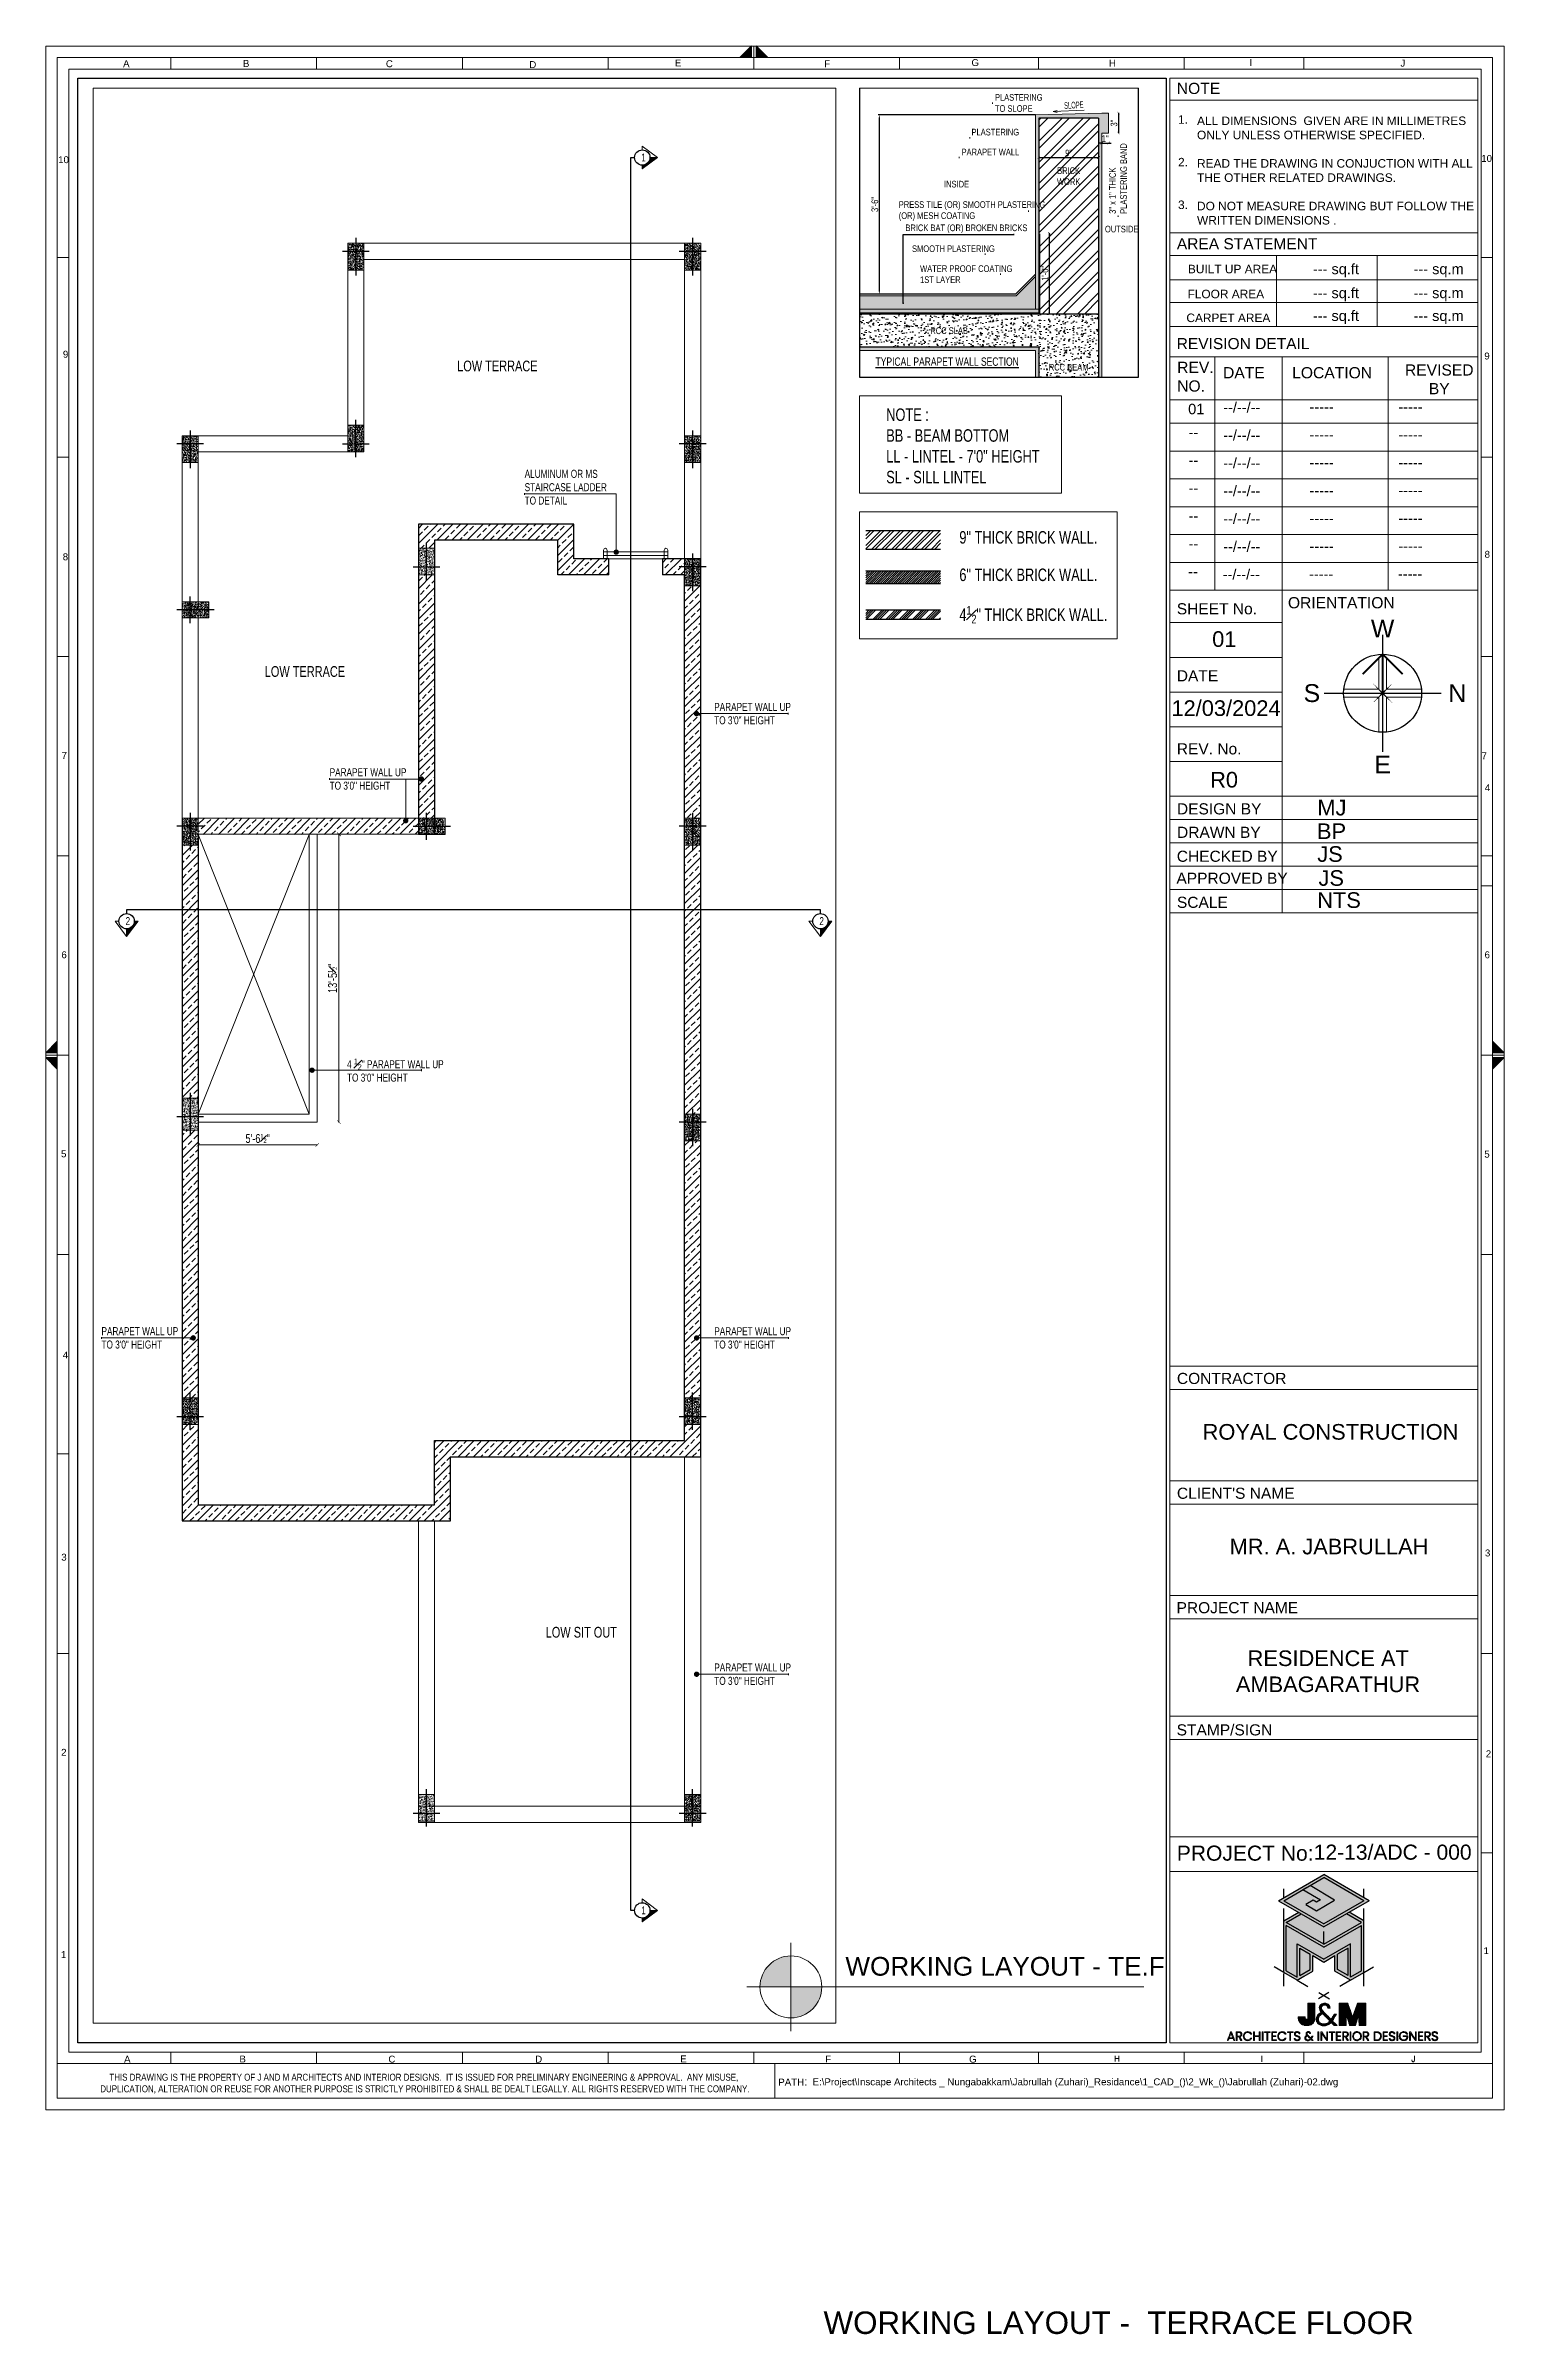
# Paper-space layout 'Working Layout (TE.F)-00_A3' of a CAD drawing. Header units: inches. Extents: x -976 to -964.3, y -562.9 to -544.6.
# The model-space entities are those that its viewports show. They can reach past a viewport. Long polylines and large blocks are cut down to what shows.
import ezdxf
from ezdxf.enums import TextEntityAlignment as Align

# ---------------------------------------------------------------- set-up
doc = ezdxf.new("R2010")
doc.units = ezdxf.units.IN
doc.header["$LTSCALE"] = 18
doc.header["$MEASUREMENT"] = 0
doc.header["$PDSIZE"] = -1
for name, pattern in [('CONTINOUS', [0]), ('DASHDOT', [1, 0.5, -0.25, 0, -0.25]), ('DOT2', [0.125, 0, -0.125]), ('HIDDEN2', [0.1875, 0.125, -0.0625])]:
    doc.linetypes.add(name, pattern=pattern)
for name, color, linetype, lineweight in [('BC-TEXT_JOINERY', 3, 'Continuous', 15), ('BRICK BAT (OR) BROKEN BRICKS_BC', 60, 'Continuous', 5), ('COLUMN-00 _BC', 1, 'Continuous', 20), ('COLUMN-00 CENTER LINE_BC', 5, 'Continuous', 30), ('COLUMN-00 HATCH_BC', 4, 'Continuous', 9), ('CONCRETE-00_BC', 46, 'Continuous', 25), ('CONCRETE-HATCH_BC', 43, 'Continuous', 5), ('DETAIL-DIM-01_BC', 3, 'Continuous', 9), ('DETAIL-DIM-02_BC', 4, 'Continuous', 9), ('DETAIL-PART PLAN_BC', 2, 'DASHDOT', 25), ('DETAIL-SECTION ARROW HATCH_BC', 252, 'CONTINOUS', 5), ('DETAIL-SECTION ARROW_BC', 1, 'CONTINOUS', 18), ('DETAIL-SECTION-00_BC', 2, 'DASHDOT', 25), ('DETAIL-TEXT ARROW_BC', 4, 'Continuous', 13), ('DETAIL-TEXT HEADING_BC', 2, 'Continuous', 25), ('DETAIL-TEXT_BC', 3, 'CONTINOUS', 18), ('DIM-03_BC', 1, 'Continuous', 9), ('FABRICATION-00_BC', 154, 'Continuous', 18), ('FLOORING-00_BC', 1, 'DASHDOT', 25), ('FURNITURES-01_BC', 201, 'Continuous', 9), ('PLASTERING BAND HATCH_BC', 252, 'Continuous', 5), ('PLASTERING BAND-00_BC', 1, 'Continuous', 15), ('ROOF-SLAB CUTOUT_BC', 4, 'DASHDOT', 9), ('SHEET-BORDER INNER_BC', 131, 'Continuous', 9), ('TEXT-00_ROOM_BC', 232, 'Continuous', 25), ('TEXT-02 _BC', 3, 'CONTINOUS', 18), ('TEXT-02_ARROW_BC', 4, 'Continuous', 13), ('TEXT_BC', 3, 'CONTINOUS', 18), ('WALL-00_BC', 7, 'Continuous', 30), ('WALL-01_BC', 2, 'Continuous', 25), ('WALL-04_BC', 4, 'Continuous', 15), ('WALL-06_BC', 9, 'Continuous', 9), ('WALL-4½ inch BRICK HATCH_BC', 252, 'Continuous', 5), ('WALL-6 inch BRICK HATCH_BC', 22, 'Continuous', 5), ('WALL-9 inch BRICK HATCH_BC', 22, 'Continuous', 0), ('WALL-PARAPET HATCH_BC', 4, 'Continuous', 5), ('WATER PROOF COATING_BC', 61, 'Continuous', 30), ('WEATHERING COURSE_BC', 3, 'Continuous', 20)]:
    doc.layers.add(name, color=color, linetype=linetype, lineweight=lineweight)
for name, color, linetype in [('format', 1, 'Continuous'), ('Format Text', 3, 'Continuous'), ('Survey Drawing$0$A Wall Masonry Hatch', 7, 'Continuous')]:
    doc.layers.add(name, color=color, linetype=linetype)
doc.styles.add('ARIAL', font='arial.ttf', dxfattribs={"height": 6})
doc.styles.add('BC-WALL_DIM', font='swisscl.ttf')
doc.styles.add('BC_ROOM _DIM', font='swisscl.ttf')
doc.styles.add('DIM_BC', font='swisscl.ttf')
doc.styles.add('ROMANS', font='romans.shx', dxfattribs={"width": 0.75})
doc.styles.get("Standard").update_dxf_attribs({"font": 'arial.ttf'})
doc.styles.add('Swis721 BT', font='swiss.ttf')
doc.styles.add('WD Room text', font='swisscl.ttf')
doc.dimstyles.new('BC-RD2', dxfattribs={"dimscale": 0.8, "dimtxt": 6, "dimasz": 2.5, "dimexe": 4.5, "dimexo": 0, "dimgap": 1, "dimtad": 1, "dimdec": 4, "dimzin": 3, "dimdsep": 46, "dimlunit": 4, "dimtxsty": 'BC_ROOM _DIM', "dimblk": 'ARCHTICK', "dimcen": 0.0625, "dimdle": 0.25, "dimse1": 1, "dimse2": 1, "dimclrd": 8, "dimclre": 4, "dimclrt": 256, "dimadec": 0, "dimazin": 0, "dimtfac": 0.5, "dimtdec": 4, "dimtix": 1, "dimtofl": 0, "dimtmove": 2, "dimatfit": 2, "dimfxl": 0, "dimfrac": 1, "dimtolj": 1, "dimtzin": 1, "dimarcsym": 0})
doc.dimstyles.new('DIM_BC', dxfattribs={"dimtxt": 4, "dimasz": 2, "dimexe": 4.5, "dimexo": 0, "dimgap": 1, "dimtad": 1, "dimdec": 4, "dimzin": 3, "dimdsep": 46, "dimlunit": 4, "dimtxsty": 'DIM_BC', "dimblk": 'ARCHTICK', "dimcen": 0.0625, "dimdle": 0.25, "dimse1": 1, "dimse2": 1, "dimclrd": 7, "dimclre": 4, "dimclrt": 256, "dimadec": 0, "dimazin": 0, "dimtfac": 0.5, "dimtdec": 4, "dimtix": 1, "dimtofl": 0, "dimtmove": 2, "dimatfit": 2, "dimfxl": 0, "dimfrac": 1, "dimtolj": 1, "dimtzin": 1, "dimlwd": -1, "dimarcsym": 0})
doc.dimstyles.new('FLOORING_DIM-01', dxfattribs={"dimscale": 0.5, "dimtxt": 4, "dimasz": 2, "dimexe": 4.5, "dimexo": 0, "dimgap": 0.5, "dimtad": 1, "dimdec": 4, "dimzin": 3, "dimdsep": 46, "dimlunit": 4, "dimtxsty": 'BC-WALL_DIM', "dimblk": 'ARCHTICK', "dimcen": 0, "dimdle": 1, "dimse1": 1, "dimse2": 1, "dimclrd": 256, "dimclre": 4, "dimclrt": 2, "dimadec": 0, "dimazin": 0, "dimtfac": 0.5, "dimtdec": 4, "dimtix": 1, "dimtofl": 0, "dimtmove": 2, "dimatfit": 3, "dimfxl": 0, "dimfrac": 1, "dimtolj": 1, "dimtzin": 1, "dimarcsym": 0})
doc.dimstyles.new("Working 10'", dxfattribs={"dimscale": 0.8, "dimtxt": 10, "dimasz": 4.5, "dimexe": 2.5, "dimexo": 3, "dimgap": 1.25, "dimtad": 1, "dimdec": 3, "dimzin": 3, "dimdsep": 46, "dimlunit": 4, "dimtxsty": 'WD Room text', "dimblk": 'ARCHTICK', "dimcen": 0, "dimclrd": 256, "dimclre": 1, "dimadec": 0, "dimazin": 0, "dimtfac": 0.6, "dimtdec": 3, "dimtix": 1, "dimtmove": 2, "dimatfit": 3, "dimfxl": 0, "dimfrac": 1, "dimtolj": 1, "dimtzin": 3, "dimlwd": -1, "dimlwe": -1, "dimarcsym": 0})
pattern_1 = [(45, (17.712754, -8.431633), (-0.0057024626, 0.0057024626), [])]
pattern_2 = [(45, (12, 0), (-4.242640687, 4.242640687), []), (45, (16.2426, 0), (-4.242640687, 4.242640687), [3, -1.5])]

psp = doc.layouts.new('Working Layout (TE.F)-00_A3')

# ---------------------------------------------------------------- texts
at = {"lineweight": 0, "insert": (-969.852, -560.853), "char_height": 0.055677, "attachment_point": 1}
psp.add_mtext('E:\\\\Project\\\\Inscape Architects _ Nungabakkam\\\\Jabrullah (Zuhari)_Residance\\\\1_CAD_()\\\\2_Wk_()\\\\Jabrullah (Zuhari)-02.dwg', dxfattribs=at)
at = {"layer": 'format', "linetype": 'Continuous', "lineweight": 0, "style": 'ARIAL'}
for s, p in [('A', (-975.354, -544.71)), ('B', (-974.393, -544.708)), ('C', (-973.245, -544.71)), ('D', (-972.095, -544.717)), ('E', (-970.93, -544.704)), ('F', (-969.735, -544.71)), ('G', (-968.548, -544.701)), ('H', (-967.448, -544.706)), ('I', (-966.339, -544.701)), ('J', (-965.12, -544.706)), ('10', (-975.857, -545.479)), ('10', (-964.448, -545.469)), ('9', (-975.841, -547.038)), ('9', (-964.445, -547.052)), ('8', (-975.842, -548.661)), ('8', (-964.443, -548.641)), ('7', (-975.851, -550.253)), ('7', (-964.467, -550.255)), ('4', (-964.441, -550.511)), ('6', (-975.853, -551.85)), ('6', (-964.443, -551.85)), ('5', (-975.856, -553.445)), ('5', (-964.445, -553.448)), ('4', (-975.842, -555.057)), ('3', (-975.854, -556.677)), ('3', (-964.44, -556.643)), ('2', (-975.855, -558.24)), ('2', (-964.433, -558.252)), ('1', (-964.451, -559.83)), ('1', (-975.857, -559.861)), ('A', (-975.346, -560.699)), ('B', (-974.421, -560.698)), ('C', (-973.225, -560.699)), ('D', (-972.048, -560.699)), ('E', (-970.887, -560.697)), ('F', (-969.727, -560.698)), ('G', (-968.567, -560.699))]:
    psp.add_text(s, height=0.0555, dxfattribs=at).set_placement(p, align=Align.MIDDLE)
at = {"layer": 'format', "lineweight": 0, "style": 'ROMANS'}
for s, p in [('H', (-967.412, -560.695)), ('I', (-966.25, -560.696)), ('J', (-965.035, -560.697))]:
    psp.add_text(s, height=0.0468, dxfattribs=at).set_placement(p, align=Align.MIDDLE)
at = {"layer": 'format', "lineweight": 0, "style": 'Swis721 BT'}
for s, insert, char_height, width, attachment_point in [('\\pt2.75772,7.57248;NOTE', (-966.932, -544.863), 0.08968, 0.4741, 1), ('\\pt3.42304,9.39959;{\\H1.33x;1. \\P\\P\\P2.\\P\\P\\P3. }', (-966.922, -545.123), 0.05136, 2.6536, 1), ('\\pt2.4309,6.67525;{\\H1.33x;ALL DIMENSIONS  GIVEN ARE IN MILLIMETRES ONLY UNLESS OTHERWISE SPECIFIED.\\P\\PREAD THE DRAWING IN CONJUCTION WITH ALL THE OTHER RELATED DRAWINGS.\\P\\PDO NOT MEASURE DRAWING BUT FOLLOW THE WRITTEN DIMENSIONS .}', (-966.77, -545.133), 0.05136, 2.24265, 1), (' AREA STATEMENT', (-966.966, -546.108), 0.08908, 1.13054, 1), ('BUILT UP AREA', (-966.843, -546.321), 0.06824, 0.91711, 1), ('FLOOR AREA', (-966.846, -546.521), 0.0682, 0.96075, 1), ('CARPET AREA', (-966.855, -546.712), 0.06824, 1.0638, 1), ('REVISION DETAIL', (-966.933, -546.908), 0.08908, 2.65684, 1), ('REV. NO.', (-966.929, -547.098), 0.0897, 0.27375, 1), ('DATE', (-966.561, -547.141), 0.0897, 0.33165, 1), ('LOCATION', (-966.007, -547.141), 0.0897, 0.64662, 1), ('REVISED BY', (-964.828, -547.119), 0.0897, 0.27375, 2), ('ORIENTATION', (-966.041, -548.984), 0.08968, 0.54732, 1), ('\\pt2.78402,7.64482;SHEET No.', (-966.932, -549.033), 0.08908, 0.8856, 1), ('DATE', (-966.932, -549.57), 0.0891, 0.47689, 1), ('\\pt3.28119,9.00983;REV. No.', (-966.932, -550.155), 0.08908, 0.68379, 1), ('\\pt4.10146,11.26274;DESIGN BY', (-966.931, -550.636), 0.08908, 0.78658, 1), ('\\pt4.10146,11.26274;DRAWN BY', (-966.93, -550.824), 0.08908, 0.78658, 1), ('\\pt4.10146,11.26274;CHECKED BY', (-966.932, -551.016), 0.08908, 0.78658, 1), ('\\pt4.10146,11.26274;APPROVED BY', (-966.935, -551.192), 0.08908, 0.8917, 1), ('\\pt4.10146,11.26274;SCALE', (-966.931, -551.385), 0.08908, 0.78658, 1), ('\\pt64.7632,177.836;CONTRACTOR ', (-966.931, -555.2), 0.08908, 1.36101, 1), ("\\pt64.7632,177.836;CLIENT'S NAME", (-966.931, -556.12), 0.08908, 1.36101, 1), ('\\pt64.7632,177.836;PROJECT NAME', (-966.934, -557.037), 0.08908, 1.36101, 1), ('\\pt64.7632,177.836;STAMP/SIGN', (-966.933, -558.016), 0.08908, 1.36101, 1), ('\\pt5.55907,15.26536;PROJECT No:', (-966.932, -558.988), 0.12074, 1.09499, 1), ('{\\H0.84484x;PATH}: ', (-970.127, -560.845), 0.0659, 0.22455, 1)]:
    psp.add_mtext(s, dxfattribs=dict(at, insert=insert, char_height=char_height, width=width, attachment_point=attachment_point))
at = {"layer": 'format', "lineweight": 0, "char_height": 0.143, "attachment_point": 5, "style": 'Swis721 BT'}
for s, insert in [('W', (-965.282, -549.235)), ('S', (-965.849, -549.754)), ('N', (-964.683, -549.754)), ('E', (-965.282, -550.325))]:
    psp.add_mtext(s, dxfattribs=dict(at, insert=insert))
at = {"layer": 'format', "linetype": 'Continuous', "lineweight": 0, "insert": (-972.969, -560.816), "char_height": 0.055677, "width": 12.12701, "attachment_point": 2, "style": 'ARIAL'}
psp.add_mtext('{\\fArial Narrow|b0|i0|c0|p34;THIS DRAWING IS THE PROPERTY OF J AND M ARCHITECTS AND INTERIOR DESIGNS.  IT IS ISSUED FOR PRELIMINARY ENGINEERING & APPROVAL.  ANY MISUSE,\\P DUPLICATION, ALTERATION OR REUSE FOR ANOTHER PURPOSE IS STRICTLY PROHIBITED & SHALL BE DEALT LEGALLY. ALL RIGHTS RESERVED WITH THE COMPANY.}', dxfattribs=at)
at = {"layer": 'Format Text', "lineweight": 0, "style": 'Swis721 BT'}
for s, insert, char_height, width, attachment_point in [('--- sq.ft', (-965.841, -546.313), 0.0835, 0.47744, 1), ('--- sq.m', (-965.034, -546.313), 0.0835, 0.42335, 1), ('--- sq.ft', (-965.841, -546.505), 0.0835, 0.47744, 1), ('--- sq.m', (-965.034, -546.505), 0.0835, 0.42335, 1), ('--- sq.ft', (-965.841, -546.688), 0.0835, 0.47744, 1), ('--- sq.m', (-965.034, -546.688), 0.0835, 0.42335, 1), ('01', (-966.841, -547.435), 0.0835, 0.42335, 1), ('--/--/--', (-966.56, -547.422), 0.0835, 0.42335, 1), ('-----', (-965.868, -547.418), 0.0835, 0.63283, 1), ('-----', (-965.156, -547.417), 0.0835, 0.63283, 1), ('--', (-966.838, -547.622), 0.0835, 0.42335, 1), ('--/--/--', (-966.56, -547.645), 0.0835, 0.42335, 1), ('-----', (-965.868, -547.641), 0.0835, 0.63283, 1), ('-----', (-965.156, -547.64), 0.0835, 0.63283, 1), ('--', (-966.838, -547.845), 0.0835, 0.42335, 1), ('--/--/--', (-966.56, -547.868), 0.0835, 0.42335, 1), ('-----', (-965.156, -547.863), 0.0835, 0.63283, 1), ('--/--/--', (-966.56, -548.091), 0.0835, 0.42335, 1), ('-----', (-965.868, -547.864), 0.0835, 0.63283, 1), ('--', (-966.838, -548.068), 0.0835, 0.42335, 1), ('-----', (-965.868, -548.088), 0.0835, 0.63283, 1), ('-----', (-965.156, -548.086), 0.0835, 0.63283, 1), ('--', (-966.838, -548.291), 0.0835, 0.42335, 1), ('--/--/--', (-966.56, -548.314), 0.0835, 0.42335, 1), ('-----', (-965.868, -548.311), 0.0835, 0.63283, 1), ('-----', (-965.156, -548.309), 0.0835, 0.63283, 1), ('--', (-966.838, -548.514), 0.0835, 0.42335, 1), ('--/--/--', (-966.56, -548.537), 0.0835, 0.42335, 1), ('-----', (-965.868, -548.534), 0.0835, 0.63283, 1), ('-----', (-965.156, -548.532), 0.0835, 0.63283, 1), ('--', (-966.841, -548.737), 0.0835, 0.42335, 1), ('--/--/--', (-966.564, -548.76), 0.0835, 0.42335, 1), ('-----', (-965.872, -548.757), 0.0835, 0.63283, 1), ('-----', (-965.159, -548.755), 0.0835, 0.63283, 1), ('\\pt2.94885,8.09754;01', (-966.551, -549.321), 0.12523, 1.33945, 5), ('12/03/2024', (-966.975, -549.811), 0.1252, 0.13706, 1), ('\\pt4.17062,11.45214;R0', (-966.553, -550.448), 0.12523, 1.33945, 5), ('\\pt5.76583,15.83315;MJ', (-965.805, -550.608), 0.12523, 0.78658, 1), ('\\pt5.76583,15.83315;BP', (-965.808, -550.797), 0.12523, 0.78658, 1), ('\\pt5.76583,15.83315;JS', (-965.806, -550.98), 0.12523, 0.78658, 1), ('\\pt5.76583,15.83315;JS', (-965.796, -551.172), 0.12523, 0.78658, 1), ('\\pt5.76583,15.83315;NTS', (-965.806, -551.349), 0.12523, 0.78658, 1), ('\\pi0.26298;ROYAL CONSTRUCTION  ', (-966.988, -555.61), 0.12523, 2.46991, 1), ('\\pi0.47923,t6.24506,16.31238;MR. A. JABRULLAH ', (-966.988, -556.529), 0.12523, 2.46991, 1), ('\\pi0.62376,t6.38959,16.45691;RESIDENCE AT \\P\\pi0.5296,t6.29543,16.36275;AMBAGARATHUR ', (-966.988, -557.424), 0.12523, 2.46991, 1), ('\\pt87.77917,241.03652;12-13/ADC - 000', (-965.834, -558.98), 0.12074, 1.31443, 1)]:
    psp.add_mtext(s, dxfattribs=dict(at, insert=insert, char_height=char_height, width=width, attachment_point=attachment_point))
at = {"layer": 'Format Text', "lineweight": 0, "insert": (-969.589, -559.88), "char_height": 0.15, "attachment_point": 1, "style": 'Swis721 BT'}
psp.add_mtext('WORKING LAYOUT - TE.F   ', dxfattribs=at)
at = {"layer": 'Format Text', "lineweight": 0, "transparency": 33554687, "insert": (-969.764, -562.721), "char_height": 0.17983, "width": 8.35926, "attachment_point": 1, "style": 'Swis721 BT'}
psp.add_mtext('WORKING LAYOUT -  TERRACE FLOOR  ', dxfattribs=at)

msp = doc.modelspace()

# ---------------------------------------------------------------- texts
at = {"layer": 'BC-TEXT_JOINERY', "transparency": 33554687, "char_height": 6, "attachment_point": 1, "style": 'DIM_BC'}
for s, insert in [('NOTE :\\PBB - BEAM BOTTOM \\PLL - LINTEL - 7\'0" HEIGHT  \\PSL - SILL LINTEL ', (3370182.23524, 1383911.62098)), ('\\A1;9" THICK BRICK WALL.', (3370209.24837, 1383815.45128)), ('\\A1;6" THICK BRICK WALL.', (3370209.24837, 1383797.45128)), ('\\A1;4{\\H0.7x;\\S1#2;}" THICK BRICK WALL.', (3370209.24837, 1383779.45128))]:
    msp.add_mtext(s, dxfattribs=dict(at, insert=insert))
at = {"layer": 'DETAIL-TEXT HEADING_BC', "insert": (3370608.15562, 1383868.516), "char_height": 1.25, "attachment_point": 8, "style": 'WD Room text'}
msp.add_mtext('\\A1;{\\LTYPICAL PARAPET WALL SECTION}', dxfattribs=at)
at = {"layer": 'DETAIL-TEXT_BC', "char_height": 1, "style": 'WD Room text'}
for s, insert, attachment_point in [('\\A1;PLASTERING\\PTO SLOPE', (3370615.35662, 1383908.08331), 4), ('\\A1;PLASTERING\\P ', (3370611.82542, 1383902.86271), 4), ('\\A1;PARAPET WALL\\P ', (3370610.32804, 1383899.87352), 4), ('\\A1;BRICK\\PWORK ', (3370626.45426, 1383897.06431), 5), ('\\A1;PRESS TILE (OR) SMOOTH PLASTERING\\P(OR) MESH COATING', (3370600.86807, 1383891.81431), 4), ('\\A1;BRICK BAT (OR) BROKEN BRICKS\\P ', (3370601.86807, 1383888.31431), 4), ('\\A1;SMOOTH PLASTERING\\P ', (3370602.86807, 1383885.31431), 4), ('\\A1;WATER PROOF COATING\\P1ST LAYER  ', (3370604.08105, 1383882.31431), 4), ('\\A1;RCC SLAB', (3370608.45426, 1383873.81431), 5), ('\\A1;RCC BEAM', (3370626.45426, 1383868.31431), 5)]:
    msp.add_mtext(s, dxfattribs=dict(at, insert=insert, attachment_point=attachment_point))
at = {"layer": 'DETAIL-TEXT_BC', "char_height": 1, "attachment_point": 4, "style": 'WD Room text'}
for s, insert, rotation in [('\\A1;{\\W0.7;SLOPE\\W0.5;\\P  }', (3370625.80935, 1383906.86419), 2.5702308), ('\\A1;3" x 1" THICK\\PPLASTERING BAND', (3370633.89527, 1383891.40272), 90)]:
    msp.add_mtext(s, dxfattribs=dict(at, insert=insert, rotation=rotation))
at = {"layer": 'TEXT-00_ROOM_BC', "char_height": 6, "attachment_point": 4, "style": 'WD Room text'}
for s, insert in [('\\pi-21.04325;LOW TERRACE \\P\\pi-0.94168; ', (3371877.15818, 1382138.86231)), ('\\pi-21.04325;LOW TERRACE \\P\\pi-0.94168; ', (3371769.15254, 1381967.50281)), ('\\pi-19.16383;LOW SIT OUT \\P\\pi-0.94168; ', (3371924.94437, 1381428.62207))]:
    msp.add_mtext(s, dxfattribs=dict(at, insert=insert))
at = {"layer": 'TEXT-02 _BC', "char_height": 4.5, "attachment_point": 4, "style": 'DIM_BC'}
for s, insert in [('ALUMINUM OR MS \\PSTAIRCASE LADDER  \\PTO DETAIL \\P ', (3371893.97931, 1382072.13036)), ('PARAPET WALL UP \\PTO 3\'0" HEIGHT', (3372000.34774, 1381948.89441)), ('PARAPET WALL UP \\PTO 3\'0" HEIGHT', (3371784.53586, 1381912.23775)), ('\\A1;4 {\\H0.7x;\\S1#2;}" PARAPET WALL UP \\PTO 3\'0" HEIGHT', (3371794.29021, 1381748.92159)), ('PARAPET WALL UP \\PTO 3\'0" HEIGHT', (3371656.49209, 1381598.74695)), ('PARAPET WALL UP \\PTO 3\'0" HEIGHT', (3372000.3885, 1381598.74154)), ('PARAPET WALL UP \\PTO 3\'0" HEIGHT', (3372000.3885, 1381410.11552))]:
    msp.add_mtext(s, dxfattribs=dict(at, insert=insert))
at = {"layer": 'TEXT_BC', "color": 7, "style": 'WD Room text'}
for s, p in [('INSIDE', (3370607.68165, 1383895.37131)), ('OUTSIDE', (3370631.92203, 1383888.60959))]:
    msp.add_text(s, height=1, dxfattribs=at).set_placement(p)

# ---------------------------------------------------------------- blocks, each defined once
blk = doc.blocks.new('LOGO')
at = {"layer": 'Survey Drawing$0$A Wall Masonry Hatch', "lineweight": 25, "ltscale": 0.25, "true_color": 0x000000}
h = blk.add_hatch(color=18, dxfattribs=at)
h.dxf.hatch_style = 1
h.paths.add_polyline_path([(4.13, -9.93), (-5.3, -4.21), (-8.11, -5.84), (-1.32, -9.83), (-2.83, -10.74), (-4.21, -9.99), (-7.07, -11.59), (-2.85, -14.06)], flags=0)
h.paths.add_polyline_path([(17.59, -10.15), (0, 0), (-17.59, -10.15), (0, -20.31)])
h.paths.add_polyline_path([(0, -19.15), (-15.59, -10.15), (0, -1.15), (15.59, -10.15)], flags=16)
h.paths.add_polyline_path([(-2.85, -14.06), (-7.07, -11.59), (-4.21, -9.99), (-2.83, -10.74), (-1.32, -9.83), (-8.11, -5.84), (-5.3, -4.21), (4.13, -9.93)], flags=0)
h.paths.add_polyline_path([(-14.59, -18.58), (-8.79, -15.23), (-9.79, -14.65), (-15.59, -18), (-15.59, -38), (-10.39, -41), (-7.79, -39.5), (-4.33, -37.5), (-4.33, -31.5), (0, -34), (4.33, -31.5), (4.33, -37.5), (10.39, -41), (15.59, -38), (15.59, -18), (9.79, -14.65), (8.79, -15.23), (14.59, -18.58), (0, -27)])
h.paths.add_polyline_path([(0, -28.15), (14.59, -19.73), (14.59, -37.42), (10.39, -39.85), (10.39, -26.85), (0, -32.85), (-10.39, -26.85), (-10.39, -39.85), (-14.59, -37.42), (-14.59, -19.73)], flags=16)
h.paths.add_polyline_path([(-5.33, -30.92), (-5.33, -36.92), (-9.39, -39.27), (-9.39, -28.58)], flags=16)
h.paths.add_polyline_path([(5.33, -30.92), (9.39, -28.58), (9.39, -39.27), (5.33, -36.92)], flags=16)
at = {"layer": 'Survey Drawing$0$A Wall Masonry Hatch', "lineweight": 25, "ltscale": 0.25, "true_color": 0xff0000}
h = blk.add_hatch(color=1, dxfattribs=at)
h.dxf.hatch_style = 1
h.paths.add_polyline_path([(15.59, -10.15), (0, -1.15), (-5.3, -4.21), (4.13, -9.93), (-2.85, -14.06), (-7.07, -11.59), (-4.21, -9.99), (-2.83, -10.74), (-1.32, -9.83), (-8.11, -5.84), (-15.59, -10.15), (0, -19.15)])
at = {"layer": 'Survey Drawing$0$A Wall Masonry Hatch', "lineweight": 25, "ltscale": 0.25, "true_color": 0x000000}
h = blk.add_hatch(color=18, dxfattribs=at)
h.dxf.hatch_style = 1
h.paths.add_polyline_path([(-5.3, -4.21), (-8.11, -5.84), (-1.32, -9.83), (-2.83, -10.74), (-4.21, -9.99), (-7.07, -11.59), (-2.85, -14.06), (4.13, -9.93)])
at = {"layer": 'Survey Drawing$0$A Wall Masonry Hatch', "lineweight": 25, "ltscale": 0.25, "true_color": 0xa9a2a2}
h = blk.add_hatch(color=253, dxfattribs=at)
h.dxf.hatch_style = 1
h.paths.add_polyline_path([(8.79, -15.23), (0, -20.31), (0, -27), (14.59, -18.58)])
h.paths.add_polyline_path([(-8.79, -15.23), (-14.59, -18.58), (0, -27), (0, -20.31)])
at = {"layer": 'Survey Drawing$0$A Wall Masonry Hatch', "lineweight": 25, "ltscale": 0.25, "true_color": 0xd5d2d2}
h = blk.add_hatch(color=254, dxfattribs=at)
h.dxf.hatch_style = 1
h.paths.add_polyline_path([(-14.59, -19.73), (-14.59, -37.42), (-10.39, -39.85), (-10.39, -26.85), (0, -32.85), (10.39, -26.85), (10.39, -39.85), (14.59, -37.42), (14.59, -19.73), (0, -28.15)])
h.paths.add_polyline_path([(9.39, -28.58), (5.33, -30.92), (5.33, -36.92), (9.39, -39.27)], flags=17)
h.paths.add_polyline_path([(-5.33, -30.92), (-9.39, -28.58), (-9.39, -39.27), (-5.33, -36.92)], flags=17)
at = {"layer": 'Survey Drawing$0$A Wall Masonry Hatch', "lineweight": 25, "ltscale": 0.25, "true_color": 0x000000}
h = blk.add_hatch(color=18, dxfattribs=at)
h.dxf.hatch_style = 1
h.paths.add_polyline_path([(-3.47, -53.05), (-3.46, -49.96), (-4.82, -49.96), (-6.17, -49.96), (-6.17, -52.89, -0.000371), (-6.18, -54.75, -0.004834), (-6.18, -55.44, -0.010085), (-6.2, -55.81, -0.091452), (-6.24, -55.97, -0.056511), (-6.31, -56.09, -0.09689), (-6.4, -56.17, -0.089977), (-6.52, -56.22, -0.043399), (-6.68, -56.23, -0.084291), (-6.91, -56.19, -0.119021), (-7.09, -56.08, -0.102975), (-7.22, -55.88, -0.051688), (-7.29, -55.59, -0.001169), (-7.3, -55.5, -0.001675), (-7.31, -55.42, -0.001212), (-7.32, -55.33, 0.253979), (-7.33, -55.32, 0.000363), (-7.71, -55.31, 0.003003), (-8.14, -55.31, 0.001802), (-8.64, -55.31), (-9.96, -55.31), (-9.96, -55.52, 0.035062), (-9.94, -55.88, 0.022676), (-9.86, -56.3, 0.022701), (-9.74, -56.71, 0.035774), (-9.6, -57.04, 0.038611), (-9.4, -57.38, 0.033291), (-9.14, -57.69, 0.033313), (-8.84, -57.97, 0.038812), (-8.52, -58.19, 0.029434), (-8.27, -58.32, 0.019596), (-7.98, -58.44, 0.019001), (-7.66, -58.54, 0.021223), (-7.34, -58.6, 0.029428), (-7.01, -58.64, 0.013541), (-6.56, -58.65, 0.013534), (-6.12, -58.64, 0.029841), (-5.79, -58.61, 0.06575), (-4.97, -58.35, 0.083886), (-4.33, -57.9, 0.082645), (-3.86, -57.27, 0.061678), (-3.56, -56.44, 0.037873), (-3.52, -56.16, 0.012226), (-3.49, -55.75, 0.00467), (-3.48, -55, 0.000375)])
at = {"layer": 'Survey Drawing$0$A Wall Masonry Hatch', "lineweight": 25, "ltscale": 0.25, "true_color": 0xa9a2a2}
h = blk.add_hatch(color=253, dxfattribs=at)
h.dxf.hatch_style = 1
edge = h.paths.add_edge_path(flags=16)
edge.add_line((0.97, -55.5), (2.35, -56.88))
edge.add_line((2.35, -56.88), (1.98, -57.23))
edge.add_arc((-0.6, -54.47), 3.78, 304.20896, 313.09955, ccw=False)
edge.add_arc((0.22, -55.68), 2.32, 291.40424, 304.20889, ccw=False)
edge.add_arc((0.21, -55.66), 2.34, 278.65058, 291.40427, ccw=False)
edge.add_arc((-0.02, -54.14), 3.87, 269.9191, 278.65064, ccw=False)
edge.add_arc((-0.02, -53.51), 4.51, 263.16299, 269.91918, ccw=False)
edge.add_arc((-0.35, -56.23), 1.77, 249.58129, 263.16303, ccw=False)
edge.add_arc((-0.45, -56.52), 1.46, 234.34934, 249.5813, ccw=False)
edge.add_arc((0.03, -55.84), 2.3, 223.50409, 234.34942, ccw=False)
edge.add_arc((-0.38, -56.23), 1.72, 201.52182, 223.50409, ccw=False)
edge.add_arc((-0.18, -56.15), 1.94, 181.3871, 201.52182, ccw=False)
edge.add_arc((-0.15, -56.15), 1.97, 161.45144, 181.38715, ccw=False)
edge.add_arc((-0.27, -56.11), 1.84, 140.48119, 161.45139, ccw=False)
edge.add_arc((-0.44, -55.97), 1.63, 128.53915, 140.48115, ccw=False)
edge.add_arc((2.18, -59.26), 5.82, 123.91781, 128.53912, ccw=False)
edge.add_arc((2.82, -60.21), 6.97, 120.17826, 123.91774, ccw=False)
edge.add_arc((-0.48, -54.53), 0.407, 90.53164, 120.17822, ccw=False)
edge.add_arc((-0.49, -54.21), 0.0819, 46.96025, 90.5316, ccw=False)
edge.add_arc((-80.01, -139.37), 116.6, 46.68586, 46.9602, ccw=False)
edge.add_arc((-23.82, -79.77), 34.69, 45.62595, 46.68591, ccw=False)
edge.add_arc((-44.74, -101.16), 64.61, 44.96045, 45.626, ccw=False)
edge = h.paths.add_edge_path()
edge.add_arc((0.26, -52.27), 2.28, 105.58428, 129.97858)
edge.add_arc((-0.22, -51.7), 1.54, 129.97859, 162.67705)
edge.add_arc((-0.05, -51.76), 1.72, 162.67703, 193.24534)
edge.add_arc((1.21, -51.46), 3.01, 193.24541, 213.35989)
edge.add_arc((-4.24, -55.05), 3.51, 29.88925, 33.35996, ccw=False)
edge.add_arc((-2.48, -54.04), 1.48, 23.25461, 29.88921, ccw=False)
edge.add_arc((-1.99, -53.82), 0.943, 15.83102, 23.25465, ccw=False)
edge.add_arc((-1.11, -53.58), 0.0306, -71.56508, 15.83115, ccw=False)
edge.add_arc((-1, -53.9), 0.312, 108.43492, 120.04753)
edge.add_arc((5.05, -64.36), 12.39, 120.0475, 120.86476)
edge.add_arc((4.09, -62.76), 10.53, 120.86479, 122.01459)
edge.add_arc((6.72, -66.95), 15.48, 122.01457, 122.87584)
edge.add_arc((0.3, -57.02), 3.65, 122.87588, 133.52773)
edge.add_arc((-0.65, -56.02), 2.27, 133.52779, 148.74081)
edge.add_arc((-0.74, -55.97), 2.17, 148.74089, 164.34724)
edge.add_arc((0.16, -56.22), 3.1, 164.34725, 176.28811)
edge.add_arc((0.57, -56.25), 3.51, 176.28813, 185.22197)
edge.add_arc((-0.82, -56.37), 2.12, 185.22199, 198.25144)
edge.add_arc((-0.92, -56.41), 2.01, 198.25146, 211.682)
edge.add_arc((-0.18, -55.95), 2.88, 211.68199, 221.95831)
edge.add_arc((-0.48, -56.22), 2.48, 221.95826, 249.8615)
edge.add_arc((-0.07, -55.1), 3.67, 249.86146, 270.63256)
edge.add_arc((-0.08, -54.71), 4.06, 270.63253, 290.30528)
edge.add_arc((0.07, -55.1), 3.64, 290.30531, 311.66023)
edge.add_line((2.49, -57.82), (2.87, -57.48))
edge.add_line((2.87, -57.48), (3.45, -58.06))
edge.add_line((3.45, -58.06), (4.03, -58.64))
edge.add_line((4.03, -58.64), (4.57, -58.64))
edge.add_line((4.57, -58.64), (5.11, -58.64))
edge.add_line((5.11, -58.64), (4.26, -57.78))
edge.add_arc((29.64, -32.49), 35.84, 224.15425, 224.9023, ccw=False)
edge.add_arc((17.86, -43.92), 19.42, 222.9709, 224.15416, ccw=False)
edge.add_arc((45.87, -17.83), 57.7, 222.62613, 222.97083, ccw=False)
edge.add_arc((3.46, -56.87), 0.0589, 180.00005, 222.62611, ccw=False)
edge.add_arc((3.49, -56.87), 0.0883, 150.42638, 179.99994, ccw=False)
edge.add_arc((125.75, -126.24), 140.66, 150.25373, 150.42631, ccw=False)
edge.add_arc((37.45, -75.79), 38.97, 149.541, 150.25376, ccw=False)
edge.add_arc((65.89, -92.51), 71.95, 149.09069, 149.54103, ccw=False)
edge.add_arc((-87.07, -0.93), 106.32, 329.09073, 329.39486)
edge.add_arc((-43.98, -26.42), 56.26, 329.39485, 329.88461)
edge.add_arc((-252.21, 94.36), 296.99, 329.88451, 329.96656)
edge.add_arc((4.85, -54.25), 0.0598, 329.96651, 359.99996)
edge.add_arc((4.89, -54.25), 0.0162, 0.00001, 83.14506)
edge.add_arc((4.46, -57.82), 3.61, 83.14506, 84.97436)
edge.add_arc((4.56, -56.69), 2.48, 84.9743, 88.26056)
edge.add_arc((4.49, -59.08), 4.87, 88.26058, 90.24159)
edge.add_line((4.47, -54.21), (4.03, -54.21))
edge.add_line((4.03, -54.21), (3.49, -55.14))
edge.add_arc((-22.96, -39.58), 30.68, 328.75445, 329.53688, ccw=False)
edge.add_arc((-12.93, -45.67), 18.95, 327.63175, 328.75451, ccw=False)
edge.add_arc((-21.31, -40.35), 28.88, 327.01046, 327.63177, ccw=False)
edge.add_arc((2.67, -55.92), 0.279, 310.05987, 327.01045, ccw=False)
edge.add_arc((2.78, -56.06), 0.107, 225.56153, 310.05988, ccw=False)
edge.add_arc((307.83, 255.03), 435.81, 225.29646, 225.56162, ccw=False)
edge.add_arc((65.45, 10.13), 91.24, 224.14368, 225.29647, ccw=False)
edge.add_arc((4.06, -49.45), 5.68, 215.41185, 224.14362, ccw=False)
edge.add_arc((1.11, -51.55), 2.07, 192.94935, 215.41181, ccw=False)
edge.add_arc((0.15, -51.77), 1.08, 156.55137, 192.94935, ccw=False)
edge.add_arc((0.03, -51.72), 0.952, 117.0744, 156.55141, ccw=False)
edge.add_arc((0.32, -52.28), 1.58, 90.03822, 117.07443, ccw=False)
edge.add_arc((0.32, -52.7), 2, 77.70131, 90.03823, ccw=False)
edge.add_arc((0.54, -51.68), 0.961, 56.33706, 77.70129, ccw=False)
edge.add_arc((0.6, -51.6), 0.858, 33.46695, 56.337, ccw=False)
edge.add_arc((0.15, -51.89), 1.4, 17.59508, 33.46694, ccw=False)
edge.add_line((1.48, -51.47), (1.6, -51.87))
edge.add_line((1.6, -51.87), (2.01, -51.87))
edge.add_line((2.01, -51.87), (2.42, -51.87))
edge.add_line((2.42, -51.87), (2.38, -51.53))
edge.add_arc((1.32, -51.67), 1.06, 7.63942, 16.15355)
edge.add_arc((-0.27, -52.13), 2.72, 16.15349, 20.38098)
edge.add_arc((-0.42, -52.19), 2.88, 20.38099, 24.55166)
edge.add_arc((0.52, -51.76), 1.84, 24.55173, 30.37195)
edge.add_arc((0.93, -51.52), 1.37, 30.37197, 55.69309)
edge.add_arc((0.42, -52.27), 2.27, 55.69311, 72.99421)
edge.add_arc((0.32, -52.6), 2.62, 72.99424, 89.09554)
edge.add_arc((0.32, -52.51), 2.54, 89.09553, 105.58425)
at = {"layer": 'Survey Drawing$0$A Wall Masonry Hatch', "lineweight": 25, "ltscale": 0.25, "true_color": 0x000000}
h = blk.add_hatch(color=18, dxfattribs=at)
h.dxf.hatch_style = 1
h.paths.add_polyline_path([(9.94, -58.37, 0.000095), (9.76, -57.78, 0.00027), (9.55, -57.1, 0.000178), (9.31, -56.32), (8.69, -54.31), (8.69, -56.45), (8.68, -58.59), (7.33, -58.59), (5.98, -58.59), (5.98, -54.27), (5.98, -49.96), (7.63, -49.96), (9.29, -49.96), (9.4, -50.27, -0.000224), (9.48, -50.48, -0.000012), (9.72, -51.15, -0.000019), (10.02, -51.96, -0.000014), (10.34, -52.84, 0.000662), (10.66, -53.71, 0.0011), (10.93, -54.44, 0.000052), (11.18, -55.1, 0.307981), (11.19, -55.1, 0.319752), (11.2, -55.1, 0.000042), (11.47, -54.35, 0.000987), (11.77, -53.52, 0.000594), (12.13, -52.54), (13.04, -49.98), (14.69, -49.97), (16.33, -49.96), (16.33, -54.27), (16.33, -58.59), (15, -58.59), (13.66, -58.59), (13.65, -56.45), (13.64, -54.31), (12.98, -56.45), (12.32, -58.59), (11.16, -58.59), (10.01, -58.59), (9.97, -58.46, 0.007094)])
h = blk.add_hatch(color=18, dxfattribs=at)
h.dxf.hatch_style = 1
edge = h.paths.add_edge_path(flags=16)
edge.add_line((-35.72, -62.49), (-35.39, -63.38))
edge.add_line((-35.39, -63.38), (-36.05, -63.39))
edge.add_arc((-36.43, -36.02), 27.37, 270.26574, 270.7979, ccw=False)
edge.add_arc((-36.37, -48.88), 14.51, 269.41003, 270.26579, ccw=False)
edge.add_arc((-35.89, -2.49), 60.91, 269.23128, 269.41004, ccw=False)
edge.add_arc((-36.71, -63.36), 0.0221, 224.99992, 269.23125, ccw=False)
edge.add_arc((-36.71, -63.37), 0.0204, 160.56513, 225, ccw=False)
edge.add_arc((472.52, -243.04), 540.02, 160.50728, 160.56504, ccw=False)
edge.add_arc((22.85, -83.87), 63.01, 159.9554, 160.50727, ccw=False)
edge.add_arc((74.26, -102.63), 117.74, 159.60984, 159.95545, ccw=False)
edge.add_arc((-36.03, -61.63), 0.074, 146.32982, 159.60985, ccw=False)
edge.add_arc((-36.06, -61.61), 0.0324, 121.6976, 146.33002, ccw=False)
edge.add_arc((-36.07, -61.6), 0.0172, 85.62543, 121.69754, ccw=False)
edge.add_arc((-36.07, -61.6), 0.0151, 45.78991, 85.62541, ccw=False)
edge.add_arc((-36.1, -61.62), 0.0531, 20.99502, 45.78987, ccw=False)
edge.add_arc((-203.44, -125.84), 179.3, 20.90745, 20.995, ccw=False)
edge.add_arc((-71.73, -75.53), 38.3, 20.4427, 20.90748, ccw=False)
edge.add_arc((-103.05, -87.2), 71.72, 20.15207, 20.44267, ccw=False)
edge = h.paths.add_edge_path()
edge.add_arc((-3.04, -73.72), 35.53, 159.48681, 159.7027)
edge.add_arc((2638, -1050.53), 2851.43, 159.70276, 159.71216)
edge.add_arc((1821.23, -748.6), 1980.63, 159.71215, 159.72819)
edge.add_arc((2875.75, -1138.09), 3104.78, 159.72815, 159.73961)
edge.add_arc((-6856.29, 2454.26), 7269.1, 339.734778, 339.739591, ccw=False)
edge.add_arc((-3635.01, 1264.89), 3835.27, 339.72704, 339.73484, ccw=False)
edge.add_arc((-18076.02, 6599), 19229.92, 339.725748, 339.727123, ccw=False)
edge.add_arc((-41.9, -62.81), 4.7, 339.28943, 339.72579, ccw=False)
edge.add_arc((-37.49, -64.47), 0.0176, 159.28951, 227.20699)
edge.add_arc((-37.46, -64.45), 0.0571, 227.20685, 255.66788)
edge.add_arc((-37.41, -64.26), 0.254, 255.668, 267.26187)
edge.add_arc((-37.34, -62.74), 1.77, 267.26196, 270.02211)
edge.add_line((-37.34, -64.51), (-37.16, -64.51))
edge.add_line((-37.16, -64.51), (-37.01, -64.1))
edge.add_line((-37.01, -64.1), (-36.86, -63.7))
edge.add_line((-36.86, -63.7), (-36.07, -63.71))
edge.add_line((-36.07, -63.71), (-35.27, -63.72))
edge.add_line((-35.27, -63.72), (-35.13, -64.1))
edge.add_line((-35.13, -64.1), (-34.98, -64.49))
edge.add_line((-34.98, -64.49), (-34.81, -64.5))
edge.add_arc((-34.74, -63.35), 1.15, 266.62625, 269.9313)
edge.add_arc((-34.74, -63.92), 0.585, 269.93138, 275.42568)
edge.add_arc((-34.74, -63.99), 0.514, 275.42576, 280.22141)
edge.add_arc((-34.65, -64.49), 0.0102, 280.22155, 360.00002)
edge.add_arc((-34.7, -64.49), 0.0617, 0.00002, 19.83747)
edge.add_arc((-1744.97, -681.49), 1818.23, 19.83756, 19.85406)
edge.add_arc((-210.15, -127.29), 186.42, 19.8541, 20.03378)
edge.add_arc((-372.37, -186.44), 359.08, 20.03384, 20.14385)
edge.add_line((-35.25, -62.78), (-35.87, -61.09))
edge.add_line((-35.87, -61.09), (-36.06, -61.09))
edge.add_line((-36.06, -61.09), (-36.26, -61.09))
edge.add_line((-36.26, -61.09), (-36.32, -61.27))
edge = h.paths.add_edge_path(flags=16)
edge.add_arc((40.17, -62.83), 1.5, 69.14073, 75.40069, ccw=False)
edge.add_arc((40.51, -61.92), 0.521, 55.3895, 69.14069, ccw=False)
edge.add_arc((40.57, -61.84), 0.425, 39.83653, 55.3895, ccw=False)
edge.add_arc((40.32, -62.04), 0.746, 29.61868, 39.83645, ccw=False)
edge.add_arc((40.34, -62.03), 0.727, 11.27469, 29.61865, ccw=False)
edge.add_arc((40.27, -62.05), 0.798, -5.83361, 11.27469, ccw=False)
edge.add_arc((40.28, -62.05), 0.787, 336.94054, 354.16643, ccw=False)
edge.add_arc((40.37, -62.09), 0.689, 317.90405, 336.94056, ccw=False)
edge.add_arc((40.41, -62.13), 0.632, 301.30088, 317.90405, ccw=False)
edge.add_arc((40.41, -62.13), 0.631, 284.68494, 301.30088, ccw=False)
edge.add_arc((40.27, -61.58), 1.2, 273.42836, 284.68502, ccw=False)
edge.add_arc((39.98, -56.82), 5.96, 270.00004, 273.42837, ccw=False)
edge.add_line((39.98, -62.78), (39.55, -62.78))
edge.add_line((39.55, -62.78), (39.55, -62.06))
edge.add_line((39.55, -62.06), (39.55, -61.33))
edge.add_line((39.55, -61.33), (39.95, -61.33))
edge.add_arc((39.95, -66), 4.67, 87.8093, 90, ccw=False)
edge.add_arc((39.99, -64.85), 3.52, 85.10318, 87.80924, ccw=False)
edge.add_arc((40.06, -64.12), 2.79, 82.13719, 85.10312, ccw=False)
edge.add_arc((40.31, -62.28), 0.927, 75.40072, 82.13722, ccw=False)
edge = h.paths.add_edge_path()
edge.add_line((39.21, -62.78), (39.21, -64.51))
edge.add_line((39.21, -64.51), (39.38, -64.51))
edge.add_line((39.38, -64.51), (39.55, -64.51))
edge.add_line((39.55, -64.51), (39.55, -63.78))
edge.add_line((39.55, -63.78), (39.55, -63.06))
edge.add_line((39.55, -63.06), (39.87, -63.06))
edge.add_line((39.87, -63.06), (40.19, -63.06))
edge.add_line((40.19, -63.06), (40.62, -63.78))
edge.add_line((40.62, -63.78), (41.05, -64.51))
edge.add_line((41.05, -64.51), (41.25, -64.51))
edge.add_arc((41.25, -59.26), 5.25, 270.00001, 271.33774)
edge.add_arc((41.37, -64.38), 0.128, 271.33782, 290.74277)
edge.add_arc((41.4, -64.48), 0.0189, 290.74286, 364.2325)
edge.add_arc((41.34, -64.49), 0.0867, 4.23259, 28.15501)
edge.add_arc((40.47, -64.95), 1.07, 28.15501, 30.92272)
edge.add_arc((-111.96, -156.26), 178.76, 30.92277, 30.99634)
edge.add_arc((-44.73, -115.88), 100.33, 30.99633, 31.15034)
edge.add_arc((-101.31, -150.07), 166.44, 31.15031, 31.25574)
edge.add_line((40.97, -63.71), (40.56, -63.04))
edge.add_line((40.56, -63.04), (40.71, -63))
edge.add_arc((40.42, -62.01), 1.03, 286.25593, 302.77132)
edge.add_arc((40.49, -62.11), 0.909, 302.77128, 320.94012)
edge.add_arc((40.5, -62.11), 0.903, 320.94005, 339.1706)
edge.add_arc((40.4, -62.08), 1.01, 339.17058, 355.95134)
edge.add_arc((40.07, -62.05), 1.34, 355.95137, 369.33236)
edge.add_arc((40.56, -61.97), 0.841, 9.33239, 28.26738)
edge.add_arc((40.6, -61.95), 0.797, 28.26743, 47.80162)
edge.add_arc((40.39, -62.18), 1.11, 47.80169, 63.0348)
edge.add_line((40.89, -61.19), (40.66, -61.08))
edge.add_line((40.66, -61.08), (39.93, -61.06))
edge.add_line((39.93, -61.06), (39.21, -61.05))
edge.add_line((39.21, -61.05), (39.21, -62.78))
h.paths.add_polyline_path([(36.74, -62.78), (36.74, -64.51), (37.64, -64.51), (38.53, -64.51), (38.53, -64.38), (38.53, -64.24), (37.81, -64.24), (37.08, -64.24), (37.08, -63.58), (37.08, -62.92), (37.73, -62.91), (38.38, -62.9), (38.38, -62.77), (38.38, -62.63), (37.73, -62.62), (37.08, -62.61), (37.08, -61.97), (37.08, -61.33), (37.81, -61.33), (38.53, -61.33), (38.53, -61.19), (38.53, -61.06), (37.64, -61.06), (36.74, -61.06)])
edge = h.paths.add_edge_path()
edge.add_line((33.32, -62.78), (33.32, -64.51))
edge.add_line((33.32, -64.51), (33.49, -64.51))
edge.add_line((33.49, -64.51), (33.66, -64.51))
edge.add_line((33.66, -64.51), (33.67, -63.07))
edge.add_line((33.67, -63.07), (33.68, -61.62))
edge.add_line((33.68, -61.62), (34.63, -63.07))
edge.add_line((34.63, -63.07), (35.57, -64.51))
edge.add_line((35.57, -64.51), (35.75, -64.51))
edge.add_line((35.75, -64.51), (35.93, -64.51))
edge.add_line((35.93, -64.51), (35.93, -62.78))
edge.add_line((35.93, -62.78), (35.93, -61.06))
edge.add_line((35.93, -61.06), (35.76, -61.06))
edge.add_line((35.76, -61.06), (35.59, -61.06))
edge.add_line((35.59, -61.06), (35.59, -62.5))
edge.add_arc((-96.95, -62.5), 132.54, 359.70133, 359.99995, ccw=False)
edge.add_arc((15.96, -63.09), 19.63, 358.47766, 359.70126, ccw=False)
edge.add_arc((11.43, -62.97), 24.16, 357.78892, 358.47761, ccw=False)
edge.add_arc((35.56, -63.9), 0.0114, 225.00005, 357.78887, ccw=False)
edge.add_arc((35.7, -63.76), 0.212, 213.74108, 225.00003, ccw=False)
edge.add_arc((598.4, 312.09), 676.89, 213.6999, 213.74115, ccw=False)
edge.add_arc((156.06, 17.09), 145.21, 213.48204, 213.69999, ccw=False)
edge.add_arc((260.52, 86.19), 270.45, 213.34529, 213.48211, ccw=False)
edge.add_line((34.59, -62.48), (33.67, -61.08))
edge.add_line((33.67, -61.08), (33.5, -61.07))
edge.add_line((33.5, -61.07), (33.32, -61.06))
edge.add_line((33.32, -61.06), (33.32, -62.78))
h.paths.add_polyline_path([(28.35, -62.78), (28.35, -64.51), (28.52, -64.51), (28.69, -64.51), (28.69, -62.78), (28.69, -61.06), (28.52, -61.06), (28.35, -61.06)])
h.paths.add_polyline_path([(23, -62.78), (23, -64.51), (23.9, -64.51), (24.79, -64.51), (24.79, -64.38), (24.79, -64.24), (24.07, -64.24), (23.34, -64.24), (23.34, -63.58), (23.34, -62.92), (23.99, -62.91), (24.64, -62.9), (24.64, -62.77), (24.64, -62.63), (23.99, -62.62), (23.34, -62.61), (23.34, -61.97), (23.34, -61.33), (24.07, -61.33), (24.79, -61.33), (24.79, -61.19), (24.79, -61.06), (23.9, -61.06), (23, -61.06)])
edge = h.paths.add_edge_path(flags=16)
edge.add_arc((20.59, -63.05), 1.71, 66.01755, 78.03269, ccw=False)
edge.add_arc((20.8, -62.57), 1.19, 50.21042, 66.0175, ccw=False)
edge.add_arc((20.84, -62.52), 1.12, 33.87098, 50.21036, ccw=False)
edge.add_arc((20.63, -62.66), 1.37, 19.85425, 33.87101, ccw=False)
edge.add_arc((20.83, -62.59), 1.16, 13.80208, 19.85432, ccw=False)
edge.add_arc((20.89, -62.57), 1.1, 7.49224, 13.80212, ccw=False)
edge.add_arc((20.35, -62.65), 1.64, 2.50832, 7.49227, ccw=False)
edge.add_arc((16.53, -62.81), 5.47, 0.47419, 2.50836, ccw=False)
edge.add_arc((18.85, -62.79), 3.14, -5.60617, 0.47424, ccw=False)
edge.add_arc((20.74, -62.98), 1.25, 342.30196, 354.39388, ccw=False)
edge.add_arc((20.98, -63.06), 0.996, 328.46078, 342.30195, ccw=False)
edge.add_arc((20.66, -62.86), 1.37, 317.57447, 328.46072, ccw=False)
edge.add_arc((20.59, -62.8), 1.47, 305.37459, 317.57439, ccw=False)
edge.add_arc((20.87, -63.2), 0.976, 288.82382, 305.37455, ccw=False)
edge.add_arc((20.69, -62.66), 1.54, 276.33285, 288.82378, ccw=False)
edge.add_arc((20.1, -57.38), 6.86, 272.20721, 276.33275, ccw=False)
edge.add_line((20.37, -64.23), (19.85, -64.25))
edge.add_line((19.85, -64.25), (19.85, -62.79))
edge.add_line((19.85, -62.79), (19.85, -61.33))
edge.add_line((19.85, -61.33), (20.28, -61.33))
edge.add_arc((20.28, -66.16), 4.83, 87.75586, 89.92204, ccw=False)
edge.add_arc((20.25, -66.87), 5.54, 85.80105, 87.75593, ccw=False)
edge.add_arc((20.3, -66.25), 4.91, 83.82028, 85.80106, ccw=False)
edge.add_arc((20.7, -62.51), 1.16, 78.03272, 83.8202, ccw=False)
edge = h.paths.add_edge_path()
edge.add_line((19.51, -62.79), (19.51, -64.52))
edge.add_line((19.51, -64.52), (20.25, -64.5))
edge.add_arc((19.43, -24.82), 39.69, 271.18065, 271.81182)
edge.add_arc((20.58, -61.24), 3.26, 271.8118, 275.75062)
edge.add_arc((20.78, -63.14), 1.34, 275.75063, 282.76168)
edge.add_arc((20.66, -62.65), 1.85, 282.76171, 288.26289)
edge.add_arc((20.63, -62.53), 1.97, 288.26293, 301.00543)
edge.add_arc((20.93, -63.04), 1.37, 301.00542, 317.71346)
edge.add_arc((20.95, -63.06), 1.35, 317.7135, 334.6153)
edge.add_arc((20.52, -62.85), 1.83, 334.61533, 348.03537)
edge.add_arc((20.12, -62.77), 2.23, 348.0353, 363.81091)
edge.add_arc((20.52, -62.74), 1.84, 3.81081, 22.05867)
edge.add_arc((20.72, -62.66), 1.61, 22.05864, 41.66518)
edge.add_arc((20.91, -62.49), 1.37, 41.66525, 63.89343)
edge.add_arc((20.66, -62.99), 1.92, 63.89342, 72.19836)
edge.add_arc((20.72, -62.81), 1.73, 72.19832, 81.19807)
edge.add_arc((20.54, -63.97), 2.91, 81.1981, 87.77957)
edge.add_arc((20.15, -74.03), 12.97, 87.77961, 89.94831)
edge.add_line((20.17, -61.06), (19.51, -61.06))
edge.add_line((19.51, -61.06), (19.51, -62.79))
edge = h.paths.add_edge_path(flags=16)
edge.add_arc((16.2, -62.83), 1.5, 69.14073, 75.40069, ccw=False)
edge.add_arc((16.55, -61.92), 0.521, 55.3895, 69.14069, ccw=False)
edge.add_arc((16.61, -61.84), 0.425, 39.83653, 55.3895, ccw=False)
edge.add_arc((16.36, -62.04), 0.746, 29.61868, 39.83645, ccw=False)
edge.add_arc((16.38, -62.03), 0.727, 11.27469, 29.61865, ccw=False)
edge.add_arc((16.31, -62.05), 0.798, -5.83361, 11.27469, ccw=False)
edge.add_arc((16.32, -62.05), 0.787, 336.94054, 354.16643, ccw=False)
edge.add_arc((16.41, -62.09), 0.689, 317.90405, 336.94056, ccw=False)
edge.add_arc((16.45, -62.13), 0.632, 301.30088, 317.90405, ccw=False)
edge.add_arc((16.45, -62.13), 0.631, 284.68494, 301.30088, ccw=False)
edge.add_arc((16.31, -61.58), 1.2, 273.42836, 284.68502, ccw=False)
edge.add_arc((16.02, -56.82), 5.96, 270.00004, 273.42837, ccw=False)
edge.add_line((16.02, -62.78), (15.59, -62.78))
edge.add_line((15.59, -62.78), (15.59, -62.06))
edge.add_line((15.59, -62.06), (15.59, -61.33))
edge.add_line((15.59, -61.33), (15.99, -61.33))
edge.add_arc((15.99, -66), 4.67, 87.8093, 90, ccw=False)
edge.add_arc((16.03, -64.85), 3.52, 85.10318, 87.80924, ccw=False)
edge.add_arc((16.09, -64.12), 2.79, 82.13719, 85.10312, ccw=False)
edge.add_arc((16.35, -62.28), 0.927, 75.40072, 82.13722, ccw=False)
edge = h.paths.add_edge_path()
edge.add_line((15.25, -62.78), (15.25, -64.51))
edge.add_line((15.25, -64.51), (15.42, -64.51))
edge.add_line((15.42, -64.51), (15.59, -64.51))
edge.add_line((15.59, -64.51), (15.59, -63.78))
edge.add_line((15.59, -63.78), (15.59, -63.06))
edge.add_line((15.59, -63.06), (15.91, -63.06))
edge.add_line((15.91, -63.06), (16.22, -63.06))
edge.add_line((16.22, -63.06), (16.65, -63.78))
edge.add_line((16.65, -63.78), (17.08, -64.51))
edge.add_line((17.08, -64.51), (17.29, -64.51))
edge.add_arc((17.29, -59.26), 5.25, 270.00001, 271.33774)
edge.add_arc((17.4, -64.38), 0.128, 271.33782, 290.74277)
edge.add_arc((17.44, -64.48), 0.0189, 290.74286, 364.2325)
edge.add_arc((17.38, -64.49), 0.0867, 4.23259, 28.15501)
edge.add_arc((16.5, -64.95), 1.07, 28.15501, 30.92272)
edge.add_arc((-135.93, -156.26), 178.76, 30.92277, 30.99634)
edge.add_arc((-68.7, -115.88), 100.33, 30.99633, 31.15034)
edge.add_arc((-125.27, -150.07), 166.44, 31.15031, 31.25574)
edge.add_line((17.01, -63.71), (16.6, -63.04))
edge.add_line((16.6, -63.04), (16.75, -63))
edge.add_arc((16.48, -62.07), 0.962, 286.25596, 297.43214)
edge.add_arc((16.44, -62), 1.04, 297.43214, 307.94038)
edge.add_arc((16.46, -62.02), 1.02, 307.94037, 318.57599)
edge.add_arc((16.58, -62.13), 0.854, 318.57597, 330.71841)
edge.add_arc((16, -61.8), 1.52, 330.71838, 335.59764)
edge.add_arc((16.99, -62.25), 0.434, 335.59757, 348.02704)
edge.add_arc((16.81, -62.22), 0.615, 348.02706, 357.87495)
edge.add_arc((12.68, -62.06), 4.75, 357.87501, 360.0586)
edge.add_arc((13.05, -62.06), 4.39, 0.05857, 2.33245)
edge.add_arc((16.7, -61.91), 0.728, 2.33239, 10.91266)
edge.add_arc((16.93, -61.87), 0.491, 10.91264, 21.96582)
edge.add_arc((16.3, -62.12), 1.18, 21.96581, 27.72122)
edge.add_arc((16.5, -62.02), 0.946, 27.72125, 37.2818)
edge.add_arc((16.67, -61.89), 0.737, 37.2817, 48.81065)
edge.add_arc((16.58, -61.99), 0.874, 48.8106, 59.26487)
edge.add_arc((16.1, -62.8), 1.81, 59.26487, 65.3313)
edge.add_arc((16.55, -61.82), 0.733, 65.33132, 75.38989)
edge.add_arc((16.52, -61.94), 0.862, 75.38983, 84.29713)
edge.add_arc((16.33, -63.82), 2.75, 84.29708, 88.52113)
edge.add_arc((15.24, -106.1), 45.04, 88.5211, 89.07045)
edge.add_line((15.97, -61.06), (15.25, -61.05))
edge.add_line((15.25, -61.05), (15.25, -62.78))
h.paths.add_polyline_path([(10.21, -62.78), (10.21, -64.51), (10.38, -64.51), (10.55, -64.51), (10.55, -62.78), (10.55, -61.06), (10.38, -61.06), (10.21, -61.06)])
edge = h.paths.add_edge_path(flags=16)
edge.add_arc((8.29, -62.83), 1.5, 69.14073, 75.40069, ccw=False)
edge.add_arc((8.63, -61.92), 0.521, 55.3895, 69.14069, ccw=False)
edge.add_arc((8.69, -61.84), 0.425, 39.83653, 55.3895, ccw=False)
edge.add_arc((8.44, -62.04), 0.746, 29.61868, 39.83645, ccw=False)
edge.add_arc((8.46, -62.03), 0.727, 11.27469, 29.61865, ccw=False)
edge.add_arc((8.39, -62.05), 0.798, -5.83361, 11.27469, ccw=False)
edge.add_arc((8.4, -62.05), 0.787, 336.94054, 354.16643, ccw=False)
edge.add_arc((8.49, -62.09), 0.689, 317.90405, 336.94056, ccw=False)
edge.add_arc((8.53, -62.13), 0.632, 301.30088, 317.90405, ccw=False)
edge.add_arc((8.53, -62.13), 0.631, 284.68494, 301.30088, ccw=False)
edge.add_arc((8.39, -61.58), 1.2, 273.42836, 284.68502, ccw=False)
edge.add_arc((8.1, -56.82), 5.96, 270.00004, 273.42837, ccw=False)
edge.add_line((8.1, -62.78), (7.67, -62.78))
edge.add_line((7.67, -62.78), (7.67, -62.06))
edge.add_line((7.67, -62.06), (7.67, -61.33))
edge.add_line((7.67, -61.33), (8.07, -61.33))
edge.add_arc((8.07, -66), 4.67, 87.8093, 90, ccw=False)
edge.add_arc((8.11, -64.85), 3.52, 85.10318, 87.80924, ccw=False)
edge.add_arc((8.17, -64.12), 2.79, 82.13719, 85.10312, ccw=False)
edge.add_arc((8.43, -62.28), 0.927, 75.40072, 82.13722, ccw=False)
edge = h.paths.add_edge_path()
edge.add_line((7.33, -62.78), (7.33, -64.51))
edge.add_line((7.33, -64.51), (7.5, -64.51))
edge.add_line((7.5, -64.51), (7.67, -64.51))
edge.add_line((7.67, -64.51), (7.67, -63.78))
edge.add_line((7.67, -63.78), (7.67, -63.06))
edge.add_line((7.67, -63.06), (7.99, -63.06))
edge.add_line((7.99, -63.06), (8.3, -63.06))
edge.add_line((8.3, -63.06), (8.73, -63.78))
edge.add_line((8.73, -63.78), (9.16, -64.51))
edge.add_line((9.16, -64.51), (9.37, -64.51))
edge.add_arc((9.37, -59.26), 5.25, 270.00001, 271.33774)
edge.add_arc((9.49, -64.38), 0.128, 271.33782, 290.74277)
edge.add_arc((9.52, -64.48), 0.0189, 290.74286, 364.2325)
edge.add_arc((9.46, -64.49), 0.0867, 4.23259, 28.15501)
edge.add_arc((8.59, -64.95), 1.07, 28.15501, 30.92272)
edge.add_arc((-143.84, -156.26), 178.76, 30.92277, 30.99634)
edge.add_arc((-76.62, -115.88), 100.33, 30.99633, 31.15034)
edge.add_arc((-133.19, -150.07), 166.44, 31.15031, 31.25574)
edge.add_line((9.09, -63.71), (8.68, -63.04))
edge.add_line((8.68, -63.04), (8.83, -63))
edge.add_arc((8.54, -62.01), 1.03, 286.25593, 302.77132)
edge.add_arc((8.61, -62.11), 0.909, 302.77128, 320.94012)
edge.add_arc((8.61, -62.11), 0.903, 320.94005, 339.1706)
edge.add_arc((8.52, -62.08), 1.01, 339.17058, 355.95134)
edge.add_arc((8.19, -62.05), 1.34, 355.95137, 369.33236)
edge.add_arc((8.68, -61.97), 0.841, 9.33239, 28.26738)
edge.add_arc((8.72, -61.95), 0.797, 28.26743, 47.80162)
edge.add_arc((8.51, -62.18), 1.11, 47.80169, 63.0348)
edge.add_line((9.01, -61.19), (8.78, -61.08))
edge.add_line((8.78, -61.08), (8.05, -61.06))
edge.add_line((8.05, -61.06), (7.33, -61.05))
edge.add_line((7.33, -61.05), (7.33, -62.78))
h.paths.add_polyline_path([(4.83, -62.78), (4.83, -64.51), (5.72, -64.51), (6.62, -64.51), (6.62, -64.38), (6.62, -64.24), (5.89, -64.24), (5.16, -64.24), (5.16, -63.58), (5.16, -62.92), (5.82, -62.91), (6.47, -62.9), (6.47, -62.77), (6.47, -62.63), (5.82, -62.62), (5.16, -62.61), (5.16, -61.97), (5.16, -61.33), (5.89, -61.33), (6.62, -61.33), (6.62, -61.19), (6.62, -61.06), (5.72, -61.06), (4.83, -61.06)])
h.paths.add_polyline_path([(2.02, -61.19), (2.02, -61.33), (2.49, -61.33), (2.96, -61.33), (2.96, -62.92), (2.96, -64.51), (3.13, -64.51), (3.3, -64.51), (3.3, -62.92), (3.3, -61.33), (3.78, -61.33), (4.25, -61.33), (4.25, -61.19), (4.25, -61.06), (3.13, -61.06), (2.02, -61.06)])
edge = h.paths.add_edge_path()
edge.add_line((-1.13, -62.78), (-1.13, -64.51))
edge.add_line((-1.13, -64.51), (-0.96, -64.51))
edge.add_line((-0.96, -64.51), (-0.79, -64.51))
edge.add_line((-0.79, -64.51), (-0.78, -63.07))
edge.add_line((-0.78, -63.07), (-0.78, -61.62))
edge.add_line((-0.78, -61.62), (0.17, -63.07))
edge.add_line((0.17, -63.07), (1.12, -64.51))
edge.add_line((1.12, -64.51), (1.3, -64.51))
edge.add_line((1.3, -64.51), (1.48, -64.51))
edge.add_line((1.48, -64.51), (1.48, -62.78))
edge.add_line((1.48, -62.78), (1.48, -61.06))
edge.add_line((1.48, -61.06), (1.31, -61.06))
edge.add_line((1.31, -61.06), (1.14, -61.06))
edge.add_line((1.14, -61.06), (1.14, -62.5))
edge.add_arc((-131.4, -62.5), 132.54, 359.70133, 359.99995, ccw=False)
edge.add_arc((-18.49, -63.09), 19.63, 358.47766, 359.70126, ccw=False)
edge.add_arc((-23.02, -62.97), 24.16, 357.78892, 358.47761, ccw=False)
edge.add_arc((1.11, -63.9), 0.0114, 225.00005, 357.78887, ccw=False)
edge.add_arc((1.25, -63.76), 0.212, 213.74108, 225.00003, ccw=False)
edge.add_arc((563.95, 312.09), 676.89, 213.6999, 213.74115, ccw=False)
edge.add_arc((121.61, 17.09), 145.21, 213.48204, 213.69999, ccw=False)
edge.add_arc((226.07, 86.19), 270.45, 213.34529, 213.48211, ccw=False)
edge.add_line((0.14, -62.48), (-0.78, -61.08))
edge.add_line((-0.78, -61.08), (-0.95, -61.07))
edge.add_line((-0.95, -61.07), (-1.13, -61.06))
edge.add_line((-1.13, -61.06), (-1.13, -62.78))
h.paths.add_polyline_path([(-2.28, -62.78), (-2.28, -64.51), (-2.11, -64.51), (-1.94, -64.51), (-1.94, -62.78), (-1.94, -61.06), (-2.11, -61.06), (-2.28, -61.06)])
h.paths.add_polyline_path([(-14.19, -61.19), (-14.19, -61.33), (-13.72, -61.33), (-13.25, -61.33), (-13.25, -62.92), (-13.25, -64.51), (-13.08, -64.51), (-12.91, -64.51), (-12.91, -62.92), (-12.91, -61.33), (-12.43, -61.33), (-11.96, -61.33), (-11.96, -61.19), (-11.96, -61.06), (-13.08, -61.06), (-14.19, -61.06)])
h.paths.add_polyline_path([(-20.25, -62.78), (-20.25, -64.51), (-19.36, -64.51), (-18.46, -64.51), (-18.46, -64.38), (-18.46, -64.24), (-19.19, -64.24), (-19.91, -64.24), (-19.91, -63.58), (-19.91, -62.92), (-19.26, -62.91), (-18.61, -62.9), (-18.61, -62.77), (-18.61, -62.63), (-19.26, -62.62), (-19.91, -62.61), (-19.91, -61.97), (-19.91, -61.33), (-19.19, -61.33), (-18.46, -61.33), (-18.46, -61.19), (-18.46, -61.06), (-19.36, -61.06), (-20.25, -61.06)])
h.paths.add_polyline_path([(-23.06, -61.19), (-23.06, -61.33), (-22.59, -61.33), (-22.11, -61.33), (-22.11, -62.92), (-22.11, -64.51), (-21.94, -64.51), (-21.78, -64.51), (-21.78, -62.92), (-21.78, -61.33), (-21.3, -61.33), (-20.83, -61.33), (-20.83, -61.19), (-20.83, -61.06), (-21.94, -61.06), (-23.06, -61.06)])
h.paths.add_polyline_path([(-23.97, -62.78), (-23.97, -64.51), (-23.81, -64.51), (-23.64, -64.51), (-23.64, -62.78), (-23.64, -61.06), (-23.81, -61.06), (-23.97, -61.06)])
h.paths.add_polyline_path([(-27.33, -62.78), (-27.33, -64.51), (-27.16, -64.51), (-26.99, -64.51), (-26.99, -63.7), (-26.99, -62.89), (-26.06, -62.89), (-25.13, -62.89), (-25.13, -63.7), (-25.13, -64.51), (-24.96, -64.51), (-24.79, -64.51), (-24.79, -62.78), (-24.79, -61.06), (-24.96, -61.06), (-25.13, -61.06), (-25.13, -61.84), (-25.13, -62.62), (-26.06, -62.62), (-26.99, -62.62), (-26.99, -61.84), (-26.99, -61.06), (-27.16, -61.06), (-27.33, -61.06)])
edge = h.paths.add_edge_path(flags=16)
edge.add_arc((-33.11, -62.83), 1.5, 69.14073, 75.40069, ccw=False)
edge.add_arc((-32.76, -61.92), 0.521, 55.3895, 69.14069, ccw=False)
edge.add_arc((-32.7, -61.84), 0.425, 39.83653, 55.3895, ccw=False)
edge.add_arc((-32.95, -62.04), 0.746, 29.61868, 39.83645, ccw=False)
edge.add_arc((-32.93, -62.03), 0.727, 11.27469, 29.61865, ccw=False)
edge.add_arc((-33, -62.05), 0.798, -5.83361, 11.27469, ccw=False)
edge.add_arc((-32.99, -62.05), 0.787, 336.94054, 354.16643, ccw=False)
edge.add_arc((-32.9, -62.09), 0.689, 317.90405, 336.94056, ccw=False)
edge.add_arc((-32.86, -62.13), 0.632, 301.30088, 317.90405, ccw=False)
edge.add_arc((-32.86, -62.13), 0.631, 284.68494, 301.30088, ccw=False)
edge.add_arc((-33, -61.58), 1.2, 273.42836, 284.68502, ccw=False)
edge.add_arc((-33.29, -56.82), 5.96, 270.00004, 273.42837, ccw=False)
edge.add_line((-33.29, -62.78), (-33.72, -62.78))
edge.add_line((-33.72, -62.78), (-33.72, -62.06))
edge.add_line((-33.72, -62.06), (-33.72, -61.33))
edge.add_line((-33.72, -61.33), (-33.32, -61.33))
edge.add_arc((-33.32, -66), 4.67, 87.8093, 90, ccw=False)
edge.add_arc((-33.28, -64.85), 3.52, 85.10318, 87.80924, ccw=False)
edge.add_arc((-33.22, -64.12), 2.79, 82.13719, 85.10312, ccw=False)
edge.add_arc((-32.96, -62.28), 0.927, 75.40072, 82.13722, ccw=False)
edge = h.paths.add_edge_path()
edge.add_line((-34.06, -62.78), (-34.06, -64.51))
edge.add_line((-34.06, -64.51), (-33.89, -64.51))
edge.add_line((-33.89, -64.51), (-33.72, -64.51))
edge.add_line((-33.72, -64.51), (-33.72, -63.78))
edge.add_line((-33.72, -63.78), (-33.72, -63.06))
edge.add_line((-33.72, -63.06), (-33.4, -63.06))
edge.add_line((-33.4, -63.06), (-33.09, -63.06))
edge.add_line((-33.09, -63.06), (-32.66, -63.78))
edge.add_line((-32.66, -63.78), (-32.23, -64.51))
edge.add_line((-32.23, -64.51), (-32.03, -64.51))
edge.add_arc((-32.03, -59.26), 5.25, 270.00001, 271.33774)
edge.add_arc((-31.91, -64.38), 0.128, 271.33782, 290.74277)
edge.add_arc((-31.87, -64.48), 0.0189, 290.74286, 364.2325)
edge.add_arc((-31.93, -64.49), 0.0867, 4.23259, 28.15501)
edge.add_arc((-32.81, -64.95), 1.07, 28.15501, 30.92272)
edge.add_arc((-185.24, -156.26), 178.76, 30.92277, 30.99634)
edge.add_arc((-118.01, -115.88), 100.33, 30.99633, 31.15034)
edge.add_arc((-174.58, -150.07), 166.44, 31.15031, 31.25574)
edge.add_line((-32.3, -63.71), (-32.71, -63.04))
edge.add_line((-32.71, -63.04), (-32.56, -63))
edge.add_arc((-32.83, -62.07), 0.962, 286.25596, 297.43214)
edge.add_arc((-32.87, -62), 1.04, 297.43214, 307.94038)
edge.add_arc((-32.85, -62.02), 1.02, 307.94037, 318.57599)
edge.add_arc((-32.73, -62.13), 0.854, 318.57597, 330.71841)
edge.add_arc((-33.31, -61.8), 1.52, 330.71838, 335.59764)
edge.add_arc((-32.32, -62.25), 0.434, 335.59757, 348.02704)
edge.add_arc((-32.5, -62.22), 0.615, 348.02706, 357.87495)
edge.add_arc((-36.63, -62.06), 4.75, 357.87501, 360.0586)
edge.add_arc((-36.27, -62.06), 4.39, 0.05857, 2.33245)
edge.add_arc((-32.61, -61.91), 0.728, 2.33239, 10.91266)
edge.add_arc((-32.38, -61.87), 0.491, 10.91264, 21.96582)
edge.add_arc((-33.01, -62.12), 1.18, 21.96581, 27.72122)
edge.add_arc((-32.81, -62.02), 0.946, 27.72125, 37.2818)
edge.add_arc((-32.64, -61.89), 0.737, 37.2817, 48.81065)
edge.add_arc((-32.73, -61.99), 0.874, 48.8106, 59.26487)
edge.add_arc((-33.21, -62.8), 1.81, 59.26487, 65.3313)
edge.add_arc((-32.76, -61.82), 0.733, 65.33132, 75.38989)
edge.add_arc((-32.79, -61.94), 0.862, 75.38983, 84.29713)
edge.add_arc((-32.98, -63.82), 2.75, 84.29708, 88.52113)
edge.add_arc((-34.07, -106.1), 45.04, 88.5211, 89.07045)
edge.add_line((-33.34, -61.06), (-34.06, -61.05))
edge.add_line((-34.06, -61.05), (-34.06, -62.78))
edge = h.paths.add_edge_path()
edge.add_arc((43.03, -62.12), 1.09, 109.06388, 127.64601)
edge.add_arc((42.89, -61.93), 0.858, 127.64603, 149.86831)
edge.add_arc((42.88, -61.93), 0.843, 149.86829, 172.31781)
edge.add_arc((43.06, -61.95), 1.03, 172.31785, 191.67297)
edge.add_arc((43.28, -61.9), 1.26, 191.67301, 197.14165)
edge.add_arc((42.46, -62.16), 0.392, 197.14162, 210.15301)
edge.add_arc((42.52, -62.13), 0.46, 210.15298, 221.89612)
edge.add_arc((43.75, -61.02), 2.12, 221.89608, 225.67955)
edge.add_arc((43.4, -61.38), 1.62, 225.67947, 230.90898)
edge.add_arc((42.76, -62.17), 0.6, 230.90893, 241.86287)
edge.add_arc((42.89, -61.92), 0.884, 241.86291, 250.37612)
edge.add_arc((44.56, -57.25), 5.84, 250.37611, 252.48775)
edge.add_arc((-232.88, -936.51), 916.15, 72.47781, 72.48766, ccw=False)
edge.add_arc((-295.91, -1136.15), 1125.5, 72.46933, 72.47781, ccw=False)
edge.add_arc((-265.88, -1041.07), 1025.8, 72.46088, 72.46936, ccw=False)
edge.add_arc((-33.78, -306.69), 255.61, 72.43711, 72.46094, ccw=False)
edge.add_arc((42.88, -64.49), 1.57, 61.79578, 72.43712, ccw=False)
edge.add_arc((43.35, -63.62), 0.58, 39.3935, 61.79581, ccw=False)
edge.add_arc((43.45, -63.54), 0.457, 13.46953, 39.3936, ccw=False)
edge.add_arc((43.14, -63.61), 0.766, -4.13725, 13.46963, ccw=False)
edge.add_arc((43.16, -63.61), 0.746, 342.94299, 355.86278, ccw=False)
edge.add_arc((43.39, -63.68), 0.507, 325.68772, 342.94301, ccw=False)
edge.add_arc((43.39, -63.68), 0.511, 308.50772, 325.6878, ccw=False)
edge.add_arc((43.23, -63.48), 0.767, 295.83127, 308.50774, ccw=False)
edge.add_arc((43.3, -63.62), 0.615, 280.80035, 295.83128, ccw=False)
edge.add_arc((43.16, -62.9), 1.35, 272.44214, 280.8004, ccw=False)
edge.add_arc((43.16, -62.81), 1.44, 264.26511, 272.44211, ccw=False)
edge.add_arc((43.11, -63.27), 0.973, 253.3214, 264.26505, ccw=False)
edge.add_arc((42.98, -63.69), 0.535, 237.04657, 253.32141, ccw=False)
edge.add_arc((43.15, -63.43), 0.845, 225.49884, 237.04653, ccw=False)
edge.add_arc((43.14, -63.44), 0.834, 213.88506, 225.49882, ccw=False)
edge.add_arc((42.86, -63.63), 0.493, 196.67859, 213.88512, ccw=False)
edge.add_line((42.39, -63.77), (42.35, -63.63))
edge.add_line((42.35, -63.63), (42.17, -63.63))
edge.add_line((42.17, -63.63), (41.99, -63.63))
edge.add_line((41.99, -63.63), (42.01, -63.74))
edge.add_arc((42.64, -63.62), 0.645, 190.54311, 203.25933)
edge.add_arc((43.33, -63.33), 1.4, 203.25932, 210.3924)
edge.add_arc((43.33, -63.33), 1.39, 210.39249, 217.52946)
edge.add_arc((42.72, -63.79), 0.628, 217.52957, 230.48203)
edge.add_arc((42.96, -63.51), 0.999, 230.48212, 241.94889)
edge.add_arc((42.96, -63.51), 0.995, 241.94889, 253.45361)
edge.add_arc((43.03, -63.26), 1.26, 253.45351, 263.54205)
edge.add_arc((43.18, -61.99), 2.53, 263.54205, 269.51115)
edge.add_arc((43.2, -58.73), 5.8, 269.51123, 271.43289)
edge.add_arc((43.33, -63.65), 0.878, 271.43291, 279.17979)
edge.add_arc((43.38, -63.96), 0.556, 279.17977, 289.5684)
edge.add_arc((43.14, -63.3), 1.26, 289.56838, 295.21752)
edge.add_arc((43.06, -63.14), 1.44, 295.21756, 307.27315)
edge.add_arc((43.46, -63.65), 0.795, 307.27316, 326.09138)
edge.add_arc((43.5, -63.68), 0.74, 326.09133, 345.71812)
edge.add_arc((43.12, -63.58), 1.13, 345.71813, 359.99995)
edge.add_arc((43.16, -63.58), 1.09, 359.99996, 378.27514)
edge.add_arc((43.66, -63.42), 0.57, 18.27513, 47.98999)
edge.add_arc((43.35, -63.76), 1.03, 47.99001, 68.33484)
edge.add_arc((41.47, -68.49), 6.12, 68.33488, 73.78749)
edge.add_arc((44.35, -58.58), 4.2, 249.74451, 253.78757, ccw=False)
edge.add_arc((43.46, -61), 1.62, 241.51039, 249.7446, ccw=False)
edge.add_arc((43.14, -61.58), 0.963, 230.76069, 241.51042, ccw=False)
edge.add_arc((42.75, -62.07), 0.334, 207.07249, 230.76071, ccw=False)
edge.add_arc((43.08, -61.9), 0.703, 183.77463, 207.07255, ccw=False)
edge.add_arc((42.91, -61.91), 0.533, 155.10825, 183.77461, ccw=False)
edge.add_arc((42.93, -61.92), 0.561, 127.30865, 155.10823, ccw=False)
edge.add_arc((43.08, -62.12), 0.811, 106.20956, 127.30863, ccw=False)
edge.add_arc((43.11, -62.21), 0.903, 86.743, 106.20962, ccw=False)
edge.add_arc((43.11, -62.21), 0.904, 67.29123, 86.74305, ccw=False)
edge.add_arc((43.14, -62.13), 0.812, 46.66224, 67.29127, ccw=False)
edge.add_arc((43.29, -61.97), 0.601, 20.81674, 46.66229, ccw=False)
edge.add_arc((44, -61.7), 0.156, 200.8168, 218.27968)
edge.add_arc((43.93, -61.75), 0.0742, 218.27967, 248.65434)
edge.add_arc((43.96, -61.67), 0.165, 248.65428, 266.63431)
edge.add_arc((44.05, -60.22), 1.62, 266.63425, 270.00002)
edge.add_arc((44.05, -59.5), 2.34, 270.00002, 272.45081)
edge.add_arc((44.15, -61.72), 0.116, 272.45085, 294.16196)
edge.add_arc((44.18, -61.79), 0.0377, 294.16199, 341.24979)
edge.add_arc((44.09, -61.76), 0.128, 341.24985, 360.23902)
edge.add_arc((43.95, -61.76), 0.267, 0.23899, 25.75661)
edge.add_arc((42.96, -62.24), 1.37, 25.75661, 33.34278)
edge.add_arc((42.93, -62.26), 1.41, 33.34278, 41.1169)
edge.add_arc((43.52, -61.74), 0.62, 41.11691, 55.47133)
edge.add_arc((43.31, -62.06), 0.997, 55.47131, 71.94681)
edge.add_arc((43.09, -62.71), 1.69, 71.94676, 83.05893)
edge.add_arc((43.09, -62.75), 1.73, 83.05889, 94.06519)
edge.add_arc((43.05, -62.17), 1.14, 94.06514, 109.06389)
edge = h.paths.add_edge_path()
edge.add_arc((31.04, -62.75), 1.75, 105.04699, 126.25967)
edge.add_arc((30.99, -62.69), 1.67, 126.25959, 148.2262)
edge.add_arc((31.05, -62.73), 1.75, 148.22619, 169.64109)
edge.add_arc((31.34, -62.78), 2.04, 169.6411, 188.70014)
edge.add_arc((31.1, -62.82), 1.8, 188.70016, 203.5241)
edge.add_arc((30.99, -62.87), 1.68, 203.52411, 219.13252)
edge.add_arc((30.98, -62.87), 1.67, 219.13254, 234.803)
edge.add_arc((31.03, -62.81), 1.75, 234.80304, 249.93803)
edge.add_arc((30.84, -63.32), 1.2, 249.93804, 255.85904)
edge.add_arc((30.79, -63.53), 0.988, 255.85909, 262.71902)
edge.add_arc((30.86, -63.01), 1.51, 262.7191, 268.04229)
edge.add_arc((31, -58.73), 5.8, 268.04235, 269.99999)
edge.add_arc((31, -61.42), 3.1, 270, 275.26776)
edge.add_arc((31.16, -63.16), 1.36, 275.26774, 285.04037)
edge.add_arc((31.2, -63.3), 1.2, 285.04036, 295.52573)
edge.add_arc((30.86, -62.58), 2, 295.52577, 302.68816)
edge.add_arc((31.19, -63.1), 1.39, 302.68819, 318.79702)
edge.add_arc((30.88, -62.83), 1.8, 318.79704, 332.04761)
edge.add_arc((30.84, -62.81), 1.85, 332.04763, 345.14127)
edge.add_arc((31.12, -62.88), 1.56, 345.14119, 360.00005)
edge.add_line((32.68, -62.88), (32.68, -62.68))
edge.add_line((32.68, -62.68), (31.78, -62.68))
edge.add_line((31.78, -62.68), (30.89, -62.68))
edge.add_line((30.89, -62.68), (30.89, -62.82))
edge.add_line((30.89, -62.82), (30.89, -62.95))
edge.add_line((30.89, -62.95), (31.61, -62.95))
edge.add_line((31.61, -62.95), (32.33, -62.95))
edge.add_line((32.33, -62.95), (32.32, -63.06))
edge.add_arc((31.2, -62.92), 1.12, 344.21296, 352.88203, ccw=False)
edge.add_arc((30.25, -62.66), 2.11, 338.80617, 344.21298, ccw=False)
edge.add_arc((30.28, -62.67), 2.08, 333.37784, 338.80618, ccw=False)
edge.add_arc((31.28, -63.17), 0.964, 323.73348, 333.37776, ccw=False)
edge.add_arc((31.12, -63.06), 1.15, 296.66217, 323.73341, ccw=False)
edge.add_arc((31.02, -62.84), 1.39, 273.11608, 296.66212, ccw=False)
edge.add_arc((31.02, -62.8), 1.44, 250.01865, 273.11604, ccw=False)
edge.add_arc((30.97, -62.93), 1.29, 225.00002, 250.01863, ccw=False)
edge.add_arc((30.94, -62.96), 1.26, 198.72121, 224.99999, ccw=False)
edge.add_arc((31.44, -62.79), 1.78, 178.47207, 198.72117, ccw=False)
edge.add_arc((31.44, -62.79), 1.78, 158.22475, 178.47203, ccw=False)
edge.add_arc((30.95, -62.59), 1.26, 131.95822, 158.22479, ccw=False)
edge.add_arc((30.93, -62.56), 1.22, 106.22203, 131.95828, ccw=False)
edge.add_arc((31, -62.8), 1.47, 83.81022, 106.22205, ccw=False)
edge.add_arc((31, -62.75), 1.42, 60.9518, 83.81029, ccw=False)
edge.add_arc((31.16, -62.46), 1.08, 32.94231, 60.95189, ccw=False)
edge.add_line((32.07, -61.87), (32.18, -62.04))
edge.add_line((32.18, -62.04), (32.38, -62.04))
edge.add_line((32.38, -62.04), (32.58, -62.04))
edge.add_line((32.58, -62.04), (32.49, -61.86))
edge.add_arc((31.06, -62.64), 1.62, 28.47883, 40.15636)
edge.add_arc((31.09, -62.61), 1.58, 40.15632, 52.04781)
edge.add_arc((31.09, -62.62), 1.59, 52.04777, 63.90702)
edge.add_arc((31.06, -62.68), 1.66, 63.90701, 75.40075)
edge.add_arc((31.18, -62.22), 1.18, 75.40072, 85.01321)
edge.add_arc((30.96, -64.73), 3.7, 85.01321, 89.1124)
edge.add_arc((30.96, -64.74), 3.71, 89.11236, 93.13617)
edge.add_arc((30.8, -61.89), 0.86, 93.13612, 105.04703)
edge = h.paths.add_edge_path()
edge.add_arc((26.41, -62.12), 1.09, 109.06388, 127.64601)
edge.add_arc((26.27, -61.93), 0.858, 127.64603, 149.86831)
edge.add_arc((26.26, -61.93), 0.843, 149.86829, 172.31781)
edge.add_arc((26.44, -61.95), 1.03, 172.31785, 191.67297)
edge.add_arc((26.67, -61.9), 1.26, 191.67301, 197.14165)
edge.add_arc((25.84, -62.16), 0.392, 197.14162, 210.15301)
edge.add_arc((25.9, -62.13), 0.46, 210.15298, 221.89612)
edge.add_arc((27.13, -61.02), 2.12, 221.89608, 225.67955)
edge.add_arc((26.78, -61.38), 1.62, 225.67947, 230.90898)
edge.add_arc((26.14, -62.17), 0.6, 230.90893, 241.86287)
edge.add_arc((26.28, -61.92), 0.884, 241.86291, 250.37612)
edge.add_arc((27.94, -57.25), 5.84, 250.37611, 252.48775)
edge.add_arc((-249.5, -936.51), 916.15, 72.47781, 72.48766, ccw=False)
edge.add_arc((-312.53, -1136.15), 1125.5, 72.46933, 72.47781, ccw=False)
edge.add_arc((-282.49, -1041.07), 1025.8, 72.46088, 72.46936, ccw=False)
edge.add_arc((-50.39, -306.69), 255.61, 72.43711, 72.46094, ccw=False)
edge.add_arc((26.26, -64.49), 1.57, 61.79578, 72.43712, ccw=False)
edge.add_arc((26.73, -63.62), 0.58, 39.3935, 61.79581, ccw=False)
edge.add_arc((26.83, -63.54), 0.457, 13.46953, 39.3936, ccw=False)
edge.add_arc((26.53, -63.61), 0.766, -4.13725, 13.46963, ccw=False)
edge.add_arc((26.55, -63.61), 0.747, 342.92997, 355.86278, ccw=False)
edge.add_arc((26.78, -63.68), 0.506, 325.61773, 342.93, ccw=False)
edge.add_arc((26.77, -63.68), 0.511, 308.41466, 325.61776, ccw=False)
edge.add_arc((26.61, -63.47), 0.776, 295.8312, 308.41467, ccw=False)
edge.add_arc((26.65, -63.56), 0.676, 279.69071, 295.83124, ccw=False)
edge.add_arc((26.54, -62.94), 1.31, 269.85701, 279.69071, ccw=False)
edge.add_arc((26.54, -62.92), 1.33, 260.06353, 269.85697, ccw=False)
edge.add_arc((26.44, -63.5), 0.734, 244.82382, 260.06354, ccw=False)
edge.add_arc((26.39, -63.61), 0.614, 231.15762, 244.82386, ccw=False)
edge.add_arc((26.53, -63.44), 0.842, 220.36515, 231.15764, ccw=False)
edge.add_arc((26.5, -63.46), 0.799, 209.32706, 220.36515, ccw=False)
edge.add_arc((26.2, -63.63), 0.451, 192.3876, 209.32701, ccw=False)
edge.add_arc((25.44, -63.8), 0.325, 12.38762, 23.19681)
edge.add_arc((25.69, -63.69), 0.0538, 23.19677, 64.03575)
edge.add_arc((25.66, -63.75), 0.117, 64.03574, 87.58677)
edge.add_arc((25.55, -66.33), 2.7, 87.58675, 89.99996)
edge.add_line((25.55, -63.63), (25.37, -63.63))
edge.add_line((25.37, -63.63), (25.39, -63.74))
edge.add_arc((26.05, -63.62), 0.67, 190.54316, 203.56461)
edge.add_arc((26.56, -63.4), 1.22, 203.5646, 211.85786)
edge.add_arc((26.57, -63.39), 1.23, 211.8578, 220.12772)
edge.add_arc((26.17, -63.73), 0.71, 220.12769, 232.63622)
edge.add_arc((26.45, -63.35), 1.18, 232.63621, 242.55799)
edge.add_arc((26.35, -63.54), 0.971, 242.55796, 254.06474)
edge.add_arc((26.41, -63.33), 1.19, 254.06472, 264.31885)
edge.add_arc((26.55, -61.98), 2.55, 264.3188, 270.10903)
edge.add_arc((26.54, -59.86), 4.67, 270.10893, 272.32048)
edge.add_arc((26.7, -63.62), 0.902, 272.32039, 279.79712)
edge.add_arc((26.75, -63.91), 0.609, 279.79703, 289.3704)
edge.add_arc((26.54, -63.33), 1.22, 289.37038, 295.06326)
edge.add_arc((26.46, -63.15), 1.43, 295.06332, 307.21833)
edge.add_arc((26.84, -63.65), 0.794, 307.21841, 326.07237)
edge.add_arc((26.88, -63.68), 0.741, 326.07246, 345.7013)
edge.add_arc((26.51, -63.58), 1.13, 345.70131, 360.00002)
edge.add_arc((26.54, -63.58), 1.09, 359.99996, 378.27514)
edge.add_arc((27.04, -63.42), 0.57, 18.27513, 47.98999)
edge.add_arc((26.73, -63.76), 1.03, 47.99001, 68.33484)
edge.add_arc((24.85, -68.49), 6.12, 68.33488, 73.78749)
edge.add_arc((27.74, -58.58), 4.2, 249.74451, 253.78757, ccw=False)
edge.add_arc((26.84, -61), 1.62, 241.51039, 249.7446, ccw=False)
edge.add_arc((26.53, -61.58), 0.963, 230.76069, 241.51042, ccw=False)
edge.add_arc((26.13, -62.07), 0.334, 207.07249, 230.76071, ccw=False)
edge.add_arc((26.46, -61.9), 0.703, 183.77463, 207.07255, ccw=False)
edge.add_arc((26.29, -61.91), 0.533, 155.10825, 183.77461, ccw=False)
edge.add_arc((26.31, -61.92), 0.561, 127.30865, 155.10823, ccw=False)
edge.add_arc((26.47, -62.12), 0.811, 106.20956, 127.30863, ccw=False)
edge.add_arc((26.49, -62.21), 0.903, 86.743, 106.20962, ccw=False)
edge.add_arc((26.49, -62.21), 0.904, 67.29123, 86.74305, ccw=False)
edge.add_arc((26.53, -62.13), 0.812, 46.66224, 67.29127, ccw=False)
edge.add_arc((26.67, -61.97), 0.601, 20.81674, 46.66229, ccw=False)
edge.add_arc((27.38, -61.7), 0.156, 200.8168, 218.27968)
edge.add_arc((27.31, -61.75), 0.0742, 218.27967, 248.65434)
edge.add_arc((27.35, -61.67), 0.165, 248.65428, 266.63431)
edge.add_arc((27.43, -60.22), 1.62, 266.63425, 270.00002)
edge.add_arc((27.43, -59.5), 2.34, 270.00002, 272.45081)
edge.add_arc((27.53, -61.72), 0.116, 272.45085, 294.16196)
edge.add_arc((27.56, -61.79), 0.0377, 294.16199, 341.24979)
edge.add_arc((27.47, -61.76), 0.128, 341.24985, 360.23902)
edge.add_arc((27.34, -61.76), 0.267, 0.23899, 25.75661)
edge.add_arc((26.34, -62.24), 1.37, 25.75661, 33.34278)
edge.add_arc((26.31, -62.26), 1.41, 33.34278, 41.1169)
edge.add_arc((26.9, -61.74), 0.62, 41.11691, 55.47133)
edge.add_arc((26.69, -62.06), 0.997, 55.47131, 71.94681)
edge.add_arc((26.48, -62.71), 1.69, 71.94676, 83.05893)
edge.add_arc((26.47, -62.75), 1.73, 83.05889, 94.06519)
edge.add_arc((26.43, -62.17), 1.14, 94.06514, 109.06389)
edge = h.paths.add_edge_path(flags=16)
edge.add_arc((12.96, -62.55), 1.23, 43.5236, 64.28447, ccw=False)
edge.add_arc((12.81, -62.69), 1.44, 25.03232, 43.52361, ccw=False)
edge.add_arc((12.69, -62.75), 1.57, 7.42154, 25.03229, ccw=False)
edge.add_arc((12.51, -62.77), 1.75, -8.83686, 7.42157, ccw=False)
edge.add_arc((12.55, -62.78), 1.72, 338.89551, 351.16319, ccw=False)
edge.add_arc((12.85, -62.9), 1.39, 324.516, 338.89553, ccw=False)
edge.add_arc((12.92, -62.94), 1.31, 309.65784, 324.51601, ccw=False)
edge.add_arc((12.89, -62.92), 1.34, 295.11243, 309.65791, ccw=False)
edge.add_arc((12.88, -62.89), 1.37, 289.61937, 295.11252, ccw=False)
edge.add_arc((13.15, -63.65), 0.563, 278.95409, 289.61944, ccw=False)
edge.add_arc((13.09, -63.27), 0.949, 271.37499, 278.95407, ccw=False)
edge.add_arc((12.93, -56.47), 7.75, 269.76089, 271.375, ccw=False)
edge.add_arc((12.93, -56.89), 7.33, 268.09301, 269.76097, ccw=False)
edge.add_arc((12.72, -63.19), 1.03, 261.00327, 268.09308, ccw=False)
edge.add_arc((12.65, -63.61), 0.603, 250.99323, 261.00331, ccw=False)
edge.add_arc((12.84, -63.05), 1.19, 244.98476, 250.99325, ccw=False)
edge.add_arc((12.88, -62.97), 1.29, 224.88444, 244.98481, ccw=False)
edge.add_arc((12.98, -62.87), 1.43, 206.2941, 224.88443, ccw=False)
edge.add_arc((13.08, -62.82), 1.54, 188.43228, 206.29409, ccw=False)
edge.add_arc((13.25, -62.8), 1.71, 171.92785, 188.4323, ccw=False)
edge.add_arc((13.9, -62.89), 2.36, 164.92805, 171.92787, ccw=False)
edge.add_arc((12.89, -62.62), 1.32, 154.10215, 164.92804, ccw=False)
edge.add_arc((12.74, -62.54), 1.15, 142.385, 154.10208, ccw=False)
edge.add_arc((12.91, -62.67), 1.36, 132.09588, 142.38502, ccw=False)
edge.add_arc((13.06, -62.84), 1.59, 122.48804, 132.09595, ccw=False)
edge.add_arc((12.71, -62.3), 0.944, 108.2843, 122.48805, ccw=False)
edge.add_arc((12.76, -62.43), 1.08, 95.18474, 108.28432, ccw=False)
edge.add_arc((12.89, -63.91), 2.57, 88.32643, 95.18475, ccw=False)
edge.add_arc((12.82, -66.39), 5.05, 86.19419, 88.32645, ccw=False)
edge.add_arc((13.09, -62.36), 1.01, 79.17878, 86.19418, ccw=False)
edge.add_arc((13.15, -62.02), 0.672, 70.10467, 79.17879, ccw=False)
edge.add_arc((12.97, -62.54), 1.22, 64.28444, 70.10467, ccw=False)
edge = h.paths.add_edge_path()
edge.add_arc((12.94, -62.78), 1.77, 105.0471, 122.27892)
edge.add_arc((12.87, -62.67), 1.65, 122.27899, 140.46218)
edge.add_arc((12.9, -62.7), 1.69, 140.46219, 158.42946)
edge.add_arc((13.12, -62.78), 1.92, 158.42941, 174.70904)
edge.add_arc((13.07, -62.78), 1.88, 174.70902, 189.69409)
edge.add_arc((13.09, -62.78), 1.9, 189.6941, 204.57395)
edge.add_arc((13.01, -62.81), 1.8, 204.57393, 219.85175)
edge.add_arc((12.78, -63), 1.51, 219.85169, 237.31184)
edge.add_arc((12.85, -62.9), 1.63, 237.31173, 257.35184)
edge.add_arc((12.89, -62.69), 1.85, 257.35184, 275.61223)
edge.add_arc((12.9, -62.72), 1.82, 275.61231, 294.03164)
edge.add_arc((13.02, -62.98), 1.53, 294.03164, 315.00003)
edge.add_arc((12.75, -62.71), 1.91, 314.99998, 324.87212)
edge.add_arc((13.13, -62.98), 1.44, 324.87207, 337.04148)
edge.add_arc((13.03, -62.94), 1.56, 337.0415, 348.71104)
edge.add_arc((12.06, -62.74), 2.54, 348.71108, 356.78187)
edge.add_arc((12.51, -62.77), 2.09, 356.78187, 373.74407)
edge.add_arc((12.91, -62.67), 1.68, 13.74405, 33.7555)
edge.add_arc((13, -62.61), 1.57, 33.75552, 54.53049)
edge.add_arc((12.95, -62.68), 1.65, 54.53054, 74.50173)
edge.add_arc((13.04, -62.35), 1.31, 74.50179, 83.74523)
edge.add_arc((12.84, -64.23), 3.2, 83.74531, 88.50339)
edge.add_arc((12.84, -64.18), 3.15, 88.50341, 93.22231)
edge.add_arc((12.71, -61.95), 0.917, 93.2223, 105.04704)
edge = h.paths.add_edge_path()
edge.add_arc((-10.48, -62.12), 1.09, 109.06388, 127.64601)
edge.add_arc((-10.62, -61.93), 0.858, 127.64603, 149.86831)
edge.add_arc((-10.63, -61.93), 0.843, 149.86829, 172.31781)
edge.add_arc((-10.45, -61.95), 1.03, 172.31785, 191.67297)
edge.add_arc((-10.22, -61.9), 1.26, 191.67301, 197.14165)
edge.add_arc((-11.05, -62.16), 0.392, 197.14162, 210.15301)
edge.add_arc((-10.99, -62.13), 0.46, 210.15298, 221.89612)
edge.add_arc((-9.76, -61.02), 2.12, 221.89608, 225.67955)
edge.add_arc((-10.11, -61.38), 1.62, 225.67947, 230.90898)
edge.add_arc((-10.75, -62.17), 0.6, 230.90893, 241.86287)
edge.add_arc((-10.61, -61.92), 0.884, 241.86291, 250.37612)
edge.add_arc((-8.95, -57.25), 5.84, 250.37611, 252.48775)
edge.add_arc((-286.39, -936.51), 916.15, 72.47781, 72.48766, ccw=False)
edge.add_arc((-349.42, -1136.15), 1125.5, 72.46933, 72.47781, ccw=False)
edge.add_arc((-319.38, -1041.07), 1025.8, 72.46088, 72.46936, ccw=False)
edge.add_arc((-87.28, -306.69), 255.61, 72.43711, 72.46094, ccw=False)
edge.add_arc((-10.63, -64.49), 1.57, 61.79578, 72.43712, ccw=False)
edge.add_arc((-10.16, -63.62), 0.58, 39.3935, 61.79581, ccw=False)
edge.add_arc((-10.06, -63.54), 0.457, 13.46953, 39.3936, ccw=False)
edge.add_arc((-10.36, -63.61), 0.766, -4.13725, 13.46963, ccw=False)
edge.add_arc((-10.34, -63.61), 0.746, 342.94299, 355.86278, ccw=False)
edge.add_arc((-10.11, -63.68), 0.507, 325.68772, 342.94301, ccw=False)
edge.add_arc((-10.12, -63.68), 0.511, 308.50772, 325.6878, ccw=False)
edge.add_arc((-10.28, -63.48), 0.767, 295.83127, 308.50774, ccw=False)
edge.add_arc((-10.21, -63.62), 0.615, 280.80035, 295.83128, ccw=False)
edge.add_arc((-10.35, -62.9), 1.35, 272.44214, 280.8004, ccw=False)
edge.add_arc((-10.35, -62.81), 1.44, 264.26511, 272.44211, ccw=False)
edge.add_arc((-10.4, -63.27), 0.973, 253.3214, 264.26505, ccw=False)
edge.add_arc((-10.52, -63.69), 0.535, 237.04657, 253.32141, ccw=False)
edge.add_arc((-10.35, -63.43), 0.845, 225.49884, 237.04653, ccw=False)
edge.add_arc((-10.36, -63.44), 0.834, 213.88506, 225.49882, ccw=False)
edge.add_arc((-10.65, -63.63), 0.493, 196.67859, 213.88512, ccw=False)
edge.add_line((-11.12, -63.77), (-11.16, -63.63))
edge.add_line((-11.16, -63.63), (-11.34, -63.63))
edge.add_line((-11.34, -63.63), (-11.52, -63.63))
edge.add_line((-11.52, -63.63), (-11.5, -63.74))
edge.add_arc((-10.84, -63.62), 0.67, 190.54316, 203.56461)
edge.add_arc((-10.33, -63.4), 1.22, 203.5646, 211.85786)
edge.add_arc((-10.32, -63.39), 1.23, 211.8578, 220.12772)
edge.add_arc((-10.72, -63.73), 0.71, 220.12769, 232.63622)
edge.add_arc((-10.44, -63.35), 1.18, 232.63621, 242.55799)
edge.add_arc((-10.53, -63.54), 0.971, 242.55796, 254.06474)
edge.add_arc((-10.48, -63.33), 1.19, 254.06472, 264.31885)
edge.add_arc((-10.34, -61.98), 2.55, 264.3188, 270.10903)
edge.add_arc((-10.34, -59.86), 4.67, 270.10893, 272.32048)
edge.add_arc((-10.19, -63.62), 0.902, 272.32039, 279.79712)
edge.add_arc((-10.14, -63.91), 0.609, 279.79703, 289.3704)
edge.add_arc((-10.35, -63.33), 1.22, 289.37038, 295.06326)
edge.add_arc((-10.43, -63.15), 1.43, 295.06332, 307.21833)
edge.add_arc((-10.05, -63.65), 0.794, 307.21841, 326.07237)
edge.add_arc((-10.01, -63.68), 0.741, 326.07246, 345.7013)
edge.add_arc((-10.38, -63.58), 1.13, 345.70131, 360.00002)
edge.add_arc((-10.34, -63.58), 1.09, 359.99996, 378.27514)
edge.add_arc((-9.85, -63.42), 0.57, 18.27513, 47.98999)
edge.add_arc((-10.16, -63.76), 1.03, 47.99001, 68.33484)
edge.add_arc((-12.04, -68.49), 6.12, 68.33488, 73.78749)
edge.add_arc((-9.15, -58.58), 4.2, 249.74451, 253.78757, ccw=False)
edge.add_arc((-10.05, -61), 1.62, 241.51039, 249.7446, ccw=False)
edge.add_arc((-10.36, -61.58), 0.963, 230.76069, 241.51042, ccw=False)
edge.add_arc((-10.76, -62.07), 0.334, 207.07249, 230.76071, ccw=False)
edge.add_arc((-10.43, -61.9), 0.703, 183.77463, 207.07255, ccw=False)
edge.add_arc((-10.6, -61.91), 0.533, 155.10825, 183.77461, ccw=False)
edge.add_arc((-10.58, -61.92), 0.561, 127.30865, 155.10823, ccw=False)
edge.add_arc((-10.42, -62.12), 0.811, 106.20956, 127.30863, ccw=False)
edge.add_arc((-10.4, -62.21), 0.903, 86.743, 106.20962, ccw=False)
edge.add_arc((-10.4, -62.21), 0.904, 67.29123, 86.74305, ccw=False)
edge.add_arc((-10.36, -62.13), 0.812, 46.66224, 67.29127, ccw=False)
edge.add_arc((-10.22, -61.97), 0.601, 20.81674, 46.66229, ccw=False)
edge.add_arc((-9.51, -61.7), 0.156, 200.8168, 218.27968)
edge.add_arc((-9.58, -61.75), 0.0742, 218.27966, 248.65434)
edge.add_arc((-9.54, -61.67), 0.165, 248.65428, 266.63431)
edge.add_arc((-9.46, -60.22), 1.62, 266.63425, 270.00002)
edge.add_arc((-9.46, -59.5), 2.34, 270.00002, 272.45081)
edge.add_arc((-9.36, -61.72), 0.116, 272.45085, 294.16196)
edge.add_arc((-9.33, -61.79), 0.0377, 294.16199, 341.24979)
edge.add_arc((-9.41, -61.76), 0.128, 341.24985, 360.23902)
edge.add_arc((-9.55, -61.76), 0.267, 0.23899, 25.75661)
edge.add_arc((-10.55, -62.24), 1.37, 25.75661, 33.34278)
edge.add_arc((-10.58, -62.26), 1.41, 33.34278, 41.1169)
edge.add_arc((-9.99, -61.74), 0.62, 41.11691, 55.47133)
edge.add_arc((-10.2, -62.06), 0.997, 55.47131, 71.94681)
edge.add_arc((-10.41, -62.71), 1.69, 71.94676, 83.05893)
edge.add_arc((-10.42, -62.75), 1.73, 83.05889, 94.06519)
edge.add_arc((-10.46, -62.17), 1.14, 94.06514, 109.06389)
edge = h.paths.add_edge_path()
edge.add_arc((-16.33, -62.56), 1.54, 105.05164, 132.61024)
edge.add_arc((-16.18, -62.72), 1.76, 132.61023, 157.57811)
edge.add_arc((-16.06, -62.77), 1.88, 157.57811, 181.56808)
edge.add_arc((-16.03, -62.77), 1.92, 181.5681, 205.2121)
edge.add_arc((-16.4, -62.95), 1.51, 205.21206, 214.09648)
edge.add_arc((-15.88, -62.59), 2.14, 214.09643, 220.94788)
edge.add_arc((-15.97, -62.67), 2.02, 220.94787, 227.94083)
edge.add_arc((-16.64, -63.42), 1.02, 227.94085, 239.62799)
edge.add_arc((-16.28, -62.8), 1.73, 239.62799, 260.47842)
edge.add_arc((-16.25, -62.61), 1.92, 260.47839, 279.77526)
edge.add_arc((-16.23, -62.71), 1.82, 279.77522, 299.63746)
edge.add_arc((-16.02, -63.07), 1.41, 299.63746, 323.71878)
edge.add_arc((-16.24, -62.91), 1.68, 323.71887, 326.70289)
edge.add_arc((-16.75, -62.58), 2.29, 326.70297, 329.06966)
edge.add_arc((-16.59, -62.68), 2.1, 329.06973, 331.46919)
edge.add_arc((-15.3, -63.37), 0.633, 331.46919, 337.32354)
edge.add_line((-14.72, -63.62), (-14.67, -63.5))
edge.add_line((-14.67, -63.5), (-14.86, -63.5))
edge.add_line((-14.86, -63.5), (-15.06, -63.5))
edge.add_line((-15.06, -63.5), (-15.18, -63.7))
edge.add_arc((-16.05, -63.15), 1.03, 304.8507, 328.02546, ccw=False)
edge.add_arc((-16.22, -62.92), 1.31, 285.5473, 304.85076, ccw=False)
edge.add_arc((-16.25, -62.8), 1.44, 267.17152, 285.54736, ccw=False)
edge.add_arc((-16.25, -62.77), 1.47, 249.08133, 267.17159, ccw=False)
edge.add_arc((-16.38, -63.11), 1.1, 221.84174, 249.08134, ccw=False)
edge.add_arc((-16.09, -62.85), 1.49, 200.14105, 221.84171, ccw=False)
edge.add_arc((-15.88, -62.77), 1.71, 180.01908, 200.14106, ccw=False)
edge.add_arc((-15.78, -62.77), 1.82, 160.75291, 180.01906, ccw=False)
edge.add_arc((-16.36, -62.57), 1.2, 148.08392, 160.75284, ccw=False)
edge.add_arc((-16.18, -62.68), 1.41, 136.91137, 148.0839, ccw=False)
edge.add_arc((-16.19, -62.68), 1.4, 125.69568, 136.91142, ccw=False)
edge.add_arc((-16.34, -62.47), 1.15, 112.67653, 125.69569, ccw=False)
edge.add_arc((-16.34, -62.45), 1.13, 99.02416, 112.67647, ccw=False)
edge.add_arc((-16.25, -63.03), 1.71, 89.0248, 99.02412, ccw=False)
edge.add_arc((-16.25, -63.05), 1.73, 79.08267, 89.02481, ccw=False)
edge.add_arc((-16.16, -62.54), 1.22, 66.13786, 79.08278, ccw=False)
edge.add_arc((-15.99, -62.18), 0.821, 54.97635, 66.1379, ccw=False)
edge.add_arc((-16.35, -62.68), 1.44, 47.63102, 54.97634, ccw=False)
edge.add_arc((-16.37, -62.71), 1.47, 40.35145, 47.63106, ccw=False)
edge.add_arc((-15.99, -62.38), 0.964, 30.372, 40.35142, ccw=False)
edge.add_line((-15.15, -61.89), (-15.07, -62.04))
edge.add_line((-15.07, -62.04), (-14.87, -62.04))
edge.add_line((-14.87, -62.04), (-14.67, -62.04))
edge.add_line((-14.67, -62.04), (-14.76, -61.87))
edge.add_arc((-15.95, -62.47), 1.34, 26.8731, 40.41419)
edge.add_arc((-16.17, -62.66), 1.62, 40.41424, 52.12286)
edge.add_arc((-16.21, -62.71), 1.69, 52.12288, 63.59148)
edge.add_arc((-16.18, -62.65), 1.63, 63.59149, 75.40069)
edge.add_arc((-16.09, -62.31), 1.27, 75.40074, 85.10588)
edge.add_arc((-16.25, -64.12), 3.09, 85.10584, 90.10376)
edge.add_arc((-16.25, -64.11), 3.08, 90.10377, 95.10123)
edge.add_arc((-16.41, -62.26), 1.23, 95.10126, 105.05163)
edge = h.paths.add_edge_path()
edge.add_arc((-29.7, -62.56), 1.54, 105.05164, 132.61024)
edge.add_arc((-29.55, -62.72), 1.76, 132.61023, 157.57811)
edge.add_arc((-29.43, -62.77), 1.88, 157.57811, 181.56808)
edge.add_arc((-29.4, -62.77), 1.92, 181.5681, 205.2121)
edge.add_arc((-29.77, -62.95), 1.51, 205.21206, 214.09648)
edge.add_arc((-29.25, -62.59), 2.14, 214.09643, 220.94788)
edge.add_arc((-29.33, -62.67), 2.02, 220.94787, 227.94083)
edge.add_arc((-30.01, -63.42), 1.02, 227.94085, 239.62799)
edge.add_arc((-29.65, -62.8), 1.73, 239.62799, 260.47842)
edge.add_arc((-29.61, -62.61), 1.92, 260.47839, 279.77526)
edge.add_arc((-29.6, -62.71), 1.82, 279.77522, 299.63746)
edge.add_arc((-29.39, -63.07), 1.41, 299.63746, 323.71878)
edge.add_arc((-29.61, -62.91), 1.68, 323.71887, 326.70289)
edge.add_arc((-30.12, -62.58), 2.29, 326.70297, 329.06966)
edge.add_arc((-29.96, -62.68), 2.1, 329.06973, 331.46919)
edge.add_arc((-28.67, -63.37), 0.633, 331.46919, 337.32354)
edge.add_line((-28.09, -63.62), (-28.04, -63.5))
edge.add_line((-28.04, -63.5), (-28.23, -63.5))
edge.add_line((-28.23, -63.5), (-28.43, -63.5))
edge.add_line((-28.43, -63.5), (-28.55, -63.7))
edge.add_arc((-29.42, -63.15), 1.03, 304.8507, 328.02546, ccw=False)
edge.add_arc((-29.58, -62.92), 1.31, 285.5473, 304.85076, ccw=False)
edge.add_arc((-29.62, -62.8), 1.44, 267.17152, 285.54736, ccw=False)
edge.add_arc((-29.62, -62.77), 1.47, 249.08133, 267.17159, ccw=False)
edge.add_arc((-29.75, -63.11), 1.1, 221.84174, 249.08134, ccw=False)
edge.add_arc((-29.46, -62.85), 1.49, 200.14105, 221.84171, ccw=False)
edge.add_arc((-29.25, -62.77), 1.71, 180.01908, 200.14106, ccw=False)
edge.add_arc((-29.15, -62.77), 1.82, 160.75291, 180.01906, ccw=False)
edge.add_arc((-29.73, -62.57), 1.2, 148.08392, 160.75284, ccw=False)
edge.add_arc((-29.55, -62.68), 1.41, 136.91137, 148.0839, ccw=False)
edge.add_arc((-29.56, -62.68), 1.4, 125.69568, 136.91142, ccw=False)
edge.add_arc((-29.7, -62.47), 1.15, 112.67653, 125.69569, ccw=False)
edge.add_arc((-29.71, -62.45), 1.13, 99.02416, 112.67647, ccw=False)
edge.add_arc((-29.62, -63.03), 1.71, 89.0248, 99.02412, ccw=False)
edge.add_arc((-29.62, -63.05), 1.73, 79.08267, 89.02481, ccw=False)
edge.add_arc((-29.52, -62.54), 1.22, 66.13786, 79.08278, ccw=False)
edge.add_arc((-29.36, -62.18), 0.821, 54.97635, 66.1379, ccw=False)
edge.add_arc((-29.72, -62.68), 1.44, 47.63102, 54.97634, ccw=False)
edge.add_arc((-29.74, -62.71), 1.47, 40.35145, 47.63106, ccw=False)
edge.add_arc((-29.35, -62.38), 0.964, 30.372, 40.35142, ccw=False)
edge.add_line((-28.52, -61.89), (-28.44, -62.04))
edge.add_line((-28.44, -62.04), (-28.24, -62.04))
edge.add_line((-28.24, -62.04), (-28.04, -62.04))
edge.add_line((-28.04, -62.04), (-28.12, -61.87))
edge.add_arc((-29.32, -62.47), 1.34, 26.8731, 40.41419)
edge.add_arc((-29.53, -62.66), 1.62, 40.41424, 52.12286)
edge.add_arc((-29.58, -62.71), 1.69, 52.12288, 63.59148)
edge.add_arc((-29.55, -62.65), 1.63, 63.59149, 75.40069)
edge.add_arc((-29.46, -62.31), 1.27, 75.40074, 85.10588)
edge.add_arc((-29.61, -64.12), 3.09, 85.10584, 90.10376)
edge.add_arc((-29.61, -64.11), 3.08, 90.10377, 95.10123)
edge.add_arc((-29.78, -62.26), 1.23, 95.10126, 105.05163)
edge = h.paths.add_edge_path(flags=16)
edge.add_line((-5.8, -63.24), (-5.25, -63.8))
edge.add_line((-5.25, -63.8), (-5.4, -63.94))
edge.add_arc((-6.44, -62.82), 1.53, 304.20896, 313.09955, ccw=False)
edge.add_arc((-6.11, -63.31), 0.938, 291.40424, 304.20889, ccw=False)
edge.add_arc((-6.11, -63.3), 0.945, 278.65058, 291.40427, ccw=False)
edge.add_arc((-6.2, -62.69), 1.57, 269.9191, 278.65064, ccw=False)
edge.add_arc((-6.2, -62.43), 1.82, 263.16299, 269.91918, ccw=False)
edge.add_arc((-6.34, -63.53), 0.716, 249.58129, 263.16303, ccw=False)
edge.add_arc((-6.38, -63.65), 0.591, 234.34934, 249.5813, ccw=False)
edge.add_arc((-6.18, -63.38), 0.929, 223.50409, 234.34942, ccw=False)
edge.add_arc((-6.35, -63.54), 0.697, 201.52182, 223.50409, ccw=False)
edge.add_arc((-6.27, -63.5), 0.783, 181.3871, 201.52182, ccw=False)
edge.add_arc((-6.26, -63.5), 0.798, 161.45144, 181.38715, ccw=False)
edge.add_arc((-6.31, -63.49), 0.746, 140.48119, 161.45139, ccw=False)
edge.add_arc((-6.37, -63.43), 0.658, 128.53915, 140.48115, ccw=False)
edge.add_arc((-5.32, -64.76), 2.36, 123.91781, 128.53912, ccw=False)
edge.add_arc((-5.06, -65.15), 2.82, 120.17826, 123.91774, ccw=False)
edge.add_arc((-6.39, -62.85), 0.165, 90.53164, 120.17822, ccw=False)
edge.add_arc((-6.39, -62.72), 0.0331, 46.96025, 90.5316, ccw=False)
edge.add_arc((-38.57, -97.17), 47.17, 46.68586, 46.9602, ccw=False)
edge.add_arc((-15.83, -73.06), 14.04, 45.62595, 46.68591, ccw=False)
edge.add_arc((-24.3, -81.71), 26.14, 44.96045, 45.626, ccw=False)
edge = h.paths.add_edge_path()
edge.add_arc((-6.09, -61.93), 0.923, 105.58428, 129.97858)
edge.add_arc((-6.28, -61.7), 0.624, 129.97859, 162.67705)
edge.add_arc((-6.21, -61.72), 0.697, 162.67703, 193.24534)
edge.add_arc((-5.71, -61.61), 1.22, 193.24541, 213.35989)
edge.add_arc((-7.91, -63.06), 1.42, 29.88925, 33.35996, ccw=False)
edge.add_arc((-7.2, -62.65), 0.597, 23.25461, 29.88921, ccw=False)
edge.add_arc((-7, -62.56), 0.381, 15.83102, 23.25465, ccw=False)
edge.add_arc((-6.64, -62.46), 0.0124, -71.56508, 15.83115, ccw=False)
edge.add_arc((-6.6, -62.59), 0.126, 108.43492, 120.04753)
edge.add_arc((-4.15, -66.82), 5.01, 120.0475, 120.86476)
edge.add_arc((-4.54, -66.17), 4.26, 120.86479, 122.01459)
edge.add_arc((-3.48, -67.87), 6.26, 122.01457, 122.87584)
edge.add_arc((-6.08, -63.85), 1.48, 122.87588, 133.52773)
edge.add_arc((-6.46, -63.45), 0.918, 133.52779, 148.74081)
edge.add_arc((-6.5, -63.43), 0.878, 148.74089, 164.34724)
edge.add_arc((-6.13, -63.53), 1.25, 164.34725, 176.28811)
edge.add_arc((-5.97, -63.54), 1.42, 176.28813, 185.22197)
edge.add_arc((-6.53, -63.59), 0.859, 185.22199, 198.25144)
edge.add_arc((-6.57, -63.61), 0.814, 198.25146, 211.682)
edge.add_arc((-6.27, -63.42), 1.16, 211.68199, 221.95831)
edge.add_arc((-6.39, -63.53), 1, 221.95826, 249.8615)
edge.add_arc((-6.22, -63.08), 1.49, 249.86146, 270.63256)
edge.add_arc((-6.23, -62.92), 1.64, 270.63253, 290.30528)
edge.add_arc((-6.17, -63.08), 1.47, 290.30531, 311.66023)
edge.add_line((-5.19, -64.18), (-5.03, -64.04))
edge.add_line((-5.03, -64.04), (-4.8, -64.28))
edge.add_line((-4.8, -64.28), (-4.57, -64.51))
edge.add_line((-4.57, -64.51), (-4.35, -64.51))
edge.add_line((-4.35, -64.51), (-4.13, -64.51))
edge.add_line((-4.13, -64.51), (-4.47, -64.16))
edge.add_arc((5.8, -53.93), 14.5, 224.15425, 224.9023, ccw=False)
edge.add_arc((1.03, -58.56), 7.86, 222.9709, 224.15416, ccw=False)
edge.add_arc((12.36, -48), 23.35, 222.62613, 222.97083, ccw=False)
edge.add_arc((-4.8, -63.79), 0.0238, 180.00005, 222.62611, ccw=False)
edge.add_arc((-4.78, -63.79), 0.0357, 150.42638, 179.99994, ccw=False)
edge.add_arc((44.68, -91.86), 56.91, 150.25373, 150.42631, ccw=False)
edge.add_arc((8.96, -71.45), 15.76, 149.541, 150.25376, ccw=False)
edge.add_arc((20.46, -78.21), 29.11, 149.09069, 149.54103, ccw=False)
edge.add_arc((-41.42, -41.16), 43.02, 329.09073, 329.39486)
edge.add_arc((-23.99, -51.47), 22.76, 329.39485, 329.88461)
edge.add_arc((-108.24, -2.61), 120.16, 329.88451, 329.96656)
edge.add_arc((-4.23, -62.73), 0.0242, 329.96651, 359.99996)
edge.add_arc((-4.22, -62.73), 0.00656, 0.00001, 83.14506)
edge.add_arc((-4.39, -64.18), 1.46, 83.14506, 84.97436)
edge.add_arc((-4.35, -63.72), 1, 84.9743, 88.26056)
edge.add_arc((-4.38, -64.69), 1.97, 88.26058, 90.24159)
edge.add_line((-4.39, -62.72), (-4.57, -62.72))
edge.add_line((-4.57, -62.72), (-4.79, -63.09))
edge.add_arc((-15.49, -56.8), 12.41, 328.75445, 329.53688, ccw=False)
edge.add_arc((-11.43, -59.26), 7.67, 327.63175, 328.75451, ccw=False)
edge.add_arc((-14.82, -57.11), 11.68, 327.01046, 327.63177, ccw=False)
edge.add_arc((-5.11, -63.41), 0.113, 310.05987, 327.01045, ccw=False)
edge.add_arc((-5.07, -63.46), 0.0432, 225.56153, 310.05988, ccw=False)
edge.add_arc((118.35, 62.4), 176.32, 225.29646, 225.56162, ccw=False)
edge.add_arc((20.29, -36.69), 36.91, 224.14368, 225.29647, ccw=False)
edge.add_arc((-4.55, -60.79), 2.3, 215.41185, 224.14362, ccw=False)
edge.add_arc((-5.75, -61.64), 0.837, 192.94935, 215.41181, ccw=False)
edge.add_arc((-6.13, -61.73), 0.439, 156.55137, 192.94935, ccw=False)
edge.add_arc((-6.18, -61.71), 0.385, 117.0744, 156.55141, ccw=False)
edge.add_arc((-6.07, -61.93), 0.639, 90.03822, 117.07443, ccw=False)
edge.add_arc((-6.07, -62.11), 0.81, 77.70131, 90.03823, ccw=False)
edge.add_arc((-5.98, -61.69), 0.389, 56.33706, 77.70129, ccw=False)
edge.add_arc((-5.95, -61.66), 0.347, 33.46695, 56.337, ccw=False)
edge.add_arc((-6.14, -61.78), 0.565, 17.59508, 33.46694, ccw=False)
edge.add_line((-5.6, -61.61), (-5.55, -61.77))
edge.add_line((-5.55, -61.77), (-5.38, -61.77))
edge.add_line((-5.38, -61.77), (-5.22, -61.77))
edge.add_line((-5.22, -61.77), (-5.23, -61.63))
edge.add_arc((-5.66, -61.69), 0.431, 7.63942, 16.15355)
edge.add_arc((-6.3, -61.88), 1.1, 16.15349, 20.38098)
edge.add_arc((-6.36, -61.9), 1.16, 20.38099, 24.55166)
edge.add_arc((-5.98, -61.73), 0.746, 24.55173, 30.37195)
edge.add_arc((-5.82, -61.63), 0.553, 30.37197, 55.69309)
edge.add_arc((-6.02, -61.93), 0.92, 55.69311, 72.99421)
edge.add_arc((-6.07, -62.06), 1.06, 72.99424, 89.09554)
edge.add_arc((-6.06, -62.03), 1.03, 89.09553, 105.58425)
for points in [[(-6.17, -52.89, -0.000371), (-6.18, -54.75, -0.004834), (-6.18, -55.44, -0.010085), (-6.2, -55.81, -0.091451), (-6.24, -55.97, -0.056512), (-6.31, -56.09, -0.096888), (-6.4, -56.17, -0.089978), (-6.52, -56.22, -0.0434), (-6.68, -56.23, -0.08429), (-6.91, -56.19, -0.119022), (-7.09, -56.08, -0.102974), (-7.22, -55.88, -0.051688), (-7.29, -55.59, -0.00117), (-7.3, -55.5, -0.001673), (-7.31, -55.42, -0.000905), (-7.32, -55.35, -0.025544), (-7.32, -55.33, 0.400491), (-7.33, -55.32, 0.000363), (-7.71, -55.31, 0.003003), (-8.14, -55.31, 0.001802), (-8.64, -55.31), (-9.96, -55.31), (-9.96, -55.52, 0.035062), (-9.94, -55.88, 0.022676), (-9.86, -56.3, 0.022701), (-9.74, -56.71, 0.035774), (-9.6, -57.04, 0.038612), (-9.4, -57.38, 0.03329), (-9.14, -57.69, 0.033312), (-8.84, -57.97, 0.038813), (-8.52, -58.19, 0.029435), (-8.27, -58.32, 0.019599), (-7.98, -58.44, 0.018998), (-7.66, -58.54, 0.021222), (-7.34, -58.6, 0.029429), (-7.01, -58.64, 0.013541), (-6.56, -58.65, 0.013534), (-6.12, -58.64, 0.02984), (-5.79, -58.61, 0.065751), (-4.97, -58.35, 0.083896), (-4.33, -57.9, 0.082636), (-3.86, -57.27, 0.061677), (-3.56, -56.44, 0.037873), (-3.52, -56.16, 0.012226), (-3.49, -55.75, 0.00467), (-3.48, -55, 0.000375), (-3.47, -53.05), (-3.46, -49.96), (-4.82, -49.96), (-6.17, -49.96)], [(-0.36, -50.07, 0.106844), (-1.21, -50.52, 0.14365), (-1.69, -51.24, 0.134176), (-1.72, -52.15, 0.087992), (-1.31, -53.12, -0.015145), (-1.2, -53.3, -0.028957), (-1.12, -53.45, -0.032403), (-1.08, -53.57, -0.400965), (-1.1, -53.6, 0.050713), (-1.16, -53.63, 0.003566), (-1.31, -53.72, 0.005017), (-1.49, -53.83, 0.003758), (-1.68, -53.96, 0.046511), (-2.22, -54.37, 0.066477), (-2.59, -54.84, 0.068201), (-2.83, -55.38, 0.052149), (-2.94, -56.02, 0.039001), (-2.93, -56.57, 0.056913), (-2.83, -57.04, 0.058669), (-2.63, -57.46, 0.044869), (-2.32, -57.88, 0.122356), (-1.34, -58.55, 0.09088), (-0.03, -58.77, 0.08605), (1.33, -58.52, 0.093449), (2.49, -57.82), (2.87, -57.48), (3.45, -58.06), (4.03, -58.64), (4.57, -58.64), (5.11, -58.64), (4.26, -57.78, -0.003264), (3.93, -57.45, -0.005163), (3.65, -57.16, -0.001504), (3.42, -56.91, -0.188166), (3.4, -56.87, -0.12976), (3.41, -56.82, -0.000753), (3.62, -56.45, -0.00311), (3.87, -56.03, -0.001965), (4.16, -55.55, 0.001327), (4.44, -55.06, 0.002137), (4.69, -54.65, 0.000358), (4.9, -54.28, 0.131801), (4.91, -54.25, 0.37959), (4.89, -54.23, 0.007982), (4.78, -54.22, 0.01434), (4.64, -54.21, 0.008644), (4.47, -54.21), (4.03, -54.21), (3.49, -55.14, -0.003414), (3.27, -55.5, -0.004899), (3.08, -55.81, -0.002711), (2.91, -56.08, -0.074096), (2.85, -56.14, -0.386361), (2.71, -56.13, -0.001157), (1.27, -54.72, -0.00503), (-0.02, -53.41, -0.038118), (-0.57, -52.75, -0.098326), (-0.9, -52.01, -0.160165), (-0.84, -51.34, -0.173975), (-0.4, -50.87, -0.118518), (0.32, -50.7, -0.053882), (0.74, -50.74, -0.09349), (1.07, -50.88, -0.100122), (1.31, -51.12, -0.069365), (1.48, -51.47), (1.6, -51.87), (2.01, -51.87), (2.42, -51.87), (2.38, -51.53, 0.037167), (2.34, -51.38, 0.018448), (2.28, -51.19, 0.0182), (2.2, -50.99, 0.025401), (2.11, -50.83, 0.110936), (1.7, -50.39, 0.075634), (1.09, -50.09, 0.070371), (0.36, -49.98, 0.07207)], [(5.98, -54.27), (5.98, -58.59), (7.33, -58.59), (8.68, -58.59), (8.69, -56.45), (8.69, -54.31), (9.31, -56.32, -0.000178), (9.55, -57.1, -0.000271), (9.76, -57.78, -0.000095), (9.94, -58.37, -0.007094), (9.97, -58.46), (10.01, -58.59), (11.16, -58.59), (12.32, -58.59), (12.98, -56.45), (13.64, -54.31), (13.65, -56.45), (13.66, -58.59), (15, -58.59), (16.33, -58.59), (16.33, -54.27), (16.33, -49.96), (14.69, -49.97), (13.04, -49.98), (12.13, -52.54, -0.000594), (11.77, -53.52, -0.000988), (11.47, -54.35, -0.000042), (11.2, -55.1, -0.319753), (11.19, -55.1, -0.307981), (11.18, -55.1, -0.000052), (10.93, -54.44, -0.0011), (10.66, -53.71, -0.000662), (10.34, -52.84, 0.000014), (10.02, -51.96, 0.000019), (9.73, -51.16, 0.000012), (9.48, -50.48, 0.000224), (9.4, -50.27), (9.29, -49.96), (7.63, -49.96), (5.98, -49.96)], [(-36.32, -61.27, 0.000942), (-36.37, -61.4, 0.000041), (-36.53, -61.84, 0.00007), (-36.72, -62.36, 0.00005), (-36.94, -62.94, -0.000021), (-37.15, -63.51, -0.000034), (-37.33, -64, -0.000006), (-37.49, -64.44, -0.001904), (-37.5, -64.47, 0.305337), (-37.5, -64.49, 0.124827), (-37.47, -64.5, 0.050631), (-37.42, -64.51, 0.012044), (-37.34, -64.51), (-37.16, -64.51), (-37.01, -64.1), (-36.86, -63.7), (-36.07, -63.71), (-35.27, -63.72), (-35.13, -64.1), (-34.98, -64.49), (-34.81, -64.5, 0.014422), (-34.74, -64.51, 0.023978), (-34.69, -64.5, 0.020928), (-34.64, -64.5, 0.362876), (-34.64, -64.49, 0.086774), (-34.64, -64.47, 0.000072), (-34.82, -63.97, 0.000784), (-35.02, -63.42, 0.00048), (-35.25, -62.78), (-35.87, -61.09), (-36.06, -61.09), (-36.26, -61.09)], [(-35.72, -62.49), (-35.39, -63.38), (-36.05, -63.39, -0.002322), (-36.3, -63.39, -0.003734), (-36.52, -63.39, -0.00078), (-36.71, -63.39, -0.195428), (-36.73, -63.38, -0.2888), (-36.73, -63.36, -0.000252), (-36.55, -62.85, -0.002408), (-36.34, -62.27, -0.001508), (-36.1, -61.61, -0.05801), (-36.09, -61.59, -0.107895), (-36.08, -61.58, -0.158707), (-36.07, -61.58, -0.175587), (-36.06, -61.58, -0.108612), (-36.05, -61.6, -0.000382), (-35.95, -61.86, -0.002028), (-35.84, -62.15, -0.001268)], [(-34.06, -62.78), (-34.06, -64.51), (-33.89, -64.51), (-33.72, -64.51), (-33.72, -63.78), (-33.72, -63.06), (-33.4, -63.06), (-33.09, -63.06), (-32.66, -63.78), (-32.23, -64.51), (-32.03, -64.51, 0.005837), (-31.9, -64.51, 0.084873), (-31.86, -64.5, 0.332121), (-31.85, -64.48, 0.104762), (-31.86, -64.45, 0.012077), (-31.88, -64.4, 0.000321), (-32, -64.21, 0.000672), (-32.14, -63.97, 0.00046), (-32.3, -63.71), (-32.71, -63.04), (-32.56, -63, 0.048804), (-32.38, -62.93, 0.045883), (-32.22, -62.82, 0.04644), (-32.09, -62.7, 0.053031), (-31.98, -62.55, 0.021293), (-31.92, -62.43, 0.054287), (-31.89, -62.34, 0.042996), (-31.88, -62.24, 0.009528), (-31.88, -62.06, 0.009922), (-31.88, -61.88, 0.037456), (-31.89, -61.78, 0.048266), (-31.92, -61.68, 0.025118), (-31.97, -61.58, 0.04174), (-32.06, -61.44, 0.050347), (-32.16, -61.34, 0.045647), (-32.29, -61.24, 0.026476), (-32.45, -61.15, 0.043917), (-32.58, -61.11, 0.038885), (-32.71, -61.09, 0.018433), (-32.91, -61.07, 0.002397), (-33.34, -61.06), (-34.06, -61.05)], [(-32.73, -61.38, -0.027321), (-32.57, -61.43, -0.060073), (-32.46, -61.49, -0.067967), (-32.38, -61.57, -0.044613), (-32.3, -61.68, -0.080212), (-32.22, -61.89, -0.074788), (-32.21, -62.13, -0.075304), (-32.27, -62.36, -0.083254), (-32.39, -62.55, -0.072572), (-32.53, -62.67, -0.072628), (-32.7, -62.74, -0.049156), (-32.93, -62.77, -0.01496), (-33.29, -62.78), (-33.72, -62.78), (-33.72, -62.06), (-33.72, -61.33), (-33.32, -61.33, -0.009559), (-33.14, -61.33, -0.011808), (-32.98, -61.34, -0.012942), (-32.84, -61.36, -0.029402)], [(-30.1, -61.08, 0.12083), (-30.74, -61.43, 0.109376), (-31.17, -62.05, 0.10506), (-31.32, -62.82, 0.103534), (-31.13, -63.59, 0.038785), (-31.02, -63.79, 0.029904), (-30.86, -64, 0.030522), (-30.69, -64.17, 0.051039), (-30.52, -64.29, 0.091229), (-29.93, -64.51, 0.084398), (-29.29, -64.51, 0.086883), (-28.7, -64.29, 0.105463), (-28.26, -63.9, 0.013021), (-28.21, -63.83, 0.010327), (-28.16, -63.75, 0.01047), (-28.11, -63.68, 0.02555), (-28.09, -63.62), (-28.04, -63.5), (-28.23, -63.5), (-28.43, -63.5), (-28.55, -63.7, -0.101465), (-28.83, -64, -0.084427), (-29.23, -64.19, -0.080352), (-29.69, -64.24, -0.079098), (-30.14, -64.14, -0.119418), (-30.57, -63.85, -0.094971), (-30.86, -63.36, -0.088025), (-30.96, -62.77, -0.084263), (-30.86, -62.18, -0.055335), (-30.75, -61.94, -0.048788), (-30.58, -61.72, -0.048977), (-30.37, -61.54, -0.056868), (-30.15, -61.41, -0.05964), (-29.89, -61.34, -0.043658), (-29.59, -61.32, -0.043408), (-29.29, -61.35, -0.056543), (-29.03, -61.43, -0.04874), (-28.89, -61.51, -0.032061), (-28.75, -61.62, -0.031774), (-28.62, -61.76, -0.043571), (-28.52, -61.89), (-28.44, -62.04), (-28.24, -62.04), (-28.04, -62.04), (-28.12, -61.87, 0.059153), (-28.3, -61.6, 0.051133), (-28.54, -61.37, 0.050083), (-28.82, -61.19, 0.051573), (-29.14, -61.08, 0.042372), (-29.35, -61.04, 0.021811), (-29.62, -61.03, 0.021809), (-29.89, -61.04, 0.043444)], [(-16.73, -61.08, 0.12083), (-17.37, -61.43, 0.109376), (-17.81, -62.05, 0.10506), (-17.95, -62.82, 0.103534), (-17.76, -63.59, 0.038785), (-17.65, -63.79, 0.029904), (-17.49, -64, 0.030522), (-17.32, -64.17, 0.051039), (-17.15, -64.29, 0.091229), (-16.56, -64.51, 0.084398), (-15.92, -64.51, 0.086883), (-15.33, -64.29, 0.105463), (-14.89, -63.9, 0.013021), (-14.84, -63.83, 0.010327), (-14.79, -63.75, 0.01047), (-14.75, -63.68, 0.02555), (-14.72, -63.62), (-14.67, -63.5), (-14.86, -63.5), (-15.06, -63.5), (-15.18, -63.7, -0.101465), (-15.47, -64, -0.084427), (-15.86, -64.19, -0.080352), (-16.32, -64.24, -0.079098), (-16.77, -64.14, -0.119418), (-17.2, -63.85, -0.094971), (-17.49, -63.36, -0.088025), (-17.6, -62.77, -0.084263), (-17.49, -62.18, -0.055335), (-17.38, -61.94, -0.048788), (-17.21, -61.72, -0.048977), (-17.01, -61.54, -0.056868), (-16.78, -61.41, -0.05964), (-16.52, -61.34, -0.043658), (-16.22, -61.32, -0.043408), (-15.92, -61.35, -0.056543), (-15.66, -61.43, -0.04874), (-15.52, -61.51, -0.032061), (-15.38, -61.62, -0.031774), (-15.25, -61.76, -0.043571), (-15.15, -61.89), (-15.07, -62.04), (-14.87, -62.04), (-14.67, -62.04), (-14.76, -61.87, 0.059153), (-14.93, -61.6, 0.051133), (-15.17, -61.37, 0.050083), (-15.46, -61.19, 0.051573), (-15.77, -61.08, 0.042372), (-15.98, -61.04, 0.021811), (-16.25, -61.03, 0.021809), (-16.52, -61.04, 0.043444)], [(-10.83, -61.09, 0.081258), (-11.14, -61.25, 0.097268), (-11.36, -61.5, 0.098269), (-11.47, -61.81, 0.084654), (-11.45, -62.16, 0.023866), (-11.42, -62.27, 0.056834), (-11.39, -62.36, 0.051284), (-11.33, -62.43, 0.01651), (-11.24, -62.53, 0.022822), (-11.13, -62.63, 0.047832), (-11.03, -62.7, 0.037163), (-10.91, -62.75, 0.009214), (-10.71, -62.82, -0.000043), (-10.56, -62.86, -0.000037), (-10.4, -62.91, -0.000037), (-10.25, -62.96, -0.000104), (-10.15, -62.99, -0.046465), (-9.88, -63.11, -0.098061), (-9.71, -63.25, -0.1136), (-9.62, -63.43, -0.076976), (-9.6, -63.67, -0.056433), (-9.63, -63.83, -0.075433), (-9.69, -63.97, -0.075103), (-9.8, -64.08, -0.055368), (-9.94, -64.17, -0.065679), (-10.09, -64.22, -0.036486), (-10.29, -64.24, -0.035694), (-10.49, -64.24, -0.047787), (-10.68, -64.2, -0.071132), (-10.81, -64.14, -0.050429), (-10.95, -64.03, -0.050718), (-11.05, -63.9, -0.075219), (-11.12, -63.77), (-11.16, -63.63), (-11.34, -63.63), (-11.52, -63.63), (-11.5, -63.74, 0.056878), (-11.45, -63.89, 0.036202), (-11.37, -64.04, 0.0361), (-11.27, -64.19, 0.054633), (-11.16, -64.29, 0.043319), (-10.98, -64.4, 0.05025), (-10.8, -64.48, 0.044772), (-10.59, -64.51, 0.02527), (-10.34, -64.53, 0.00965), (-10.16, -64.52, 0.032635), (-10.04, -64.51, 0.041796), (-9.94, -64.49, 0.024845), (-9.83, -64.44, 0.053086), (-9.57, -64.28, 0.082452), (-9.39, -64.09, 0.085857), (-9.29, -63.86, 0.062471), (-9.25, -63.58, 0.07991), (-9.31, -63.24, 0.130387), (-9.47, -63, 0.089005), (-9.78, -62.8, 0.023796), (-10.33, -62.62, -0.017643), (-10.61, -62.52, -0.035944), (-10.82, -62.43, -0.046939), (-10.97, -62.33, -0.103729), (-11.06, -62.22, -0.102008), (-11.13, -61.95, -0.125737), (-11.08, -61.69, -0.121897), (-10.92, -61.48, -0.092323), (-10.65, -61.34, -0.085144), (-10.35, -61.31, -0.085079), (-10.05, -61.38, -0.090255), (-9.81, -61.54, -0.113253), (-9.66, -61.76, 0.076344), (-9.63, -61.8, 0.133316), (-9.6, -61.82, 0.078614), (-9.55, -61.83, 0.014687), (-9.46, -61.84, 0.010694), (-9.36, -61.84, 0.095017), (-9.31, -61.83, 0.2084), (-9.29, -61.8, 0.083046), (-9.29, -61.76, 0.111804), (-9.31, -61.65, 0.033113), (-9.4, -61.49, 0.033934), (-9.52, -61.34, 0.062715), (-9.63, -61.23, 0.072012), (-9.89, -61.11, 0.048524), (-10.21, -61.04, 0.048061), (-10.54, -61.03, 0.065538)], [(-6.34, -61.04, 0.106844), (-6.69, -61.23, 0.14365), (-6.88, -61.52, 0.134176), (-6.89, -61.88, 0.087992), (-6.72, -62.28, -0.015145), (-6.68, -62.35, -0.028957), (-6.65, -62.41, -0.032403), (-6.63, -62.46, -0.400965), (-6.64, -62.47, 0.050713), (-6.66, -62.48, 0.003566), (-6.73, -62.52, 0.005017), (-6.8, -62.56, 0.003758), (-6.88, -62.61, 0.046511), (-7.09, -62.78, 0.066477), (-7.25, -62.97, 0.068201), (-7.34, -63.19, 0.052149), (-7.38, -63.45, 0.039001), (-7.38, -63.67, 0.056913), (-7.34, -63.86, 0.058669), (-7.26, -64.03, 0.044869), (-7.14, -64.2, 0.122356), (-6.74, -64.47, 0.09088), (-6.21, -64.56, 0.08605), (-5.66, -64.46, 0.093449), (-5.19, -64.18), (-5.03, -64.04), (-4.8, -64.28), (-4.57, -64.51), (-4.35, -64.51), (-4.13, -64.51), (-4.47, -64.16, -0.003264), (-4.61, -64.03, -0.005163), (-4.72, -63.91, -0.001504), (-4.81, -63.81, -0.188166), (-4.82, -63.79, -0.12976), (-4.81, -63.77, -0.000753), (-4.73, -63.63, -0.00311), (-4.63, -63.46, -0.001965), (-4.51, -63.26, 0.001327), (-4.4, -63.06, 0.002137), (-4.3, -62.89, 0.000358), (-4.21, -62.75, 0.131801), (-4.21, -62.73, 0.37959), (-4.22, -62.73, 0.007982), (-4.26, -62.72, 0.01434), (-4.32, -62.72, 0.008644), (-4.39, -62.72), (-4.57, -62.72), (-4.79, -63.09, -0.003414), (-4.87, -63.24, -0.004899), (-4.95, -63.37, -0.002711), (-5.02, -63.47, -0.074096), (-5.04, -63.5, -0.386361), (-5.1, -63.5, -0.001157), (-5.68, -62.92, -0.00503), (-6.2, -62.39, -0.038118), (-6.43, -62.13, -0.098326), (-6.56, -61.83, -0.160165), (-6.54, -61.56, -0.173975), (-6.36, -61.37, -0.118518), (-6.07, -61.3, -0.053882), (-5.89, -61.31, -0.09349), (-5.76, -61.37, -0.100122), (-5.67, -61.47, -0.069365), (-5.6, -61.61), (-5.55, -61.77), (-5.38, -61.77), (-5.22, -61.77), (-5.23, -61.63, 0.037167), (-5.25, -61.57, 0.018448), (-5.27, -61.49, 0.0182), (-5.31, -61.42, 0.025401), (-5.34, -61.35, 0.110936), (-5.51, -61.17, 0.075634), (-5.76, -61.05, 0.070371), (-6.05, -61.01, 0.07207)], [(0.97, -55.5), (2.35, -56.88), (1.98, -57.23, -0.038812), (1.52, -57.59, -0.055929), (1.06, -57.84, -0.055706), (0.56, -57.97, -0.038117), (-0.03, -58.01, -0.029488), (-0.56, -57.98, -0.059331), (-0.96, -57.88, -0.06656), (-1.31, -57.7, -0.047357), (-1.63, -57.42, -0.096211), (-1.99, -56.86, -0.088081), (-2.12, -56.2, -0.087206), (-2.02, -55.52, -0.091756), (-1.69, -54.94, -0.052154), (-1.45, -54.7, -0.020167), (-1.07, -54.42, -0.016318), (-0.69, -54.18, -0.130084), (-0.49, -54.13, -0.19244), (-0.43, -54.15, -0.001197), (-0.02, -54.53, -0.004625), (0.44, -54.98, -0.002904)], [(-1.13, -62.78), (-1.13, -64.51), (-0.96, -64.51), (-0.79, -64.51), (-0.78, -63.07), (-0.78, -61.62), (0.17, -63.07), (1.12, -64.51), (1.3, -64.51), (1.48, -64.51), (1.48, -62.78), (1.48, -61.06), (1.31, -61.06), (1.14, -61.06), (1.14, -62.5, -0.001303), (1.14, -63.19, -0.005339), (1.13, -63.61, -0.003005), (1.12, -63.9, -0.654312), (1.1, -63.91, -0.049166), (1.07, -63.88, -0.00018), (0.8, -63.47, -0.000951), (0.5, -63.01, -0.000597), (0.14, -62.48), (-0.78, -61.08), (-0.95, -61.07), (-1.13, -61.06)], [(7.33, -62.78), (7.33, -64.51), (7.5, -64.51), (7.67, -64.51), (7.67, -63.78), (7.67, -63.06), (7.99, -63.06), (8.3, -63.06), (8.73, -63.78), (9.16, -64.51), (9.37, -64.51, 0.005837), (9.49, -64.51, 0.084873), (9.53, -64.5, 0.332121), (9.54, -64.48, 0.104762), (9.53, -64.45, 0.012077), (9.51, -64.4, 0.000321), (9.39, -64.21, 0.000672), (9.25, -63.97, 0.00046), (9.09, -63.71), (8.68, -63.04), (8.83, -63, 0.072187), (9.1, -62.87, 0.079443), (9.32, -62.68, 0.079714), (9.46, -62.44, 0.073351), (9.52, -62.15, 0.058452), (9.51, -61.84, 0.082808), (9.42, -61.57, 0.085441), (9.25, -61.36, 0.066565), (9.01, -61.19), (8.78, -61.08), (8.05, -61.06), (7.33, -61.05)], [(8.66, -61.38, -0.027321), (8.82, -61.43, -0.060073), (8.93, -61.49, -0.067967), (9.01, -61.57, -0.044613), (9.09, -61.68, -0.080212), (9.17, -61.89, -0.074788), (9.18, -62.13, -0.075304), (9.12, -62.36, -0.083254), (9, -62.55, -0.072572), (8.86, -62.67, -0.072628), (8.69, -62.74, -0.049156), (8.46, -62.77, -0.01496), (8.1, -62.78), (7.67, -62.78), (7.67, -62.06), (7.67, -61.33), (8.07, -61.33, -0.009559), (8.25, -61.33, -0.011808), (8.41, -61.34, -0.012942), (8.56, -61.36, -0.029402)], [(12.47, -61.06, 0.07533), (11.99, -61.28, 0.079506), (11.6, -61.62, 0.078558), (11.33, -62.07, 0.071153), (11.2, -62.6, 0.065478), (11.22, -63.09, 0.065017), (11.37, -63.56, 0.066761), (11.62, -63.97, 0.076332), (11.96, -64.27, 0.087665), (12.49, -64.49, 0.079845), (13.08, -64.53, 0.080543), (13.64, -64.38, 0.091748), (14.1, -64.06, 0.043102), (14.31, -63.81, 0.053149), (14.46, -63.54, 0.050962), (14.55, -63.24, 0.03523), (14.6, -62.89, 0.074147), (14.54, -62.27, 0.087539), (14.3, -61.74, 0.090897), (13.91, -61.33, 0.087362), (13.39, -61.09, 0.040354), (13.19, -61.05, 0.020764), (12.92, -61.03, 0.020593), (12.66, -61.03, 0.051641)], [(13.49, -61.44, -0.090835), (13.85, -61.7, -0.080859), (14.11, -62.08, -0.076993), (14.25, -62.55, -0.07106), (14.24, -63.04, -0.053579), (14.15, -63.4, -0.062825), (13.98, -63.7, -0.064922), (13.75, -63.95, -0.063552), (13.46, -64.13, -0.023973), (13.34, -64.18, -0.04657), (13.24, -64.21, -0.033082), (13.12, -64.22, -0.007043), (12.9, -64.22, -0.007278), (12.68, -64.22, -0.030945), (12.56, -64.21, -0.043705), (12.46, -64.18, -0.026223), (12.34, -64.13, -0.08793), (11.97, -63.88, -0.081294), (11.7, -63.5, -0.078095), (11.56, -63.05, -0.072139), (11.56, -62.56, -0.030552), (11.62, -62.27, -0.047272), (11.7, -62.04, -0.05117), (11.83, -61.84, -0.044925), (11.99, -61.66, -0.041947), (12.21, -61.5, -0.062055), (12.42, -61.4, -0.05722), (12.66, -61.35, -0.029934), (12.97, -61.34, -0.009304), (13.15, -61.35, -0.03062), (13.28, -61.37, -0.039614), (13.38, -61.39, -0.025401)], [(15.25, -62.78), (15.25, -64.51), (15.42, -64.51), (15.59, -64.51), (15.59, -63.78), (15.59, -63.06), (15.91, -63.06), (16.22, -63.06), (16.65, -63.78), (17.08, -64.51), (17.29, -64.51, 0.005837), (17.41, -64.51, 0.084873), (17.45, -64.5, 0.332121), (17.46, -64.48, 0.104762), (17.45, -64.45, 0.012077), (17.43, -64.4, 0.000321), (17.31, -64.21, 0.000672), (17.17, -63.97, 0.00046), (17.01, -63.71), (16.6, -63.04), (16.75, -63, 0.048804), (16.93, -62.93, 0.045883), (17.09, -62.82, 0.04644), (17.22, -62.7, 0.053031), (17.33, -62.55, 0.021293), (17.39, -62.43, 0.054287), (17.42, -62.34, 0.042996), (17.43, -62.24, 0.009528), (17.43, -62.06, 0.009922), (17.43, -61.88, 0.037456), (17.42, -61.78, 0.048266), (17.39, -61.68, 0.025118), (17.34, -61.58, 0.04174), (17.26, -61.44, 0.050347), (17.15, -61.34, 0.045647), (17.03, -61.24, 0.026476), (16.86, -61.15, 0.043917), (16.73, -61.11, 0.038885), (16.6, -61.09, 0.018433), (16.4, -61.07, 0.002397), (15.97, -61.06), (15.25, -61.05)], [(16.58, -61.38, -0.027321), (16.74, -61.43, -0.060073), (16.85, -61.49, -0.067967), (16.93, -61.57, -0.044613), (17.01, -61.68, -0.080212), (17.09, -61.89, -0.074788), (17.1, -62.13, -0.075304), (17.04, -62.36, -0.083254), (16.92, -62.55, -0.072572), (16.78, -62.67, -0.072628), (16.61, -62.74, -0.049156), (16.38, -62.77, -0.01496), (16.02, -62.78), (15.59, -62.78), (15.59, -62.06), (15.59, -61.33), (15.99, -61.33, -0.009559), (16.17, -61.33, -0.011808), (16.33, -61.34, -0.012942), (16.48, -61.36, -0.029402)], [(19.51, -62.79), (19.51, -64.52), (20.25, -64.5, 0.002754), (20.69, -64.49, 0.017188), (20.91, -64.48, 0.030601), (21.07, -64.45, 0.024008), (21.24, -64.4, 0.055657), (21.64, -64.22, 0.073032), (21.95, -63.97, 0.073882), (22.17, -63.64, 0.058623), (22.31, -63.23, 0.068943), (22.35, -62.62, 0.07979), (22.22, -62.05, 0.085759), (21.93, -61.59, 0.097294), (21.51, -61.27, 0.036253), (21.25, -61.16, 0.039289), (20.99, -61.1, 0.028725), (20.66, -61.07, 0.009463), (20.17, -61.06), (19.51, -61.06)], [(20.94, -61.38, -0.052474), (21.28, -61.49, -0.069081), (21.56, -61.66, -0.071415), (21.77, -61.9, -0.061236), (21.92, -62.2, -0.026414), (21.96, -62.31, -0.027539), (21.98, -62.43, -0.02175), (21.99, -62.57, -0.008876), (22, -62.77, -0.026537), (21.98, -63.1, -0.05281), (21.93, -63.36, -0.060467), (21.83, -63.58, -0.047536), (21.67, -63.79, -0.053282), (21.44, -63.99, -0.072342), (21.19, -64.12, -0.054556), (20.86, -64.19, -0.018003), (20.37, -64.23), (19.85, -64.25), (19.85, -62.79), (19.85, -61.33), (20.28, -61.33, -0.009452), (20.47, -61.33, -0.00853), (20.66, -61.34, -0.008643), (20.82, -61.36, -0.025258)], [(26.06, -61.09, 0.081258), (25.75, -61.25, 0.097268), (25.53, -61.5, 0.098269), (25.42, -61.81, 0.084654), (25.44, -62.16, 0.023866), (25.47, -62.27, 0.056834), (25.5, -62.36, 0.051284), (25.56, -62.43, 0.01651), (25.65, -62.53, 0.022822), (25.76, -62.63, 0.047832), (25.86, -62.7, 0.037163), (25.98, -62.75, 0.009214), (26.18, -62.82, -0.000043), (26.33, -62.86, -0.000037), (26.49, -62.91, -0.000037), (26.64, -62.96, -0.000104), (26.74, -62.99, -0.046465), (27.01, -63.11, -0.098061), (27.18, -63.25, -0.1136), (27.27, -63.43, -0.076976), (27.29, -63.67, -0.05649), (27.26, -63.83, -0.075683), (27.19, -63.97, -0.075204), (27.09, -64.08, -0.054961), (26.95, -64.17, -0.070543), (26.77, -64.23, -0.042934), (26.54, -64.25, -0.042758), (26.32, -64.23, -0.066594), (26.13, -64.17, -0.059701), (26.01, -64.09, -0.047126), (25.89, -63.98, -0.0482), (25.81, -63.85, -0.074047), (25.76, -63.73, 0.047199), (25.74, -63.67, 0.180104), (25.71, -63.65, 0.103124), (25.67, -63.63, 0.01053), (25.55, -63.63), (25.37, -63.63), (25.39, -63.74, 0.056878), (25.44, -63.89, 0.036202), (25.52, -64.04, 0.0361), (25.62, -64.19, 0.054633), (25.73, -64.29, 0.043319), (25.91, -64.4, 0.05025), (26.09, -64.48, 0.044772), (26.3, -64.51, 0.02527), (26.55, -64.53, 0.00965), (26.73, -64.52, 0.032635), (26.85, -64.51, 0.041796), (26.95, -64.49, 0.024845), (27.06, -64.44, 0.053086), (27.32, -64.28, 0.082452), (27.5, -64.09, 0.085857), (27.6, -63.86, 0.062471), (27.64, -63.58, 0.07991), (27.58, -63.24, 0.130387), (27.42, -63, 0.089005), (27.11, -62.8, 0.023796), (26.56, -62.62, -0.017643), (26.28, -62.52, -0.035944), (26.07, -62.43, -0.046939), (25.92, -62.33, -0.103729), (25.83, -62.22, -0.102008), (25.76, -61.95, -0.125737), (25.8, -61.69, -0.121897), (25.97, -61.48, -0.092323), (26.24, -61.34, -0.085144), (26.54, -61.31, -0.085079), (26.84, -61.38, -0.090255), (27.08, -61.54, -0.113253), (27.23, -61.76, 0.076344), (27.26, -61.8, 0.133316), (27.29, -61.82, 0.078614), (27.34, -61.83, 0.014687), (27.43, -61.84, 0.010694), (27.53, -61.84, 0.095017), (27.58, -61.83, 0.2084), (27.6, -61.8, 0.083046), (27.6, -61.76, 0.111804), (27.58, -61.65, 0.033113), (27.49, -61.49, 0.033934), (27.37, -61.34, 0.062715), (27.26, -61.23, 0.072012), (27, -61.11, 0.048524), (26.68, -61.04, 0.048061), (26.35, -61.03, 0.065538)], [(30.58, -61.06, 0.092823), (30, -61.34, 0.096142), (29.57, -61.81, 0.093713), (29.34, -62.41, 0.083353), (29.33, -63.09, 0.064772), (29.45, -63.54, 0.06821), (29.69, -63.93, 0.068482), (30.02, -64.24, 0.066135), (30.43, -64.45, 0.025841), (30.55, -64.49, 0.029941), (30.67, -64.51, 0.023231), (30.81, -64.52, 0.008542), (31, -64.52, 0.022989), (31.29, -64.51, 0.042667), (31.52, -64.47, 0.045783), (31.72, -64.39, 0.031262), (31.94, -64.27, 0.070404), (32.24, -64.02, 0.057881), (32.47, -63.67, 0.057194), (32.63, -63.28, 0.064925), (32.68, -62.88), (32.68, -62.68), (31.78, -62.68), (30.89, -62.68), (30.89, -62.82), (30.89, -62.95), (31.61, -62.95), (32.33, -62.95), (32.32, -63.06, -0.037844), (32.28, -63.23, -0.023596), (32.22, -63.42, -0.02369), (32.14, -63.6, -0.042106), (32.05, -63.74, -0.118673), (31.64, -64.09, -0.103102), (31.09, -64.23, -0.101124), (30.52, -64.15, -0.1096), (30.05, -63.85, -0.115168), (29.75, -63.36, -0.088584), (29.65, -62.74, -0.088576), (29.78, -62.13, -0.115114), (30.11, -61.66, -0.11277), (30.59, -61.39, -0.098103), (31.15, -61.34, -0.100071), (31.69, -61.51, -0.122827), (32.07, -61.87), (32.18, -62.04), (32.38, -62.04), (32.58, -62.04), (32.49, -61.86, 0.050997), (32.3, -61.59, 0.051933), (32.07, -61.37, 0.051792), (31.79, -61.19, 0.050193), (31.48, -61.08, 0.041967), (31.28, -61.04, 0.017888), (31.02, -61.03, 0.017559), (30.76, -61.03, 0.052018)], [(33.32, -62.78), (33.32, -64.51), (33.49, -64.51), (33.66, -64.51), (33.67, -63.07), (33.68, -61.62), (34.63, -63.07), (35.57, -64.51), (35.75, -64.51), (35.93, -64.51), (35.93, -62.78), (35.93, -61.06), (35.76, -61.06), (35.59, -61.06), (35.59, -62.5, -0.001303), (35.59, -63.19, -0.005339), (35.58, -63.61, -0.003005), (35.57, -63.9, -0.654312), (35.55, -63.91, -0.049166), (35.53, -63.88, -0.00018), (35.26, -63.47, -0.000951), (34.95, -63.01, -0.000597), (34.59, -62.48), (33.67, -61.08), (33.5, -61.07), (33.32, -61.06)], [(39.21, -62.78), (39.21, -64.51), (39.38, -64.51), (39.55, -64.51), (39.55, -63.78), (39.55, -63.06), (39.87, -63.06), (40.19, -63.06), (40.62, -63.78), (41.05, -64.51), (41.25, -64.51, 0.005837), (41.37, -64.51, 0.084873), (41.41, -64.5, 0.332121), (41.42, -64.48, 0.104762), (41.41, -64.45, 0.012077), (41.39, -64.4, 0.000321), (41.27, -64.21, 0.000672), (41.13, -63.97, 0.00046), (40.97, -63.71), (40.56, -63.04), (40.71, -63, 0.072187), (40.98, -62.87, 0.079443), (41.2, -62.68, 0.079714), (41.34, -62.44, 0.073351), (41.4, -62.15, 0.058452), (41.39, -61.84, 0.082808), (41.3, -61.57, 0.085441), (41.13, -61.36, 0.066565), (40.89, -61.19), (40.66, -61.08), (39.93, -61.06), (39.21, -61.05)], [(40.54, -61.38, -0.027321), (40.7, -61.43, -0.060073), (40.81, -61.49, -0.067967), (40.89, -61.57, -0.044613), (40.97, -61.68, -0.080212), (41.05, -61.89, -0.074788), (41.06, -62.13, -0.075304), (41, -62.36, -0.083254), (40.88, -62.55, -0.072572), (40.74, -62.67, -0.072628), (40.57, -62.74, -0.049156), (40.34, -62.77, -0.01496), (39.98, -62.78), (39.55, -62.78), (39.55, -62.06), (39.55, -61.33), (39.95, -61.33, -0.009559), (40.13, -61.33, -0.011808), (40.29, -61.34, -0.012942), (40.44, -61.36, -0.029402)], [(42.67, -61.09, 0.081258), (42.37, -61.25, 0.097268), (42.15, -61.5, 0.098269), (42.04, -61.81, 0.084654), (42.05, -62.16, 0.023866), (42.08, -62.27, 0.056834), (42.12, -62.36, 0.051284), (42.17, -62.43, 0.01651), (42.27, -62.53, 0.022822), (42.38, -62.63, 0.047832), (42.48, -62.7, 0.037163), (42.6, -62.75, 0.009214), (42.8, -62.82, -0.000043), (42.95, -62.86, -0.000037), (43.11, -62.91, -0.000037), (43.25, -62.96, -0.000104), (43.36, -62.99, -0.046465), (43.62, -63.11, -0.098061), (43.8, -63.25, -0.1136), (43.89, -63.43, -0.076976), (43.91, -63.67, -0.056433), (43.88, -63.83, -0.075433), (43.81, -63.97, -0.075103), (43.71, -64.08, -0.055368), (43.56, -64.17, -0.065679), (43.41, -64.22, -0.036486), (43.22, -64.24, -0.035694), (43.01, -64.24, -0.047787), (42.83, -64.2, -0.071132), (42.69, -64.14, -0.050429), (42.56, -64.03, -0.050718), (42.45, -63.9, -0.075219), (42.39, -63.77), (42.35, -63.63), (42.17, -63.63), (41.99, -63.63), (42.01, -63.74, 0.055542), (42.05, -63.88, 0.031134), (42.13, -64.03, 0.031151), (42.23, -64.18, 0.056576), (42.32, -64.28, 0.050075), (42.49, -64.39, 0.050241), (42.67, -64.47, 0.044048), (42.89, -64.51, 0.026051), (43.15, -64.53, 0.008385), (43.35, -64.52, 0.033815), (43.47, -64.51, 0.04536), (43.56, -64.49, 0.024654), (43.68, -64.44, 0.052651), (43.94, -64.28, 0.082295), (44.12, -64.09, 0.085848), (44.22, -63.86, 0.062397), (44.25, -63.58, 0.07991), (44.2, -63.24, 0.130387), (44.04, -63, 0.089005), (43.73, -62.8, 0.023796), (43.18, -62.62, -0.017643), (42.9, -62.52, -0.035944), (42.69, -62.43, -0.046939), (42.54, -62.33, -0.103729), (42.45, -62.22, -0.102008), (42.37, -61.95, -0.125737), (42.42, -61.69, -0.121897), (42.59, -61.48, -0.092323), (42.86, -61.34, -0.085144), (43.16, -61.31, -0.085079), (43.46, -61.38, -0.090255), (43.7, -61.54, -0.113253), (43.85, -61.76, 0.076344), (43.87, -61.8, 0.133316), (43.9, -61.82, 0.078614), (43.96, -61.83, 0.014687), (44.05, -61.84, 0.010694), (44.15, -61.84, 0.095017), (44.19, -61.83, 0.2084), (44.21, -61.8, 0.083046), (44.22, -61.76, 0.111804), (44.19, -61.65, 0.033113), (44.1, -61.49, 0.033934), (43.99, -61.34, 0.062715), (43.87, -61.23, 0.072012), (43.62, -61.11, 0.048524), (43.3, -61.04, 0.048061), (42.97, -61.03, 0.065538)], [(-5.8, -63.24), (-5.25, -63.8), (-5.4, -63.94, -0.038812), (-5.58, -64.09, -0.055929), (-5.77, -64.18, -0.055706), (-5.97, -64.24, -0.038117), (-6.21, -64.26, -0.029488), (-6.42, -64.24, -0.059331), (-6.59, -64.2, -0.06656), (-6.72, -64.13, -0.047357), (-6.86, -64.01, -0.096211), (-7, -63.79, -0.088081), (-7.05, -63.52, -0.087206), (-7.01, -63.25, -0.091756), (-6.88, -63.01, -0.052154), (-6.78, -62.92, -0.020167), (-6.63, -62.8, -0.016318), (-6.47, -62.71, -0.130084), (-6.39, -62.68, -0.19244), (-6.37, -62.69, -0.001197), (-6.21, -62.85, -0.004625), (-6.02, -63.03, -0.002904)]]:
    blk.add_lwpolyline(points, format="xyb", close=True)
for points in [[(-27.33, -62.78), (-27.33, -64.51), (-27.16, -64.51), (-26.99, -64.51), (-26.99, -63.7), (-26.99, -62.89), (-26.06, -62.89), (-25.13, -62.89), (-25.13, -63.7), (-25.13, -64.51), (-24.96, -64.51), (-24.79, -64.51), (-24.79, -62.78), (-24.79, -61.06), (-24.96, -61.06), (-25.13, -61.06), (-25.13, -61.84), (-25.13, -62.62), (-26.06, -62.62), (-26.99, -62.62), (-26.99, -61.84), (-26.99, -61.06), (-27.16, -61.06), (-27.33, -61.06)], [(-23.97, -62.78), (-23.97, -64.51), (-23.81, -64.51), (-23.64, -64.51), (-23.64, -62.78), (-23.64, -61.06), (-23.81, -61.06), (-23.97, -61.06)], [(-23.06, -61.19), (-23.06, -61.33), (-22.59, -61.33), (-22.11, -61.33), (-22.11, -62.92), (-22.11, -64.51), (-21.94, -64.51), (-21.78, -64.51), (-21.78, -62.92), (-21.78, -61.33), (-21.3, -61.33), (-20.83, -61.33), (-20.83, -61.19), (-20.83, -61.06), (-21.94, -61.06), (-23.06, -61.06)], [(-20.25, -62.78), (-20.25, -64.51), (-19.36, -64.51), (-18.46, -64.51), (-18.46, -64.38), (-18.46, -64.24), (-19.19, -64.24), (-19.91, -64.24), (-19.91, -63.58), (-19.91, -62.92), (-19.26, -62.91), (-18.61, -62.9), (-18.61, -62.77), (-18.61, -62.63), (-19.26, -62.62), (-19.91, -62.61), (-19.91, -61.97), (-19.91, -61.33), (-19.19, -61.33), (-18.46, -61.33), (-18.46, -61.19), (-18.46, -61.06), (-19.36, -61.06), (-20.25, -61.06)], [(-14.19, -61.19), (-14.19, -61.33), (-13.72, -61.33), (-13.25, -61.33), (-13.25, -62.92), (-13.25, -64.51), (-13.08, -64.51), (-12.91, -64.51), (-12.91, -62.92), (-12.91, -61.33), (-12.43, -61.33), (-11.96, -61.33), (-11.96, -61.19), (-11.96, -61.06), (-13.08, -61.06), (-14.19, -61.06)], [(-2.28, -62.78), (-2.28, -64.51), (-2.11, -64.51), (-1.94, -64.51), (-1.94, -62.78), (-1.94, -61.06), (-2.11, -61.06), (-2.28, -61.06)], [(2.02, -61.19), (2.02, -61.33), (2.49, -61.33), (2.96, -61.33), (2.96, -62.92), (2.96, -64.51), (3.13, -64.51), (3.3, -64.51), (3.3, -62.92), (3.3, -61.33), (3.78, -61.33), (4.25, -61.33), (4.25, -61.19), (4.25, -61.06), (3.13, -61.06), (2.02, -61.06)], [(4.83, -62.78), (4.83, -64.51), (5.72, -64.51), (6.62, -64.51), (6.62, -64.38), (6.62, -64.24), (5.89, -64.24), (5.16, -64.24), (5.16, -63.58), (5.16, -62.92), (5.82, -62.91), (6.47, -62.9), (6.47, -62.77), (6.47, -62.63), (5.82, -62.62), (5.16, -62.61), (5.16, -61.97), (5.16, -61.33), (5.89, -61.33), (6.62, -61.33), (6.62, -61.19), (6.62, -61.06), (5.72, -61.06), (4.83, -61.06)], [(10.21, -62.78), (10.21, -64.51), (10.38, -64.51), (10.55, -64.51), (10.55, -62.78), (10.55, -61.06), (10.38, -61.06), (10.21, -61.06)], [(23, -62.78), (23, -64.51), (23.9, -64.51), (24.79, -64.51), (24.79, -64.38), (24.79, -64.24), (24.07, -64.24), (23.34, -64.24), (23.34, -63.58), (23.34, -62.92), (23.99, -62.91), (24.64, -62.9), (24.64, -62.77), (24.64, -62.63), (23.99, -62.62), (23.34, -62.61), (23.34, -61.97), (23.34, -61.33), (24.07, -61.33), (24.79, -61.33), (24.79, -61.19), (24.79, -61.06), (23.9, -61.06), (23, -61.06)], [(28.35, -62.78), (28.35, -64.51), (28.52, -64.51), (28.69, -64.51), (28.69, -62.78), (28.69, -61.06), (28.52, -61.06), (28.35, -61.06)], [(36.74, -62.78), (36.74, -64.51), (37.64, -64.51), (38.53, -64.51), (38.53, -64.38), (38.53, -64.24), (37.81, -64.24), (37.08, -64.24), (37.08, -63.58), (37.08, -62.92), (37.73, -62.91), (38.38, -62.9), (38.38, -62.77), (38.38, -62.63), (37.73, -62.62), (37.08, -62.61), (37.08, -61.97), (37.08, -61.33), (37.81, -61.33), (38.53, -61.33), (38.53, -61.19), (38.53, -61.06), (37.64, -61.06), (36.74, -61.06)]]:
    blk.add_lwpolyline(points, close=True)
at = {"layer": 'FURNITURES-01_BC', "lineweight": 25, "ltscale": 0.25}
for p, q in [((17.59, -10.15), (0, 0)), ((-17.59, -10.15), (0, 0)), ((-15.59, -10.15), (0, -1.15)), ((-8.11, -5.84), (-5.3, -4.21)), ((15.59, -10.15), (0, -1.15)), ((-17.59, -10.15), (0, -20.31)), ((-15.59, -10.15), (0, -19.15)), ((-15.59, -18), (-9.79, -14.65)), ((-14.59, -18.58), (-8.79, -15.23)), ((17.59, -10.15), (0, -20.31)), ((15.59, -10.15), (0, -19.15)), ((14.59, -18.58), (8.79, -15.23)), ((15.59, -18), (9.79, -14.65)), ((-15.59, -38), (-15.59, -18)), ((0, -27), (-14.59, -18.58)), ((-14.59, -37.42), (-14.59, -19.73)), ((0, -28.15), (-14.59, -19.73)), ((0, -27), (14.59, -18.58)), ((0, -28.15), (14.59, -19.73)), ((14.59, -37.42), (14.59, -19.73)), ((15.59, -38), (15.59, -18)), ((-10.39, -39.85), (-10.39, -26.85)), ((-10.39, -26.85), (0, -32.85)), ((-9.39, -39.27), (-9.39, -28.58)), ((-9.39, -28.58), (-5.33, -30.92)), ((-5.33, -36.92), (-5.33, -30.92)), ((-4.33, -37.5), (-4.33, -31.5)), ((-4.33, -31.5), (0, -34)), ((10.39, -26.85), (0, -32.85)), ((0, -34), (4.33, -31.5)), ((4.33, -37.5), (4.33, -31.5)), ((9.39, -28.58), (5.33, -30.92)), ((5.33, -36.92), (5.33, -30.92)), ((9.39, -39.27), (9.39, -28.58)), ((10.39, -39.85), (10.39, -26.85)), ((-10.39, -41), (-15.59, -38)), ((-14.59, -37.42), (-10.39, -39.85)), ((-10.39, -41), (-4.33, -37.5)), ((-10.39, -41), (-7.79, -39.5)), ((-9.39, -39.27), (-5.33, -36.92)), ((10.39, -41), (4.33, -37.5)), ((9.39, -39.27), (5.33, -36.92)), ((14.59, -37.42), (10.39, -39.85)), ((10.39, -41), (15.59, -38))]:
    blk.add_line(p, q, dxfattribs=at)
at = {"layer": 'FURNITURES-01_BC', "linetype": 'HIDDEN2', "lineweight": 25, "ltscale": 0.25}
for p, q in [((-15.59, -9), (-15.59, -5.54)), ((15.59, -9), (15.59, -5.54)), ((-15.59, -18), (-15.59, -11.31)), ((15.59, -18), (15.59, -11.31)), ((0, -27), (0, -20.31)), ((-15.59, -38), (-19.32, -35.85)), ((-15.59, -43.31), (-15.59, -38)), ((-10.39, -41), (2.13, -48.23)), ((10.39, -41), (-2.13, -48.23)), ((15.59, -38), (19.32, -35.85)), ((15.59, -43.31), (15.59, -38))]:
    blk.add_line(p, q, dxfattribs=at)
at = {"layer": 'FURNITURES-01_BC', "lineweight": 25, "ltscale": 0.25}
blk.add_lwpolyline([(-8.11, -5.84), (-1.32, -9.83), (-2.83, -10.74), (-4.21, -9.99), (-7.07, -11.59), (-2.85, -14.06), (4.13, -9.93), (-5.3, -4.21)], dxfattribs=at)
blk = doc.blocks.new('North')
for p, q in [((0, 0.375), (0, 0.25)), ((-0.375, 0), (0.375, 0)), ((0, 0), (0, -0.375))]:
    blk.add_line(p, q)
at = {"color": 150, "const_width": 0.0125}
for points in [[(-0.128, 0.122), (0, 0.25), (0.128, 0.122)], [(0, 0), (0, 0.25)]]:
    blk.add_lwpolyline(points, dxfattribs=at)
at = {"color": 150}
for points in [[(-0.066, 0.066, 0, 0.01, 0), (0, 0, 0.01, 0.01, 0)], [(-0.066, -0.066, 0, 0.01, 0), (0, 0, 0.01, 0.01, 0)], [(0.066, 0.066, 0, 0.01, 0), (0, 0, 0.01, 0.01, 0)], [(0.066, -0.066, 0, 0.01, 0), (0, 0, 0.01, 0.01, 0)]]:
    blk.add_lwpolyline(points, format="xyseb", dxfattribs=at)
blk.add_circle((0, 0), 0.25)
at = {"layer": 'format', "lineweight": 15}
for points in [[(-0.025, 0.225), (-0.025, 0.025), (-0.249, 0.025)], [(0.025, 0.225), (0.025, 0.025), (0.249, 0.025)], [(-0.025, -0.249), (-0.025, -0.025), (-0.249, -0.025)], [(0.025, -0.249), (0.025, -0.025), (0.249, -0.025)]]:
    blk.add_lwpolyline(points, dxfattribs=at)
blk = doc.blocks.new('*D1352')
at = {"layer": 'Defpoints', "color": 0, "ltscale": 0.253, "transparency": 16777216}
for p in [(3370597.95, 1383906.31), (3370621.45, 1383906.31), (3370618.45, 1383879.31)]:
    blk.add_point(p, dxfattribs=at)
at = {"layer": 'DETAIL-DIM-01_BC', "color": 4, "linetype": 'DOT2', "lineweight": -2, "ltscale": 0.253, "transparency": 16777216}
for p, q in [((3370621.45, 1383906.31), (3370597.79, 1383906.31)), ((3370618.45, 1383879.31), (3370597.79, 1383879.31))]:
    blk.add_line(p, q, dxfattribs=at)
at = {"layer": 'DETAIL-DIM-01_BC', "color": 254, "lineweight": -2, "ltscale": 0.253, "transparency": 16777216}
blk.add_line((3370597.95, 1383879.73), (3370597.95, 1383905.9), dxfattribs=at)
at = {"layer": 'DETAIL-DIM-01_BC', "color": 254, "ltscale": 0.253, "transparency": 16777216}
for points in [[(3370597.88, 1383905.9), (3370598.02, 1383905.9), (3370597.95, 1383906.31)], [(3370597.88, 1383879.73), (3370598.02, 1383879.73), (3370597.95, 1383879.31)]]:
    blk.add_solid(points, dxfattribs=at)
at = {"layer": 'DETAIL-DIM-01_BC', "ltscale": 0.253, "transparency": 16777216, "insert": (3370597.27, 1383892.81), "char_height": 1, "attachment_point": 5, "rotation": 90, "style": 'BC_ROOM _DIM'}
blk.add_mtext('\\A1;3\'-6"', dxfattribs=at)
blk = doc.blocks.new('_ArchTick')
at = {"color": 0, "linetype": 'ByBlock', "const_width": 0.15}
blk.add_lwpolyline([(-0.5, -0.5), (0.5, 0.5)], dxfattribs=at)
blk = doc.blocks.new('ARCHTICK')
at = {"color": 0, "const_width": 0.15}
blk.add_lwpolyline([(-0.5, -0.5), (0.5, 0.5)], dxfattribs=at)
blk = doc.blocks.new('*D1353')
at = {"layer": 'Defpoints', "color": 0, "transparency": 16777216}
for p in [(3370622.08, 1383888.44), (3370623.58, 1383888.44), (3370622.08, 1383876.44)]:
    blk.add_point(p, dxfattribs=at)
at = {"layer": 'DETAIL-DIM-02_BC', "color": 254, "lineweight": -2, "transparency": 16777216}
blk.add_line((3370623.58, 1383876.4), (3370623.58, 1383888.48), dxfattribs=at)
at = {"layer": 'DETAIL-DIM-02_BC', "color": 254, "lineweight": -2, "transparency": 16777216, "xscale": 0.4166666666666666, "yscale": 0.4166666666666666, "zscale": 0.4166666666666666}
for p, rotation in [((3370623.58, 1383888.44), 90), ((3370623.58, 1383876.44), 270)]:
    blk.add_blockref('ARCHTICK', p, dxfattribs=dict(at, rotation=rotation))
at = {"layer": 'DETAIL-DIM-02_BC', "transparency": 16777216, "insert": (3370622.9, 1383882.44), "char_height": 1, "attachment_point": 5, "rotation": 90, "style": 'BC_ROOM _DIM'}
blk.add_mtext('\\A1;1\'-0"', dxfattribs=at)
blk = doc.blocks.new('*D1354')
at = {"layer": 'Defpoints', "color": 0, "transparency": 16777216}
for p in [(3370621.95, 1383905.81), (3370630.95, 1383905.81), (3370630.95, 1383899.87)]:
    blk.add_point(p, dxfattribs=at)
at = {"layer": 'DETAIL-DIM-01_BC', "color": 254, "lineweight": -2, "transparency": 16777216}
blk.add_line((3370621.91, 1383899.87), (3370631, 1383899.87), dxfattribs=at)
at = {"layer": 'DETAIL-DIM-01_BC', "color": 254, "lineweight": -2, "transparency": 16777216, "xscale": 0.4166666666666666, "yscale": 0.4166666666666666, "zscale": 0.4166666666666666, "rotation": 180}
blk.add_blockref('ARCHTICK', (3370621.95, 1383899.87), dxfattribs=at)
at = {"layer": 'DETAIL-DIM-01_BC', "color": 254, "lineweight": -2, "transparency": 16777216, "xscale": 0.4166666666666666, "yscale": 0.4166666666666666, "zscale": 0.4166666666666666}
blk.add_blockref('ARCHTICK', (3370630.95, 1383899.87), dxfattribs=at)
at = {"layer": 'DETAIL-DIM-01_BC', "transparency": 16777216, "insert": (3370626.45, 1383900.55), "char_height": 1, "attachment_point": 5, "style": 'BC_ROOM _DIM'}
blk.add_mtext('\\A1;9"', dxfattribs=at)
blk = doc.blocks.new('*D1350')
at = {"layer": 'Defpoints', "color": 0, "transparency": 16777216}
for p in [(3370632.45, 1383906.56), (3370632.45, 1383903.56), (3370633.95, 1383903.56)]:
    blk.add_point(p, dxfattribs=at)
at = {"layer": 'DETAIL-DIM-01_BC', "color": 254, "lineweight": -2, "transparency": 16777216}
blk.add_line((3370633.95, 1383906.61), (3370633.95, 1383903.52), dxfattribs=at)
at = {"layer": 'DETAIL-DIM-01_BC', "color": 254, "lineweight": -2, "transparency": 16777216, "xscale": 0.4166666666666666, "yscale": 0.4166666666666666, "zscale": 0.4166666666666666}
for p, rotation in [((3370633.95, 1383906.56), 90), ((3370633.95, 1383903.56), 270)]:
    blk.add_blockref('ARCHTICK', p, dxfattribs=dict(at, rotation=rotation))
at = {"layer": 'DETAIL-DIM-01_BC', "transparency": 16777216, "insert": (3370633.28, 1383905.06), "char_height": 1, "attachment_point": 5, "rotation": 90, "style": 'BC_ROOM _DIM'}
blk.add_mtext('\\A1;3"', dxfattribs=at)
blk = doc.blocks.new('*D1351')
at = {"layer": 'Defpoints', "color": 0, "transparency": 16777216}
for p in [(3370631.45, 1383903.56), (3370632.45, 1383903.56), (3370632.45, 1383902.06)]:
    blk.add_point(p, dxfattribs=at)
at = {"layer": 'DETAIL-DIM-01_BC', "color": 254, "lineweight": -2, "transparency": 16777216}
for p, q in [((3370631.45, 1383902.06), (3370631.04, 1383902.06)), ((3370631.45, 1383902.06), (3370632.45, 1383902.06)), ((3370632.45, 1383902.06), (3370632.87, 1383902.06))]:
    blk.add_line(p, q, dxfattribs=at)
at = {"layer": 'DETAIL-DIM-01_BC', "color": 254, "lineweight": -2, "transparency": 16777216, "xscale": 0.4166666666666666, "yscale": 0.4166666666666666, "zscale": 0.4166666666666666}
blk.add_blockref('ARCHTICK', (3370631.45, 1383902.06), dxfattribs=at)
at = {"layer": 'DETAIL-DIM-01_BC', "color": 254, "lineweight": -2, "transparency": 16777216, "xscale": 0.4166666666666666, "yscale": 0.4166666666666666, "zscale": 0.4166666666666666, "rotation": 180}
blk.add_blockref('ARCHTICK', (3370632.45, 1383902.06), dxfattribs=at)
at = {"layer": 'DETAIL-DIM-01_BC', "transparency": 16777216, "insert": (3370631.95, 1383902.73), "char_height": 1, "attachment_point": 5, "style": 'BC_ROOM _DIM'}
blk.add_mtext('\\A1;1"', dxfattribs=at)
blk = doc.blocks.new('*U1335')
at = {"layer": 'DETAIL-SECTION ARROW HATCH_BC', "linetype": 'Continuous', "transparency": 33554687}
h = blk.add_hatch(dxfattribs=at)
h.set_pattern_fill('ANSI31', color=256, scale=0.064516, style=0)
h.set_pattern_definition(pattern_1)
h.paths.add_polyline_path([(-0.29, -0.287), (-0.194, -0.287, 0.414214), (0, -0.481), (0, -0.674)])
h = blk.add_hatch(dxfattribs=at)
h.set_pattern_fill('ANSI31', color=256, scale=0.064516, style=0)
h.set_pattern_definition([(45, (62.108084, -8.431633), (-0.0057024626, 0.0057024626), [])])
h.paths.add_polyline_path([(44.105, -0.287), (44.202, -0.287, 0.414214), (44.395, -0.481), (44.395, -0.674)])
at = {"linetype": 'Continuous', "transparency": 33554687}
for p, q in [((0, -0.094), (0, 0)), ((44.395, 0), (44.395, -0.094))]:
    blk.add_line(p, q, dxfattribs=at)
at = {"transparency": 33554687}
blk.add_line((0, 0), (44.395, 0), dxfattribs=at)
at = {"linetype": 'CONTINOUS', "transparency": 33554687}
for centre in [(0, -0.287), (44.395, -0.287)]:
    blk.add_circle(centre, 0.194, dxfattribs=at)
at = {"layer": 'DETAIL-SECTION ARROW_BC', "transparency": 33554687}
for p, q in [((0, -0.481), (0, -0.674)), ((44.395, -0.481), (44.395, -0.674))]:
    blk.add_line(p, q, dxfattribs=at)
for points in [[(0.194, -0.287), (0.29, -0.287), (0, -0.674), (-0.29, -0.287), (-0.194, -0.287)], [(44.589, -0.287), (44.686, -0.287), (44.395, -0.674), (44.105, -0.287), (44.202, -0.287)]]:
    blk.add_lwpolyline(points, dxfattribs=at)
at = {"linetype": 'CONTINOUS', "transparency": 33554687, "style": 'DIM_BC'}
for tag, p in [('1', (0, -0.318)), ('2', (44.395, -0.287))]:
    blk.add_attdef(tag, text='', height=0.2, rotation=270, dxfattribs=at).set_placement(p, align=Align.MIDDLE_CENTER)
blk = doc.blocks.new('*U2127')
at = {"layer": 'DETAIL-SECTION ARROW HATCH_BC', "linetype": 'Continuous', "transparency": 33554687}
h = blk.add_hatch(dxfattribs=at)
h.set_pattern_fill('ANSI31', color=256, scale=0.064516, style=0)
h.set_pattern_definition(pattern_1)
h.paths.add_polyline_path([(-0.29, 0.287), (-0.194, 0.287, -0.414214), (0, 0.481), (0, 0.674)])
h = blk.add_hatch(dxfattribs=at)
h.set_pattern_fill('ANSI31', color=256, scale=0.064516, style=0)
h.set_pattern_definition([(45, (35.294688, -8.431633), (-0.0057024626, 0.0057024626), [])])
h.paths.add_polyline_path([(17.292, 0.287), (17.388, 0.287, -0.414214), (17.582, 0.481), (17.582, 0.674)])
at = {"linetype": 'Continuous', "transparency": 33554687}
for p, q in [((0, 0.094), (0, 0)), ((17.582, 0), (17.582, 0.094))]:
    blk.add_line(p, q, dxfattribs=at)
at = {"transparency": 33554687}
blk.add_line((0, 0), (17.582, 0), dxfattribs=at)
at = {"linetype": 'CONTINOUS', "transparency": 33554687}
for centre in [(0, 0.287), (17.582, 0.287)]:
    blk.add_circle(centre, 0.194, dxfattribs=at)
at = {"layer": 'DETAIL-SECTION ARROW_BC', "transparency": 33554687}
for p, q in [((0, 0.481), (0, 0.674)), ((17.582, 0.481), (17.582, 0.674))]:
    blk.add_line(p, q, dxfattribs=at)
for points in [[(0.194, 0.287), (0.29, 0.287), (0, 0.674), (-0.29, 0.287), (-0.194, 0.287)], [(17.775, 0.287), (17.872, 0.287), (17.582, 0.674), (17.292, 0.287), (17.388, 0.287)]]:
    blk.add_lwpolyline(points, dxfattribs=at)
at = {"linetype": 'CONTINOUS', "transparency": 33554687, "style": 'DIM_BC'}
for tag, p in [('1', (-0.031, 0.284)), ('2', (17.582, 0.288))]:
    blk.add_attdef(tag, text='', height=0.2, rotation=180, dxfattribs=at).set_placement(p, align=Align.MIDDLE_CENTER)
blk = doc.blocks.new('*U256')
at = {"layer": 'COLUMN-00 HATCH_BC'}
h = blk.add_hatch(dxfattribs=at)
h.set_pattern_fill('AR-CONC', color=256, scale=0.25)
h.set_pattern_definition([(50, (-2e-10, -3), (1.79315, -0.15688), [0.1875, -2.0625]), (355, (-2e-10, -3), (-0.34688, 1.88048), [0.15, -1.65]), (100.451, (0.1494, -3.013), (1.44627, 1.7236), [0.15935, -1.75286]), (46.184, (-2e-10, -2.5), (2.6681, -0.4138), [0.28125, -3.09375]), (96.636, (0.2223, -2.5345), (2.33665, 2.4353), [0.239, -2.6293]), (351.184, (-2e-10, -2.5), (2.33665, 2.4353), [0.225, -2.475]), (21, (0.25, -2.625), (1.49227, -1.00655), [0.1875, -2.0625]), (326, (0.25, -2.625), (0.6083, 1.81288), [0.15, -1.65]), (71.451, (0.3744, -2.7089), (2.10056, 0.80633), [0.15935, -1.75286]), (37.5, (-2e-10, -3), (0.0304, 0.832235), [0, -1.63, 0, -1.675, 0, -1.65625]), (7.5, (-2e-10, -3), (0.657674, 0.98603), [0, -0.955, 0, -1.5925, 0, -0.63125]), (327.5, (-0.5575, -3), (1.334556, -0.056387), [0, -0.625, 0, -1.95, 0, -2.5875]), (317.5, (-0.8075, -3), (1.45797, 0.25026), [0, -0.8125, 0, -1.295, 0, -1.8375])])
h.paths.add_polyline_path([(-4.5, -10.5), (4.5, -10.5), (4.5, 7.5), (-4.5, 7.5)])
blk.add_lwpolyline([(-4.5, -10.5), (4.5, -10.5), (4.5, 7.5), (-4.5, 7.5)], close=True)
at = {"layer": 'COLUMN-00 CENTER LINE_BC'}
for p, q in [((0, -13.5), (0, 10.5)), ((-7.5, 0), (7.5, 0))]:
    blk.add_line(p, q, dxfattribs=at)
blk = doc.blocks.new('*U477')
at = {"layer": 'COLUMN-00 HATCH_BC'}
h = blk.add_hatch(dxfattribs=at)
h.set_pattern_fill('AR-CONC', color=256, scale=0.25)
h.set_pattern_definition([(50, (-3e-06, 5.9968), (1.79315, -0.15688), [0.1875, -2.0625]), (355, (-3e-06, 5.9968), (-0.34688, 1.88048), [0.15, -1.65]), (100.451, (0.1494, 5.9837), (1.44627, 1.7236), [0.15935, -1.75286]), (46.184, (-3e-06, 6.4968), (2.6681, -0.4138), [0.28125, -3.09375]), (96.636, (0.2223, 6.4623), (2.33665, 2.4353), [0.23903, -2.6293]), (351.184, (-3e-06, 6.4968), (2.33665, 2.4353), [0.225, -2.475]), (21, (0.25, 6.3718), (1.49227, -1.00655), [0.1875, -2.0625]), (326, (0.25, 6.3718), (0.6083, 1.81288), [0.15, -1.65]), (71.451, (0.3744, 6.2879), (2.10056, 0.80633), [0.15935, -1.75286]), (37.5, (-3e-06, 5.99675), (0.0304, 0.832235), [0, -1.63, 0, -1.675, 0, -1.65625]), (7.5, (-3e-06, 5.99675), (0.657674, 0.98603), [0, -0.955, 0, -1.5925, 0, -0.63125]), (327.5, (-0.5575, 5.99675), (1.334556, -0.056387), [0, -0.625, 0, -1.95, 0, -2.5875]), (317.5, (-0.8075, 5.9968), (1.45797, 0.25026), [0, -0.8125, 0, -1.295, 0, -1.8375])])
h.paths.add_polyline_path([(-4.5, -4.5), (4.5, -4.5), (4.5, 10.5), (-4.5, 10.5)])
blk.add_lwpolyline([(-4.5, -4.5), (4.5, -4.5), (4.5, 10.5), (-4.5, 10.5)], close=True)
at = {"layer": 'COLUMN-00 CENTER LINE_BC'}
for p, q in [((0, -7.5), (0, 13.5)), ((-7.5, 0), (7.5, 0))]:
    blk.add_line(p, q, dxfattribs=at)
blk = doc.blocks.new('*U478')
at = {"layer": 'COLUMN-00 HATCH_BC'}
h = blk.add_hatch(dxfattribs=at)
h.set_pattern_fill('AR-CONC', color=256, scale=0.25)
h.set_pattern_definition([(50, (0.0152, -5.9807), (1.79315, -0.15688), [0.1875, -2.0625]), (355, (0.0152, -5.9807), (-0.34688, 1.88048), [0.15, -1.65]), (100.451, (0.1647, -5.9938), (1.44627, 1.7236), [0.15935, -1.75286]), (46.184, (0.0152, -5.4807), (2.6681, -0.4138), [0.28125, -3.09375]), (96.636, (0.2376, -5.5152), (2.33665, 2.4353), [0.239, -2.6293]), (351.184, (0.0152, -5.4807), (2.33665, 2.4353), [0.225, -2.475]), (21, (0.2652, -5.6057), (1.49227, -1.00655), [0.1875, -2.0625]), (326, (0.2652, -5.6057), (0.6083, 1.81288), [0.15, -1.65]), (71.451, (0.3896, -5.6896), (2.10056, 0.80633), [0.15935, -1.75286]), (37.5, (0.01525, -5.9807), (0.0304, 0.832235), [0, -1.63, 0, -1.675, 0, -1.65625]), (7.5, (0.01525, -5.9807), (0.657674, 0.98603), [0, -0.955, 0, -1.5925, 0, -0.63125]), (327.5, (-0.54225, -5.9807), (1.334556, -0.056387), [0, -0.625, 0, -1.95, 0, -2.5875]), (317.5, (-0.7923, -5.9807), (1.45797, 0.25026), [0, -0.8125, 0, -1.295, 0, -1.8375])])
h.paths.add_polyline_path([(-4.48, -10.49), (4.52, -10.49), (4.5, 4.51), (-4.5, 4.51)])
blk.add_lwpolyline([(-4.48, -10.49), (4.52, -10.49), (4.5, 4.51), (-4.5, 4.51)], close=True)
at = {"layer": 'COLUMN-00 CENTER LINE_BC'}
for p, q in [((0.02, -13.49), (0, 7.51)), ((-7.5, 0), (7.5, 0))]:
    blk.add_line(p, q, dxfattribs=at)
blk = doc.blocks.new('*U479')
at = {"layer": 'COLUMN-00 HATCH_BC'}
h = blk.add_hatch(dxfattribs=at)
h.set_pattern_fill('AR-CONC', color=256, scale=0.25)
h.set_pattern_definition([(50, (3e-06, 5.9968), (1.79315, -0.15688), [0.1875, -2.0625]), (355, (3e-06, 5.9968), (-0.34688, 1.88048), [0.15, -1.65]), (100.451, (0.1494, 5.9837), (1.44627, 1.7236), [0.15935, -1.75286]), (46.184, (3e-06, 6.4968), (2.6681, -0.4138), [0.28125, -3.09375]), (96.636, (0.2223, 6.4623), (2.33665, 2.4353), [0.23903, -2.6293]), (351.184, (3e-06, 6.4968), (2.33665, 2.4353), [0.225, -2.475]), (21, (0.25, 6.3718), (1.49227, -1.00655), [0.1875, -2.0625]), (326, (0.25, 6.3718), (0.6083, 1.81288), [0.15, -1.65]), (71.451, (0.3744, 6.2879), (2.10056, 0.80633), [0.15935, -1.75286]), (37.5, (3e-06, 5.99675), (0.0304, 0.832235), [0, -1.63, 0, -1.675, 0, -1.65625]), (7.5, (3e-06, 5.99675), (0.657674, 0.98603), [0, -0.955, 0, -1.5925, 0, -0.63125]), (327.5, (-0.5575, 5.99675), (1.334556, -0.056387), [0, -0.625, 0, -1.95, 0, -2.5875]), (317.5, (-0.8075, 5.9968), (1.45797, 0.25026), [0, -0.8125, 0, -1.295, 0, -1.8375])])
h.paths.add_polyline_path([(-4.5, -4.5), (4.5, -4.5), (4.5, 10.5), (-4.5, 10.5)])
blk.add_lwpolyline([(-4.5, -4.5), (4.5, -4.5), (4.5, 10.5), (-4.5, 10.5)], close=True)
at = {"layer": 'COLUMN-00 CENTER LINE_BC'}
for p, q in [((0, -7.5), (0, 13.5)), ((-7.5, 0), (7.5, 0))]:
    blk.add_line(p, q, dxfattribs=at)
blk = doc.blocks.new('*U726')
at = {"layer": 'COLUMN-00 HATCH_BC'}
h = blk.add_hatch(dxfattribs=at)
h.set_pattern_fill('AR-CONC', color=256, scale=0.25)
h.set_pattern_definition([(50, (6.0027, 0.0274), (1.79315, -0.15688), [0.1875, -2.0625]), (355, (6.0027, 0.0274), (-0.34688, 1.88048), [0.15, -1.65]), (100.451, (6.1521, 0.0144), (1.44627, 1.7236), [0.15935, -1.75286]), (46.184, (6.0027, 0.5274), (2.6681, -0.4138), [0.28125, -3.09375]), (96.636, (6.225, 0.493), (2.33665, 2.4353), [0.23903, -2.6293]), (351.184, (6.0027, 0.5274), (2.33665, 2.4353), [0.225, -2.475]), (21, (6.2527, 0.4024), (1.49227, -1.00655), [0.1875, -2.0625]), (326, (6.2527, 0.4024), (0.6083, 1.81288), [0.15, -1.65]), (71.451, (6.377, 0.3185), (2.10056, 0.80633), [0.15935, -1.75286]), (37.5, (6.0027, 0.0274), (0.0304, 0.832235), [0, -1.63, 0, -1.675, 0, -1.65625]), (7.5, (6.0027, 0.0274), (0.657674, 0.98603), [0, -0.955, 0, -1.5925, 0, -0.63125]), (327.5, (5.4452, 0.0274), (1.334556, -0.056387), [0, -0.625, 0, -1.95, 0, -2.5875]), (317.5, (5.1952, 0.0274), (1.45797, 0.25026), [0, -0.8125, 0, -1.295, 0, -1.8375])])
h.paths.add_polyline_path([(-4.5, -4.5), (10.5, -4.5), (10.5, 4.53), (-4.5, 4.53)])
blk.add_lwpolyline([(-4.5, -4.5), (10.5, -4.5), (10.5, 4.53), (-4.5, 4.53)], close=True)
at = {"layer": 'COLUMN-00 CENTER LINE_BC'}
for p, q in [((0, -7.5), (0, 7.53)), ((-7.5, 0), (13.5, 0))]:
    blk.add_line(p, q, dxfattribs=at)
blk = doc.blocks.new('*D2120')
at = {"layer": 'Defpoints', "color": 0, "transparency": 16777216}
for p in [(3371710.77, 1381724.3), (3371777.52, 1381724.3), (3371777.52, 1381707.01)]:
    blk.add_point(p, dxfattribs=at)
at = {"layer": 'DIM-03_BC', "color": 7, "linetype": 'Continuous', "transparency": 16777216}
blk.add_line((3371710.52, 1381707.01), (3371777.77, 1381707.01), dxfattribs=at)
at = {"layer": 'DIM-03_BC', "color": 7, "transparency": 16777216, "xscale": 2, "yscale": 2, "zscale": 2, "rotation": 180}
blk.add_blockref('ARCHTICK', (3371710.77, 1381707.01), dxfattribs=at)
at = {"layer": 'DIM-03_BC', "color": 7, "transparency": 16777216, "xscale": 2, "yscale": 2, "zscale": 2}
blk.add_blockref('ARCHTICK', (3371777.52, 1381707.01), dxfattribs=at)
at = {"layer": 'DIM-03_BC', "transparency": 16777216, "insert": (3371744.14, 1381710.57), "char_height": 5, "attachment_point": 5, "style": 'DIM_BC'}
blk.add_mtext('\\A1;5\'-6{\\H0.5x;\\S1#2;}"', dxfattribs=at)
blk = doc.blocks.new('*D2121')
at = {"layer": 'Defpoints', "color": 0, "transparency": 16777216}
for p in [(3371777.53, 1381881.21), (3371789.77, 1381881.21), (3371777.52, 1381719.8)]:
    blk.add_point(p, dxfattribs=at)
at = {"layer": 'DIM-03_BC', "color": 7, "linetype": 'Continuous', "transparency": 16777216}
blk.add_line((3371789.77, 1381719.55), (3371789.77, 1381881.46), dxfattribs=at)
at = {"layer": 'DIM-03_BC', "color": 7, "transparency": 16777216, "xscale": 2, "yscale": 2, "zscale": 2}
for p, rotation in [((3371789.77, 1381881.21), 90), ((3371789.77, 1381719.8), 270)]:
    blk.add_blockref('ARCHTICK', p, dxfattribs=dict(at, rotation=rotation))
at = {"layer": 'DIM-03_BC', "transparency": 16777216, "insert": (3371786.21, 1381800.5), "char_height": 5, "attachment_point": 5, "rotation": 90, "style": 'DIM_BC'}
blk.add_mtext('\\A1;13\'-5{\\H0.5x;\\S1#2;}"', dxfattribs=at)

# ---------------------------------------------------------------- dimensions: what is measured, and where the dimension line sits
at = {"layer": 'DETAIL-DIM-01_BC', "ltscale": 0.253}
dim = msp.add_linear_dim(base=(3370597.95426, 1383906.31431), p1=(3370618.45426, 1383879.31431), p2=(3370621.45426, 1383906.31431), angle=90, text='3\'-6"', dimstyle='BC-RD2', override={"dimscale": 0.166667, "dimexe": 1, "dimdec": 2, "dimpost": '\\X', "dimsah": 1, "dimse1": 0, "dimse2": 0, "dimclrd": 254}, dxfattribs=at)
dim.commit()
dim.dimension.update_dxf_attribs({"geometry": '*D1352', "text_midpoint": (3370597.27481, 1383892.81431)})
at = {"layer": 'DETAIL-DIM-01_BC'}
for base, p1, p2, angle, override, picture, middle in [((3370630.95426, 1383899.87352), (3370621.95426, 1383905.81431), (3370630.95426, 1383905.81431), 180, {"dimscale": 0.166667, "dimdec": 2, "dimpost": '\\X', "dimclrd": 254}, '*D1354', (3370626.45426, 1383900.55166)), ((3370633.95426, 1383903.56431), (3370632.45426, 1383906.56431), (3370632.45426, 1383903.56431), 90, {"dimscale": 0.166667, "dimdec": 2, "dimpost": '\\X', "dimclrd": 254, "dimtofl": 1}, '*D1350', (3370633.27547, 1383905.06431))]:
    dim = msp.add_linear_dim(base=base, p1=p1, p2=p2, angle=angle, dimstyle='BC-RD2', override=override, dxfattribs=at)
    dim.commit()
    dim.dimension.update_dxf_attribs({"geometry": picture, "text_midpoint": middle})
dim = msp.add_linear_dim(base=(3370632.45426, 1383902.06431), p1=(3370631.45426, 1383903.56431), p2=(3370632.45426, 1383903.56431), dimstyle='BC-RD2', override={"dimscale": 0.166667, "dimdec": 2, "dimpost": '\\X', "dimclrd": 254, "dimtofl": 1}, dxfattribs=at)
dim.commit()
dim.dimension.update_dxf_attribs({"geometry": '*D1351', "text_midpoint": (3370631.95426, 1383902.73097)})
at = {"layer": 'DETAIL-DIM-02_BC'}
dim = msp.add_linear_dim(base=(3370623.57926, 1383888.43931), p1=(3370622.07926, 1383876.43931), p2=(3370622.07926, 1383888.43931), angle=90, dimstyle='BC-RD2', override={"dimscale": 0.166667, "dimdec": 2, "dimpost": '\\X', "dimclrd": 254}, dxfattribs=at)
dim.commit()
dim.dimension.update_dxf_attribs({"geometry": '*D1353', "text_midpoint": (3370622.90047, 1383882.43931)})
at = {"layer": 'DIM-03_BC', "transparency": 33554687}
dim = msp.add_linear_dim(base=(3371789.77085, 1381881.2054), p1=(3371777.51989, 1381719.79956), p2=(3371777.52783, 1381881.2054), angle=90, dimstyle='DIM_BC', override={"dimtxt": 5, "dimdec": 1, "dimpost": '\\X', "dimfxl": 0.1, "dimfxlon": 1, "dimarcsym": 1}, dxfattribs=at)
dim.commit()
dim.dimension.update_dxf_attribs({"geometry": '*D2121', "text_midpoint": (3371786.20696, 1381800.50248)})
dim = msp.add_linear_dim(base=(3371777.51989133, 1381707.006361512), p1=(3371710.7698913491, 1381724.299562417), p2=(3371777.51989133, 1381724.299562417), dimstyle='DIM_BC', override={"dimtxt": 5, "dimdec": 1, "dimpost": '\\X', "dimfxl": 0.1, "dimfxlon": 1, "dimarcsym": 1}, dxfattribs=at)
dim.commit()
dim.dimension.update_dxf_attribs({"geometry": '*D2120', "text_midpoint": (3371744.1448913389, 1381710.5669775021)})

# ---------------------------------------------------------------- hatches: boundary and pattern name
at = {"layer": 'BRICK BAT (OR) BROKEN BRICKS_BC'}
h = msp.add_hatch(dxfattribs=at)
h.set_pattern_fill('GRAVEL', color=256, scale=0.05)
h.set_pattern_definition([(228.0128, (3370615.81627, 1383863.11311), (-10.16, -11.43), [0.17086, -16.915242]), (184.96974, (3370615.70197, 1383862.986113), (15.23999999, 1.27000007), [0.293202, -29.027024]), (132.51045, (3370615.40987, 1383862.96071), (12.7, -13.97), [0.20674, -20.46736]), (267.2737, (3370614.91457, 1383862.643213), (1.27, 25.4), [0.267002, -26.43322]), (292.83365, (3370614.90187, 1383862.376513), (-6.35, 15.24), [0.261817, -25.919904]), (357.2737, (3370615.00347, 1383862.135213), (-25.4, 1.27), [0.267002, -26.43322]), (37.69424, (3370615.27017, 1383862.122513), (-16.51, -12.7), [0.353097, -34.956558]), (72.25533, (3370615.54957, 1383862.338413), (8.89, 27.94), [0.33336, -33.002628]), (121.42957, (3370615.65117, 1383862.655913), (-10.16, 16.51), [0.267906, -26.522773]), (175.23636, (3370615.51147, 1383862.88451), (13.97, -1.27), [0.305857, -14.98697]), (222.39744, (3370615.20667, 1383862.909913), (-15.24, -13.97), [0.39554, -39.158386]), (138.81407, (3370616.17187, 1383862.63051), (-8.89, 7.62), [0.135002, -13.365283]), (171.46923, (3370616.07027, 1383862.719413), (16.51, -2.54), [0.25684, -25.42732]), (225, (3370615.8163, 1383862.7575), (-2e-16, -1.27), [0.179605, -1.616447]), (203.1986, (3370615.72737, 1383862.90991), (6.35, 2.54), [0.09672, -9.57531]), (291.8014, (3370615.63847, 1383862.87181), (-1.27, 3.81), [0.136783, -6.702376]), (30.9638, (3370615.68927, 1383862.74481), (3.81, 2.54), [0.22216, -7.18315]), (161.565, (3370615.87977, 1383862.8591), (2.54, -1.27), [0.160644, -3.85545]), (16.38954, (3370614.90187, 1383862.87181), (12.7, 3.81), [0.225044, -22.279413]), (70.34618, (3370615.11777, 1383862.93531), (-5.08, -13.97), [0.1888, -18.691108]), (293.1986, (3370615.87977, 1383863.11311), (-2.54, 6.35), [0.19344, -9.47859]), (343.61046, (3370615.95597, 1383862.93531), (-12.7, 3.81), [0.225044, -22.279413]), (339.44395, (3370614.90187, 1383862.08441), (-6.35, 2.54), [0.217018, -10.633867]), (294.77514, (3370615.10507, 1383862.00821), (-6.35, 13.97), [0.181836, -18.001797]), (66.8014, (3370615.89247, 1383861.84311), (2.54, 6.35), [0.19344, -9.47859]), (17.35402, (3370615.96867, 1383862.02091), (-16.51, -5.08), [0.21289, -21.076188]), (69.44395, (3370615.27017, 1383861.84311), (-2.54, -6.35), [0.10851, -10.742376]), (101.3099, (3370615.81627, 1383861.84311), (-1.27, 5.08), [0.064757, -6.410997]), (165.9638, (3370615.80357, 1383861.9066), (3.81, -1.27), [0.261817, -4.974527]), (186.009, (3370615.54957, 1383861.97011), (12.7, 1.27), [0.242633, -24.020682]), (303.69, (3370615.68927, 1383862.6305), (-1.27, 2.54), [0.18316, -4.39589]), (353.15723, (3370615.79087, 1383862.478113), (21.59, -2.54), [0.319778, -31.658005]), (60.9454, (3370616.10837, 1383862.44001), (-5.08, -8.89), [0.130754, -12.944696]), (90, (3370616.1719, 1383862.5543), (-1.27, 1.27), [0.0762, -1.1938]), (120.25644, (3370615.52417, 1383862.00821), (5.08, -8.89), [0.176433, -17.46697]), (48.0128, (3370615.43527, 1383862.16061), (10.16, 11.43), [0.34172, -16.74438]), (0, (3370615.6639, 1383862.4146), (1.27, 1.27), [0.3302, -0.9398]), (325.30485, (3370615.99407, 1383862.41461), (12.7, -8.89), [0.200805, -19.87966]), (254.0546, (3370616.15917, 1383862.30031), (-1.27, -5.08), [0.184915, -9.060825]), (207.64598, (3370616.10837, 1383862.122513), (-24.13, -12.7), [0.301073, -29.806232]), (175.42608, (3370615.84167, 1383861.982813), (-16.51, 1.27), [0.318515, -31.532923])])
h.paths.add_polyline_path([(3370594.95426, 1383879.06431), (3370618.55781, 1383879.06431), (3370621.45426, 1383881.96075), (3370621.45426, 1383877.06431), (3370594.95426, 1383877.06431)])
at = {"layer": 'CONCRETE-HATCH_BC'}
h = msp.add_hatch(dxfattribs=at)
h.set_pattern_fill('AR-CONC', color=256, scale=0.25)
h.set_pattern_definition([(50, (3364069.7598, 1383518.9881), (1.79315046, -0.15688034), [0.1875, -2.0625]), (355, (3364069.7598, 1383518.9881), (-0.34687833, 1.88048033), [0.15, -1.65]), (100.451444, (3364069.9092, 1383518.975), (1.4462721, 1.7236), [0.1593505, -1.7528553]), (46.1842, (3364069.7598, 1383519.4881), (2.6681033, -0.4137982), [0.28125, -3.09375]), (96.635635, (3364069.9821, 1383519.4537), (2.3366549, 2.4352965), [0.2390259, -2.6292844]), (351.184164, (3364069.7598, 1383519.488), (2.3366549, 2.4352965), [0.225, -2.475]), (21, (3364070.0098, 1383519.3631), (1.49226763, -1.00654723), [0.1875, -2.0625]), (326, (3364070.0098, 1383519.3631), (0.60828833, 1.8128751), [0.15, -1.65]), (71.451445, (3364070.1342, 1383519.2793), (2.10055594, 0.8063279), [0.1593505, -1.7528553]), (37.5, (3364069.7598, 1383518.98814), (0.03039964, 0.832234635), [0, -1.63, 0, -1.675, 0, -1.65625]), (7.5, (3364069.7598, 1383518.9881), (0.65767384, 0.98602928), [0, -0.955, 0, -1.5925, 0, -0.63125]), (327.5, (3364069.2023, 1383518.98814), (1.33455609, -0.05638718), [0, -0.625, 0, -1.95, 0, -2.5875]), (317.5, (3364068.9523, 1383518.9881), (1.45796542, 0.25026246), [0, -0.8125, 0, -1.295, 0, -1.8375])])
h.paths.add_polyline_path([(3370630.95426, 1383866.81431), (3370621.95426, 1383866.81431), (3370621.95426, 1383871.31431), (3370594.95426, 1383871.31431), (3370594.95426, 1383876.31431), (3370630.95426, 1383876.31431)])
at = {"layer": 'PLASTERING BAND HATCH_BC'}
h = msp.add_hatch(dxfattribs=at)
h.set_pattern_fill('AR-SAND', color=256, scale=0.1)
h.set_pattern_definition([(37.5, (3353385.3618, 1383686.71326), (-0.0062993358, 0.1926823769), [0, -0.152, 0, -0.17, 0, -0.1625]), (7.5, (3353385.3618, 1383686.71326), (0.1769776705, 0.2822146065), [0, -0.082, 0, -0.137, 0, -0.0525]), (327.5, (3353385.2388, 1383686.71326), (0.3114141862, 0.0005659054), [0, -0.05, 0, -0.18, 0, -0.235]), (317.5, (3353385.2388, 1383686.71326), (0.3006126605, 0.0877675565), [0, -0.025, 0, -0.118, 0, -0.135])])
h.paths.add_polyline_path([(3370631.45426, 1383866.81431), (3370630.95426, 1383866.81431), (3370630.95426, 1383905.81431), (3370621.95426, 1383905.81431), (3370621.95426, 1383876.56431), (3370594.95426, 1383876.56431), (3370594.95426, 1383877.06431), (3370621.45426, 1383877.06431), (3370621.45426, 1383906.31431), (3370631.45426, 1383906.56431), (3370632.45426, 1383906.56431), (3370632.45426, 1383903.56431), (3370631.45426, 1383903.56431)])
h = msp.add_hatch(dxfattribs=at)
h.set_pattern_fill('AR-SAND', color=256, scale=0.1)
h.set_pattern_definition([(37.5, (3353385.3618, 1383692.71326), (-0.0062993358, 0.1926823769), [0, -0.152, 0, -0.17, 0, -0.1625]), (7.5, (3353385.3618, 1383692.71326), (0.1769776705, 0.2822146065), [0, -0.082, 0, -0.137, 0, -0.0525]), (327.5, (3353385.2388, 1383692.71326), (0.3114141862, 0.0005659054), [0, -0.05, 0, -0.18, 0, -0.235]), (317.5, (3353385.2388, 1383692.71326), (0.3006126605, 0.0877675565), [0, -0.025, 0, -0.118, 0, -0.135])])
h.paths.add_polyline_path([(3370621.95426, 1383866.81431), (3370621.45426, 1383866.81431), (3370621.45426, 1383870.81431), (3370594.95426, 1383870.81431), (3370594.95426, 1383871.31431), (3370621.95426, 1383871.31431)])
at = {"layer": 'WALL-4½ inch BRICK HATCH_BC'}
h = msp.add_hatch(dxfattribs=at)
h.set_pattern_fill('ANSI34', color=256, scale=6)
h.set_pattern_definition([(45, (3391406.674, 1398399.825), (-3.1819805, 3.1819805), []), (45, (3391407.7346, 1398399.825), (-3.1819805, 3.1819805), []), (45, (3391408.7953, 1398399.825), (-3.1819805, 3.1819805), []), (45, (3391409.856, 1398399.825), (-3.1819805, 3.1819805), [])])
h.paths.add_polyline_path([(3370200.24837, 1383777.54535), (3370164.24837, 1383777.54535), (3370164.24837, 1383773.04535), (3370200.24837, 1383773.04535)])
at = {"layer": 'WALL-6 inch BRICK HATCH_BC'}
h = msp.add_hatch(dxfattribs=at)
h.set_pattern_fill('ANSI31', color=256, scale=6)
h.set_pattern_definition([(45, (3367950.7585, 1387245.4975), (-0.53033009, 0.53033009), [])])
h.paths.add_polyline_path([(3370200.24837, 1383796.29535), (3370164.24837, 1383796.29535), (3370164.24837, 1383790.29535), (3370200.24837, 1383790.29535)])
at = {"layer": 'WALL-9 inch BRICK HATCH_BC'}
h = msp.add_hatch(dxfattribs=at)
h.set_pattern_fill('ANSI32', color=256, scale=6)
h.set_pattern_definition([(45, (3370630.9543, 1383876.3143), (-1.59099, 1.59099), []), (45, (3370632.015, 1383876.3143), (-1.59099, 1.59099), [])])
h.paths.add_polyline_path([(3370621.95426, 1383905.81431), (3370630.95426, 1383905.81431), (3370630.95426, 1383876.31431), (3370621.95426, 1383876.31431)])
h = msp.add_hatch(dxfattribs=at)
h.set_pattern_fill('ANSI32', color=256, scale=9)
h.set_pattern_definition([(45, (3392121.2864, 1398219.5665), (-2.3864854, 2.3864854), []), (45, (3392122.8774, 1398219.5665), (-2.3864854, 2.3864854), [])])
h.paths.add_polyline_path([(3370200.24837, 1383815.79535), (3370164.24837, 1383815.79535), (3370164.24837, 1383806.79535), (3370200.24837, 1383806.79535)])
at = {"layer": 'WALL-PARAPET HATCH_BC'}
h = msp.add_hatch(dxfattribs=at)
h.set_pattern_fill('ANSI33', color=256, scale=24)
h.paths.add_polyline_path([(3371921.50867, 1382055.17532), (3371834.32311, 1382055.17532), (3371834.32302, 1382041.67207), (3371843.32302, 1382041.67207), (3371843.32305, 1382046.17532), (3371912.50867, 1382046.17532), (3371912.50867, 1382026.67532), (3371941.28128, 1382026.67532), (3371941.28128, 1382035.67532), (3371921.50867, 1382035.67532)])
h = msp.add_hatch(dxfattribs=at)
h.set_pattern_fill('ANSI33', color=256, scale=24)
h.set_pattern_definition(pattern_2)
h.paths.add_polyline_path([(3371983.75866, 1382035.67532), (3371971.28128, 1382035.67532), (3371971.28128, 1382026.67532), (3371983.75866, 1382026.67532)])
h = msp.add_hatch(dxfattribs=at)
h.set_pattern_fill('ANSI33', color=256, scale=24)
h.paths.add_polyline_path([(3371843.32293, 1382026.67207), (3371834.32293, 1382026.67207), (3371834.32206, 1381890.22795), (3371843.32206, 1381890.22795)])
h = msp.add_hatch(dxfattribs=at)
h.set_pattern_fill('ANSI33', color=256, scale=24)
h.set_pattern_definition(pattern_2)
h.paths.add_polyline_path([(3371992.75867, 1382020.67532), (3371983.75867, 1382020.67532), (3371983.75867, 1381890.20052), (3371992.75867, 1381890.20052)])
h = msp.add_hatch(dxfattribs=at)
h.set_pattern_fill('ANSI33', color=256, scale=24)
h.paths.add_polyline_path([(3371834.32206, 1381890.22795), (3371710.75867, 1381890.17889), (3371710.75866, 1381881.17889), (3371834.32368, 1381881.22795)])
h = msp.add_hatch(dxfattribs=at)
h.set_pattern_fill('ANSI33', color=256, scale=24)
h.paths.add_polyline_path([(3371710.75922, 1381875.20052), (3371701.75922, 1381875.20052), (3371701.75901, 1381733.30032), (3371710.75901, 1381733.30032)])
h = msp.add_hatch(dxfattribs=at)
h.set_pattern_fill('ANSI33', color=256, scale=24)
h.set_pattern_definition(pattern_2)
h.paths.add_polyline_path([(3371992.75867, 1381875.20052), (3371983.75867, 1381875.20052), (3371983.75867, 1381724.30032), (3371992.75867, 1381724.30032)])
h = msp.add_hatch(dxfattribs=at)
h.set_pattern_fill('ANSI33', color=256, scale=24)
h.paths.add_polyline_path([(3371710.75899, 1381715.30032), (3371701.75899, 1381715.30032), (3371701.75877, 1381565.13349), (3371710.75877, 1381565.13349)])
h = msp.add_hatch(dxfattribs=at)
h.set_pattern_fill('ANSI33', color=256, scale=24)
h.set_pattern_definition(pattern_2)
h.paths.add_polyline_path([(3371992.75867, 1381709.30032), (3371983.75867, 1381709.30032), (3371983.75867, 1381565.13349), (3371992.75867, 1381565.13349)])
h = msp.add_hatch(dxfattribs=at)
h.set_pattern_fill('ANSI33', color=256, scale=24)
h.paths.add_polyline_path([(3371852.32311, 1381532.13673), (3371992.75867, 1381532.13674), (3371992.75867, 1381550.13349), (3371983.75867, 1381550.13349), (3371983.75867, 1381541.13674), (3371843.32311, 1381541.13673), (3371843.32311, 1381505.11688), (3371710.75868, 1381505.11688), (3371710.75874, 1381550.13349), (3371701.75874, 1381550.13349), (3371701.75866, 1381496.11688), (3371852.32311, 1381496.11688)])

# ---------------------------------------------------------------- linework, layer by layer
at = {"layer": 'CONCRETE-00_BC'}
for p, q in [((3370630.95426, 1383876.31431), (3370594.95426, 1383876.31431)), ((3370630.95426, 1383876.31431), (3370630.95426, 1383866.81431)), ((3370621.95426, 1383871.31431), (3370594.95426, 1383871.31431)), ((3370621.95426, 1383871.31431), (3370621.95426, 1383866.81431))]:
    msp.add_line(p, q, dxfattribs=at)
at = {"layer": 'DETAIL-PART PLAN_BC', "linetype": 'CONTINOUS', "ltscale": 0.25}
msp.add_lwpolyline([(3370636.95426, 1383910.31431), (3370594.95426, 1383910.31431), (3370594.95426, 1383866.81431), (3370636.95426, 1383866.81431)], close=True, dxfattribs=at)
at = {"layer": 'DETAIL-TEXT ARROW_BC'}
for p, q in [((3370614.99128, 1383908.18331), (3370614.99128, 1383907.98331)), ((3370611.58562, 1383902.96271), (3370611.58562, 1383902.76271)), ((3370609.96589, 1383899.97352), (3370609.96589, 1383899.77352)), ((3370620.41753, 1383891.91431), (3370620.41753, 1383891.71431)), ((3370633.79527, 1383891.04056), (3370633.99527, 1383891.04056)), ((3370613.87568, 1383885.41431), (3370613.87568, 1383885.21431)), ((3370618.19925, 1383888.41431), (3370618.19925, 1383888.21431)), ((3370616.20263, 1383882.41431), (3370616.20263, 1383882.21431))]:
    msp.add_line(p, q, dxfattribs=at)
for points in [[(3370623.45323, 1383906.35974, 0, 0.2, 0), (3370622.95825, 1383906.85471, 0, 0, 0), (3370621.72965, 1383908.08331, 0, 0, 0), (3370614.99128, 1383908.08331, 0, 0, 0)], [(3370621.45426, 1383902.86271, 0, 0.2, 0), (3370620.75426, 1383902.86271, 0, 0, 0), (3370611.58562, 1383902.86271, 0, 0, 0)], [(3370632.45426, 1383903.56431, 0, 0.2, 0), (3370632.80426, 1383902.95809, 0, 0, 0), (3370633.89527, 1383901.06839, 0, 0, 0), (3370633.89527, 1383891.04056, 0, 0, 0)], [(3370621.45426, 1383899.87352, 0, 0.2, 0), (3370620.75426, 1383899.87352, 0, 0, 0), (3370609.96589, 1383899.87352, 0, 0, 0)], [(3370600.53632, 1383879.43931, 0, 0.2, 0), (3370600.53632, 1383880.13931, 0, 0, 0), (3370600.53632, 1383891.81431, 0, 0, 0), (3370620.41753, 1383891.81431, 0, 0, 0)], [(3370602.53632, 1383877.06431, 0, 0.2, 0), (3370602.53632, 1383877.76431, 0, 0, 0), (3370602.53632, 1383885.31431, 0, 0, 0), (3370613.87568, 1383885.31431, 0, 0, 0)], [(3370603.53632, 1383876.43931, 0, 0.2, 0), (3370603.53632, 1383877.13931, 0, 0, 0), (3370603.53632, 1383882.31431, 0, 0, 0), (3370616.20263, 1383882.31431, 0, 0, 0)]]:
    msp.add_lwpolyline(points, format="xyseb", dxfattribs=at)
at = {"layer": 'FABRICATION-00_BC', "transparency": 33554687}
for p, q in [((3371938.28127, 1382035.67531), (3371938.28127, 1382040.67531)), ((3371938.28127, 1382039.67531), (3371974.28127, 1382039.67531)), ((3371938.28127, 1382035.67531), (3371938.28127, 1382039.67531)), ((3371940.28127, 1382035.67531), (3371940.28127, 1382040.67531)), ((3371972.28127, 1382039.67531), (3371972.28127, 1382040.67531)), ((3371972.28127, 1382035.67531), (3371972.28127, 1382039.67531)), ((3371974.28127, 1382035.67531), (3371974.28127, 1382040.67531)), ((3371938.28127, 1382037.67531), (3371974.28127, 1382037.67531))]:
    msp.add_line(p, q, dxfattribs=at)
for centre in [(3371939.28127, 1382040.67531), (3371973.28127, 1382040.67531)]:
    msp.add_arc(centre, 1, 0, 180, dxfattribs=at)
at = {"layer": 'FLOORING-00_BC', "linetype": 'CONTINOUS'}
for q in [(3370621.45426, 1383882.31431), (3370594.95426, 1383879.31431)]:
    msp.add_line((3370618.45426, 1383879.31431), q, dxfattribs=at)
at = {"layer": 'PLASTERING BAND-00_BC'}
for p, q in [((3370631.45426, 1383906.56431), (3370621.45426, 1383906.31431)), ((3370621.45426, 1383906.31431), (3370621.45426, 1383877.06431)), ((3370631.45426, 1383906.56431), (3370632.45426, 1383906.56431)), ((3370632.45426, 1383906.56431), (3370632.45426, 1383903.56431)), ((3370631.45426, 1383903.56431), (3370631.45426, 1383866.81431)), ((3370632.45426, 1383903.56431), (3370631.45426, 1383903.56431)), ((3370621.95426, 1383877.06431), (3370594.95426, 1383877.06431)), ((3370621.45426, 1383870.81431), (3370594.95426, 1383870.81431)), ((3370621.45426, 1383870.81431), (3370621.45426, 1383866.81431))]:
    msp.add_line(p, q, dxfattribs=at)
at = {"layer": 'ROOF-SLAB CUTOUT_BC'}
for p, q in [((3371773.00867, 1381881.17532), (3371710.75867, 1381724.27127)), ((3371773.00867, 1381724.27127), (3371710.75924, 1381881.17532))]:
    msp.add_line(p, q, dxfattribs=at)
at = {"layer": 'TEXT-02_ARROW_BC'}
for p, q in [((3371893.97931, 1382071.63036), (3371893.97931, 1382072.63036)), ((3372041.91723, 1381948.39441), (3372041.91723, 1381949.39441)), ((3371784.53586, 1381911.73775), (3371784.53586, 1381912.73775)), ((3371836.00118, 1381748.42159), (3371836.00118, 1381749.42159)), ((3371656.49209, 1381598.24695), (3371656.49209, 1381599.24695)), ((3372041.958, 1381598.24154), (3372041.958, 1381599.24154)), ((3372041.958, 1381409.61552), (3372041.958, 1381410.61552))]:
    msp.add_line(p, q, dxfattribs=at)
msp.add_lwpolyline([(3370161.24837, 1383824.79535), (3370306.04164, 1383824.79535), (3370306.04164, 1383763.64529), (3370161.24837, 1383763.64529)], close=True, dxfattribs=at)
at = {"layer": 'WALL-00_BC'}
for p, q in [((3370164.24837, 1383815.79535), (3370200.24837, 1383815.79535)), ((3370164.24837, 1383806.79535), (3370200.24837, 1383806.79535)), ((3370164.24837, 1383796.29535), (3370200.24837, 1383796.29535)), ((3370164.24837, 1383790.29535), (3370200.24837, 1383790.29535)), ((3370164.24837, 1383777.54535), (3370200.24837, 1383777.54535)), ((3370164.24837, 1383773.04535), (3370200.24837, 1383773.04535)), ((3371843.32305, 1382046.17532), (3371843.32201, 1381881.23152)), ((3371912.50867, 1382046.17532), (3371843.32305, 1382046.17532)), ((3371912.50867, 1382026.67532), (3371912.50867, 1382046.17532)), ((3371941.28128, 1382026.70274), (3371941.28128, 1382035.70274)), ((3371971.28128, 1382035.70274), (3371971.28128, 1382026.70274)), ((3371941.28128, 1382026.67532), (3371912.50867, 1382026.67532)), ((3371983.75867, 1382026.67532), (3371971.28128, 1382026.67532)), ((3371983.75867, 1381541.13674), (3371983.75867, 1382026.67532)), ((3371710.75923, 1381881.17889), (3371710.75868, 1381505.11688)), ((3371843.32201, 1381881.23152), (3371710.75923, 1381881.17889)), ((3371843.32311, 1381541.13673), (3371983.75867, 1381541.13674)), ((3371843.32311, 1381505.11688), (3371843.32311, 1381541.13673)), ((3371710.75868, 1381505.11688), (3371843.32311, 1381505.11688))]:
    msp.add_line(p, q, dxfattribs=at)
msp.add_lwpolyline([(3371941.28128, 1382035.67532), (3371921.50867, 1382035.67532), (3371921.50867, 1382055.17532), (3371834.32311, 1382055.17532), (3371834.32206, 1381890.22795), (3371701.75924, 1381890.17532), (3371701.75866, 1381496.11688), (3371852.32311, 1381496.11688), (3371852.32311, 1381532.13673), (3371992.75867, 1381532.13674), (3371992.75867, 1382035.67532), (3371971.28128, 1382035.67532)], dxfattribs=at)
at = {"layer": 'WALL-01_BC'}
for p, q in [((3370630.95426, 1383905.81431), (3370621.95426, 1383905.81431)), ((3370621.95426, 1383905.81431), (3370621.95426, 1383876.31431)), ((3370630.95426, 1383905.81431), (3370630.95426, 1383876.31431))]:
    msp.add_line(p, q, dxfattribs=at)
at = {"layer": 'WALL-04_BC'}
for p, q in [((3371794.75866, 1382203.70274), (3371794.75866, 1382212.70274)), ((3371992.75866, 1382212.70274), (3371983.75866, 1382212.70274))]:
    msp.add_line(p, q, dxfattribs=at)
at = {"layer": 'WALL-06_BC'}
for p, q in [((3371794.75866, 1382212.70274), (3371983.75866, 1382212.70274)), ((3371794.75867, 1382104.67532), (3371794.75866, 1382212.70274)), ((3371992.75866, 1382212.70274), (3371992.75867, 1382035.67532)), ((3371983.75866, 1382203.70274), (3371803.75866, 1382203.70274)), ((3371803.75867, 1382095.67532), (3371803.75866, 1382203.70274)), ((3371983.75867, 1382035.67532), (3371983.75866, 1382203.70274)), ((3371701.75867, 1381887.17532), (3371701.75867, 1382104.67532)), ((3371794.75867, 1382104.67532), (3371701.75867, 1382104.67532)), ((3371710.75867, 1381887.17532), (3371710.75867, 1382095.67532)), ((3371803.75867, 1382095.67532), (3371710.75867, 1382095.67532)), ((3371941.28128, 1382035.67532), (3371971.28128, 1382035.67532)), ((3371773.01989, 1381881.20361), (3371773.01989, 1381724.29956)), ((3371777.51989, 1381881.20361), (3371777.51989, 1381719.79956)), ((3371773.01989, 1381724.29956), (3371710.75867, 1381724.27127)), ((3371777.51989, 1381719.79956), (3371710.75867, 1381719.77127)), ((3371983.75867, 1381532.13673), (3371983.75867, 1381327.02315)), ((3371992.75867, 1381532.13673), (3371992.75867, 1381327.02315)), ((3371834.32311, 1381327.02315), (3371834.32311, 1381496.11688)), ((3371843.32311, 1381327.02315), (3371843.32311, 1381496.11688)), ((3371834.32311, 1381336.02315), (3371992.75867, 1381336.02315)), ((3371834.32311, 1381327.02315), (3371992.75867, 1381327.02315))]:
    msp.add_line(p, q, dxfattribs=at)
at = {"layer": 'WATER PROOF COATING_BC', "const_width": 0.25}
msp.add_lwpolyline([(3370622.07926, 1383888.43931), (3370622.07926, 1383876.43931), (3370594.95426, 1383876.43931)], dxfattribs=at)
at = {"layer": 'WEATHERING COURSE_BC'}
for q in [(3370621.45426, 1383881.96075), (3370594.95426, 1383879.06431)]:
    msp.add_line((3370618.55781, 1383879.06431), q, dxfattribs=at)

# ---------------------------------------------------------------- block references
at = {"layer": 'COLUMN-00 _BC', "transparency": 33554687}
for name, p, rotation in [('*U477', (3371799.25866, 1382208.20112), 180), ('*U477', (3371988.25866, 1382208.20112), 180), ('*U477', (3371706.27514, 1382100.17532), 180), ('*U477', (3371988.25866, 1382100.17532), 180), ('*U477', (3371988.25866, 1382031.17369), 180), ('*U478', (3371706.25866, 1382007.18528), 89.99999999999999), ('*U477', (3371706.25866, 1381885.6989), 180), ('*U477', (3371988.25866, 1381885.6989), 180), ('*U256', (3371706.25866, 1381722.80032), 180), ('*U477', (3371988.25866, 1381719.79869), 180)]:
    msp.add_blockref(name, p, dxfattribs=dict(at, rotation=rotation))
for name, p in [('*U477', (3371799.25866, 1382100.17532)), ('*U477', (3371838.82311, 1382031.17369)), ('*U726', (3371838.82206, 1381885.70052)), ('*U479', (3371706.25866, 1381554.63511)), ('*U477', (3371988.25866, 1381554.63511)), ('*U479', (3371838.82311, 1381332.14653)), ('*U479', (3371988.25866, 1381332.14653))]:
    msp.add_blockref(name, p, dxfattribs=at)
at = {"layer": 'DETAIL-SECTION-00_BC', "transparency": 33554687}
ref = msp.add_blockref('*U1335', (3371953.63479, 1381277.66562), dxfattribs=dict(at, xscale=22.14566929133859, yscale=22.14566929133859, zscale=22.14566929133859, rotation=90))
ref.add_attrib('2', '1', dxfattribs={"layer": '0', "linetype": 'CONTINOUS', "height": 4.42913, "style": 'DIM_BC'}).set_placement((3371960.66899, 1382260.8299), align=Align.MIDDLE_CENTER)
ref.add_attrib('1', '1', dxfattribs={"layer": '0', "linetype": 'CONTINOUS', "height": 4.42913, "style": 'DIM_BC'}).set_placement((3371960.66899, 1381277.66562), align=Align.MIDDLE_CENTER)
ref = msp.add_blockref('*U2127', (3372059.96965, 1381838.84034), dxfattribs=dict(at, xscale=22.14566929133859, yscale=22.14566929133859, zscale=22.14566929133859, rotation=180))
ref.add_attrib('2', '2', dxfattribs={"layer": '0', "linetype": 'CONTINOUS', "height": 4.42913, "style": 'DIM_BC'}).set_placement((3371671.28222, 1381832.54916), align=Align.MIDDLE_CENTER)
ref.add_attrib('1', '2', dxfattribs={"layer": '0', "linetype": 'CONTINOUS', "height": 4.42913, "style": 'DIM_BC'}).set_placement((3372060.64592, 1381832.54916), align=Align.MIDDLE_CENTER)

msp.set_redraw_order([(e.dxf.handle, doc.entitydb.next_handle()) for e in msp.query("TEXT MTEXT ATTDEF DIMENSION ARC_DIMENSION")])  # texts and dimensions are drawn at this point

# ---------------------------------------------------------------- leaders
at = {"layer": 'DETAIL-TEXT ARROW_BC'}
for points, dimstyle, override in [([(3370624.14181, 1383906.78934), (3370628.76812, 1383906.99701)], "Working 10'", {"dimasz": 0.75, "dimgap": 1, "dimtad": 0, "dimclrd": 256, "dimldrblk": 'Open30', "dimfxl": 3, "dimarcsym": 1}), ([(3370601.53632, 1383877.93931), (3370601.53632, 1383888.31431), (3370618.19925, 1383888.31431)], 'FLOORING_DIM-01', {"dimasz": 0.5, "dimgap": 0.5, "dimtad": 0, "dimldrblk": 'Dot'})]:
    msp.add_leader(points, dimstyle=dimstyle, override=override, dxfattribs=at)
at = {"layer": 'TEXT-02_ARROW_BC'}
for points in [[(3371945.35291, 1382039.48222), (3371945.35291, 1382072.13036), (3371893.97931, 1382072.13036)], [(3371990.44206, 1381948.89441), (3372041.91723, 1381948.89441)], [(3371836.01103, 1381912.23775), (3371784.53586, 1381912.23775)], [(3371827.23235, 1381888.8417), (3371827.23235, 1381912.23775)], [(3371774.6642, 1381748.92159), (3371836.00118, 1381748.92159)], [(3371707.96726, 1381598.74695), (3371656.49209, 1381598.74695)], [(3371990.48283, 1381598.74154), (3372041.958, 1381598.74154)], [(3371990.48283, 1381410.11552), (3372041.958, 1381410.11552)]]:
    msp.add_leader(points, dimstyle='DIM_BC', override={"dimasz": 3, "dimtad": 0, "dimclrd": 256, "dimldrblk": 'Dot', "dimfxl": 0.1, "dimfxlon": 1, "dimarcsym": 1}, dxfattribs=at)

# ---------------------------------------------------------------- hatches: boundary and pattern name
at = {"lineweight": 0, "transparency": 33554687}
h = psp.add_hatch(color=256, dxfattribs=at)
h.set_gradient(color1=(0, 0, 255), one_color=1, tint=1)
h.paths.add_polyline_path([(-970.026, -560.12), (-970.026, -559.873, 0.414214), (-970.274, -560.12)])
h.paths.add_polyline_path([(-970.026, -560.12), (-970.026, -560.368, 0.414214), (-969.779, -560.12)])
at = {"layer": 'format', "lineweight": 0}
for points in [[(-970.436, -544.66), (-970.342, -544.66), (-970.342, -544.566)], [(-970.305, -544.566), (-970.305, -544.66), (-970.211, -544.66)], [(-975.908, -552.543), (-975.908, -552.636), (-976, -552.636)], [(-975.908, -552.767), (-975.908, -552.673), (-976, -552.673)], [(-964.4, -552.543), (-964.4, -552.636), (-964.307, -552.636)], [(-964.307, -552.673), (-964.4, -552.673), (-964.4, -552.767)]]:
    psp.add_hatch(color=256, dxfattribs=at).paths.add_polyline_path(points)

# ---------------------------------------------------------------- linework, layer by layer
for p, q in [((-970.323, -544.66), (-970.323, -544.566)), ((-974.997, -544.66), (-974.997, -544.753)), ((-973.828, -544.66), (-973.828, -544.753)), ((-972.66, -544.66), (-972.66, -544.753)), ((-971.492, -544.66), (-971.492, -544.753)), ((-970.323, -544.66), (-970.323, -544.753)), ((-969.155, -544.66), (-969.155, -544.753)), ((-968.042, -544.66), (-968.042, -544.753)), ((-966.874, -544.66), (-966.874, -544.753)), ((-965.914, -544.66), (-965.914, -544.753)), ((-966.991, -545.001), (-964.518, -545.001)), ((-964.518, -546.065), (-966.988, -546.065)), ((-964.518, -546.248), (-966.988, -546.248)), ((-966.132, -546.248), (-966.132, -546.816)), ((-965.325, -546.248), (-965.325, -546.816)), ((-975.908, -546.264), (-975.814, -546.264)), ((-964.518, -546.441), (-966.988, -546.441)), ((-964.494, -546.264), (-964.4, -546.264)), ((-964.518, -546.624), (-966.988, -546.624)), ((-964.518, -546.816), (-966.988, -546.816)), ((-966.987, -546.816), (-964.519, -546.816)), ((-964.515, -547.06), (-966.988, -547.06)), ((-966.628, -547.06), (-966.628, -548.929)), ((-966.088, -547.06), (-966.088, -548.929)), ((-965.237, -547.06), (-965.237, -548.929)), ((-964.515, -547.403), (-966.988, -547.403)), ((-964.515, -547.591), (-966.988, -547.591)), ((-975.905, -547.862), (-975.814, -547.862)), ((-964.515, -547.814), (-966.988, -547.814)), ((-964.494, -547.862), (-964.4, -547.862)), ((-964.515, -548.037), (-966.983, -548.037)), ((-964.515, -548.26), (-966.988, -548.26)), ((-964.515, -548.483), (-966.988, -548.483)), ((-964.515, -548.706), (-966.988, -548.706)), ((-964.518, -548.929), (-966.988, -548.929)), ((-966.088, -548.929), (-966.088, -550.58)), ((-966.987, -549.188), (-966.088, -549.188)), ((-975.905, -549.46), (-975.814, -549.46)), ((-966.987, -549.467), (-966.088, -549.467)), ((-964.494, -549.46), (-964.4, -549.46)), ((-966.987, -549.745), (-966.088, -549.745)), ((-966.987, -550.023), (-966.088, -550.023)), ((-966.987, -550.302), (-966.088, -550.302)), ((-966.987, -550.58), (-966.088, -550.58)), ((-966.088, -550.58), (-966.088, -551.513)), ((-964.519, -550.767), (-966.987, -550.767)), ((-964.519, -550.953), (-966.987, -550.953)), ((-975.905, -551.057), (-975.814, -551.057)), ((-964.519, -551.14), (-966.987, -551.14)), ((-964.519, -551.14), (-965.678, -551.14)), ((-964.494, -551.057), (-964.4, -551.057)), ((-964.519, -551.326), (-966.987, -551.326)), ((-964.494, -551.298), (-964.4, -551.298)), ((-966.991, -551.513), (-964.521, -551.513)), ((-964.519, -551.513), (-966.987, -551.513)), ((-966.987, -551.513), (-964.517, -551.513)), ((-975.905, -552.655), (-976, -552.655)), ((-975.905, -552.655), (-975.815, -552.655)), ((-964.495, -552.655), (-964.401, -552.655)), ((-964.4, -552.655), (-964.307, -552.655)), ((-975.905, -554.252), (-975.814, -554.252)), ((-964.494, -554.252), (-964.4, -554.252)), ((-966.988, -555.146), (-964.521, -555.146)), ((-966.991, -555.332), (-964.521, -555.332)), ((-966.991, -555.332), (-964.521, -555.332)), ((-975.905, -555.85), (-975.814, -555.85)), ((-966.988, -556.065), (-964.521, -556.065)), ((-966.991, -556.252), (-964.521, -556.252)), ((-966.991, -556.252), (-964.521, -556.252)), ((-966.988, -556.985), (-964.521, -556.985)), ((-966.991, -557.172), (-964.521, -557.172)), ((-975.905, -557.448), (-975.814, -557.448)), ((-964.494, -557.448), (-964.4, -557.448)), ((-966.988, -557.951), (-964.521, -557.951)), ((-966.988, -558.138), (-964.518, -558.138)), ((-966.988, -558.917), (-964.518, -558.917)), ((-964.494, -559.045), (-964.4, -559.045)), ((-964.4, -560.735), (-975.908, -560.735)), ((-974.997, -560.643), (-974.997, -560.735)), ((-973.828, -560.643), (-973.828, -560.735)), ((-972.66, -560.643), (-972.66, -560.735)), ((-971.492, -560.643), (-971.492, -560.735)), ((-970.323, -560.643), (-970.323, -560.735)), ((-970.154, -560.735), (-970.154, -561.012)), ((-969.155, -560.643), (-969.155, -560.735)), ((-968.042, -560.643), (-968.042, -560.735)), ((-966.874, -560.643), (-966.874, -560.735)), ((-965.914, -560.643), (-965.914, -560.735))]:
    psp.add_line(p, q, dxfattribs=at)
at = {"layer": 'format', "lineweight": 0, "transparency": 33554687}
for p, q in [((-970.026, -559.767), (-970.026, -560.474)), ((-970.38, -560.12), (-967.196, -560.12))]:
    psp.add_line(p, q, dxfattribs=at)
at = {"layer": 'format', "lineweight": 0}
for points in [[(-964.308, -561.105), (-964.308, -544.569), (-976, -544.569), (-976, -561.105)], [(-964.4, -561.012), (-964.4, -544.661), (-975.908, -544.661), (-975.908, -561.012)], [(-975.815, -560.643), (-964.493, -560.643), (-964.493, -544.753), (-975.815, -544.753)], [(-966.988, -544.827), (-964.518, -544.827), (-964.518, -560.569), (-966.988, -560.569)], [(-964.518, -550.58), (-966.088, -550.58), (-966.088, -548.929), (-964.518, -548.929)], [(-966.988, -559.196), (-964.518, -559.196), (-964.518, -560.569), (-966.988, -560.569)]]:
    psp.add_lwpolyline(points, close=True, dxfattribs=at)
for points in [[(-970.436, -544.66), (-970.342, -544.66), (-970.342, -544.566), (-970.436, -544.66)], [(-970.211, -544.66), (-970.305, -544.66), (-970.305, -544.566), (-970.211, -544.66)], [(-975.908, -552.543), (-975.908, -552.636), (-976, -552.636), (-975.908, -552.543)], [(-975.908, -552.767), (-975.908, -552.673), (-976, -552.673), (-975.908, -552.767)], [(-964.4, -552.543), (-964.4, -552.636), (-964.307, -552.636), (-964.4, -552.543)], [(-964.4, -552.767), (-964.4, -552.673), (-964.307, -552.673), (-964.4, -552.767)]]:
    psp.add_lwpolyline(points, dxfattribs=at)
at = {"layer": 'format'}
psp.add_lwpolyline([(-975.742, -544.827), (-967.016, -544.827), (-967.016, -560.569), (-975.742, -560.569)], close=True, dxfattribs=at)
at = {"layer": 'format', "lineweight": 0, "transparency": 33554687}
psp.add_circle((-970.026, -560.12), 0.248, dxfattribs=at)

# ---------------------------------------------------------------- block references
at = {"lineweight": 0, "xscale": 1.25, "yscale": 1.25, "zscale": 1.25}
psp.add_blockref('North', (-965.282, -549.754), dxfattribs=at)
at = {"layer": 'FURNITURES-01_BC', "lineweight": 25, "xscale": 0.0206258531256397, "yscale": 0.0206258531256397, "zscale": 0.0206258531256397}
psp.add_blockref('LOGO', (-965.753, -559.22), dxfattribs=at)

psp.set_redraw_order([(e.dxf.handle, doc.entitydb.next_handle()) for e in psp.query("TEXT MTEXT ATTDEF DIMENSION ARC_DIMENSION")])  # texts and dimensions are drawn at this point

# ---------------------------------------------------------------- viewports
at = {"layer": 'SHEET-BORDER INNER_BC', "transparency": 33554687}
for center, size, view_center_point, view_height, status, view_target_point in [((-972.643, -552.658), (5.956, 15.5038), (0, 0), 1085.263645, 4, (3371860.19597, 1381757.08298)), ((-968.358, -546.064), (2.236, 2.3158), (-67.0096, 637.91454), 43.5, 3, (3370682.96386, 1383250.64977)), ((-968.443, -548.809), (2.065, 1.01917), (-459.7742, 543.57055), 61.1500655, 5, (3370682.96386, 1383250.64977))]:
    vp = psp.add_viewport(center=center, size=size, view_center_point=view_center_point, view_height=view_height, status=status, dxfattribs=dict(at, view_target_point=view_target_point))
    vp.frozen_layers = ['Defpoints']
at = {"layer": 'SHEET-BORDER INNER_BC', "transparency": 33554687, "view_target_point": (3370682.96386, 1383250.64977)}
vp = psp.add_viewport(center=(-968.666, -547.761), size=(1.62, 0.77791), view_center_point=(-464.99807, 643.64717), view_height=46.6748298, dxfattribs=at)
vp.frozen_layers = ['Defpoints']

doc.saveas('drawing.dxf')
